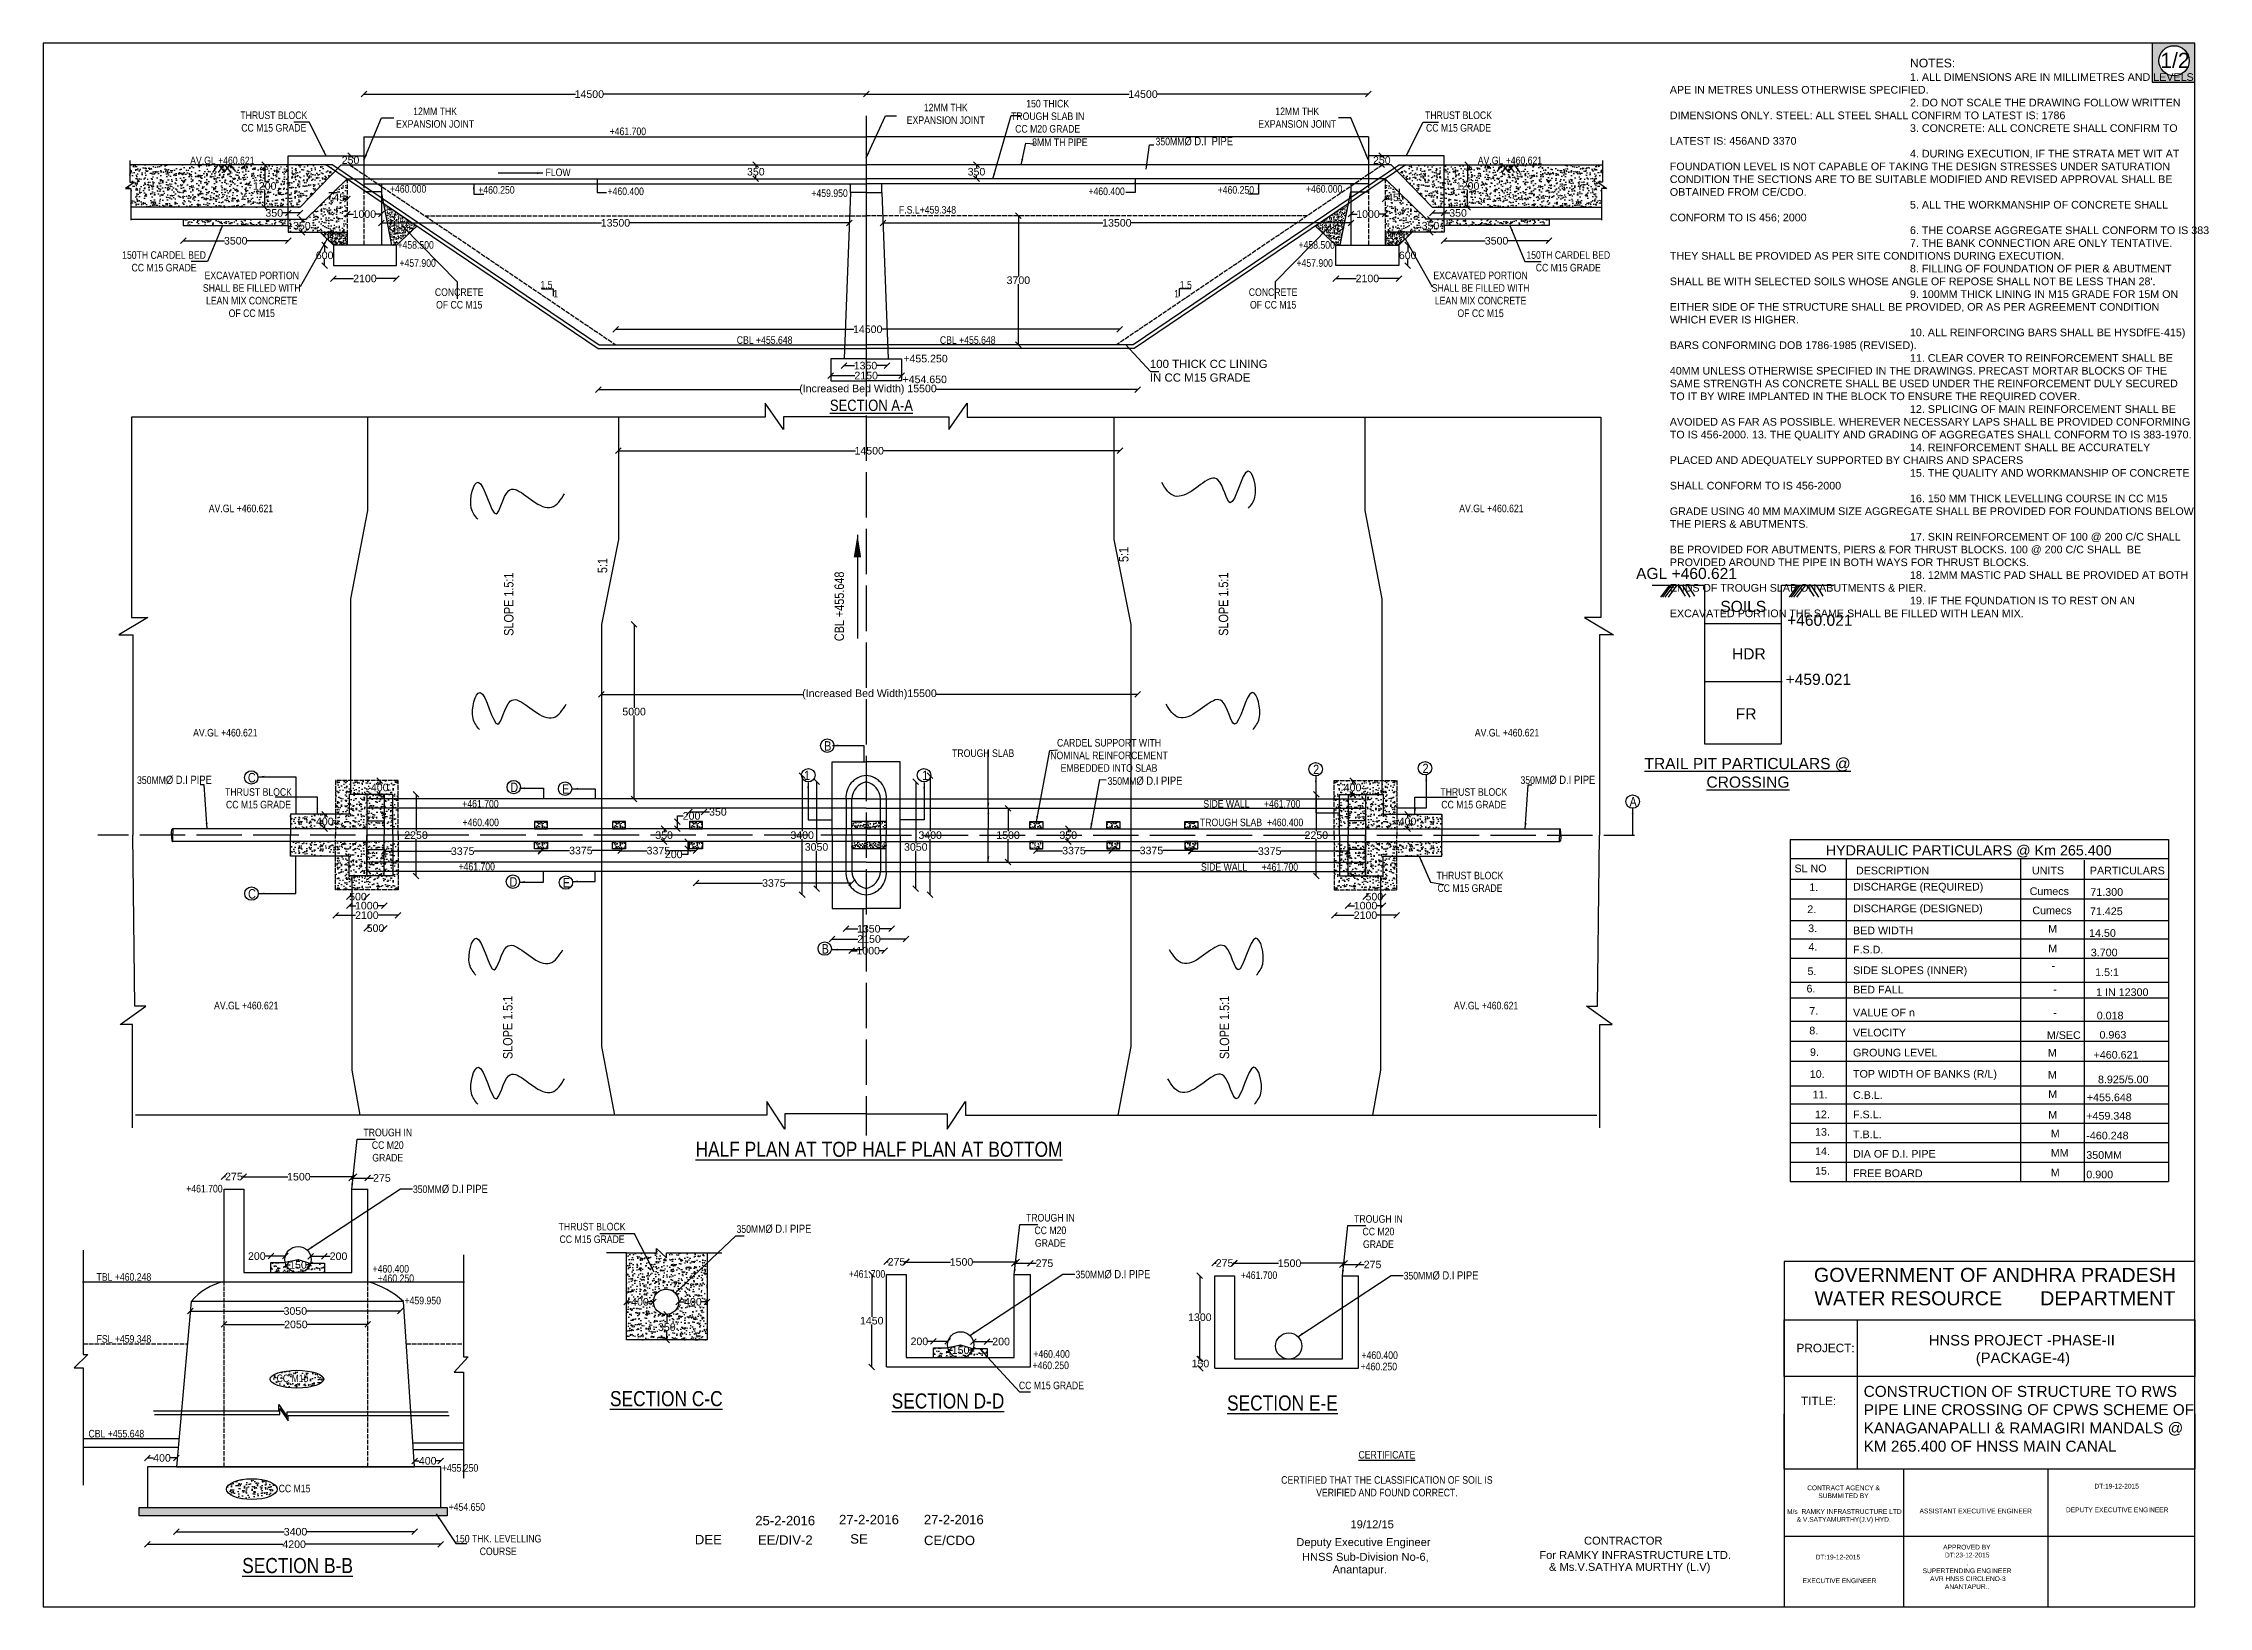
# Model space of a CAD drawing. Header units: millimetres. Extents: x 5124 to 3010519, y 2311 to 45941960.
# Drawn here: x 2833988 to 2891224, y 45900618 to 45941960 of the extents above; entities outside this region: 3.
import ezdxf

# ---------------------------------------------------------------- set-up
doc = ezdxf.new("R2010")
doc.units = ezdxf.units.MM
doc.header["$MEASUREMENT"] = 0
doc.linetypes.add('ACAD_ISO02W100', pattern=[15, 12, -3])
for name, color, linetype in [('DIMENSION', 7, 'Continuous'), ('DRAWING', 7, 'Continuous'), ('TEXT', 7, 'Continuous')]:
    doc.layers.add(name, color=color, linetype=linetype)
doc.styles.add('ARIAL NARROW', font='ARIALN.TTF')
doc.styles.get("Standard").update_dxf_attribs({"font": 'arial.ttf'})
doc.dimstyles.get("Standard").update_dxf_attribs({"dimtxt": 200, "dimasz": 150, "dimexe": 0.18, "dimexo": 0.0625, "dimgap": 0.09, "dimtad": 0, "dimtih": 1, "dimtoh": 1, "dimdec": 0, "dimzin": 0, "dimdsep": 46, "dimtxsty": 'Standard', "dimblk": 'OBLIQUE', "dimcen": 0.09, "dimse1": 1, "dimse2": 1, "dimadec": 0, "dimazin": 0, "dimtfac": 1, "dimtdec": 0, "dimtofl": 0, "dimtmove": 0, "dimatfit": 3, "dimfxl": 1, "dimtolj": 1, "dimtzin": 0, "dimarcsym": 0})
pattern_1 = [(50, (-83492.84, 843.76), (143.45203652, -12.550427), [15, -165]), (355, (-83492.84, 843.76), (-27.7502667, 150.43842674), [12, -132]), (100.4514, (-83480.89, 842.71), (115.70187634, 137.8879084), [12.748038, -140.2284224]), (46.1842, (-83492.84, 883.76), (213.4482097, -33.10380287), [22.5, -247.5]), (96.6356, (-83475.05, 881), (186.9325411, 194.8235742), [19.1220576, -210.3426]), (351.1842, (-83492.84, 883.76), (186.932389, 194.8237202), [18, -198]), (21, (-83472.84, 873.76), (119.38141042, -80.52377813), [15, -165]), (326, (-83472.84, 873.76), (48.6630664, 145.030009), [12, -132]), (71.4514, (-83462.9, 867.05), (168.0445257, 64.50609934), [12.748038, -140.2284224]), (37.5, (-83492.84, 843.76), (2.431971063, 66.578770766), [0, -130.4, 0, -134, 0, -132.5]), (7.5, (-83492.84, 843.76), (52.61390749, 78.88234238), [0, -76.4, 0, -127.4, 0, -50.5]), (327.5, (-83537.44, 843.76), (106.764487234, -4.510974347), [0, -50, 0, -156, 0, -207]), (317.5, (-83557.44, 843.76), (116.63723387, 20.02099647), [0, -65, 0, -103.6, 0, -147])]
pattern_2 = [(130, (5794967.84, 843.76), (-143.45203652, -12.550427), [15, -165]), (185, (5794967.84, 843.76), (27.7502667, 150.43842674), [12, -132]), (79.5486, (5794955.89, 842.71), (-115.70187634, 137.8879084), [12.748038, -140.2284224]), (133.8158, (5794967.84, 883.76), (-213.4482097, -33.10380287), [22.5, -247.5]), (83.3644, (5794950.05, 881), (-186.9325411, 194.8235742), [19.1220576, -210.3426]), (188.8158, (5794967.84, 883.76), (-186.932389, 194.8237202), [18, -198]), (159, (5794947.84, 873.76), (-119.38141042, -80.52377813), [15, -165]), (214, (5794947.84, 873.76), (-48.6630664, 145.030009), [12, -132]), (108.5486, (5794937.9, 867.05), (-168.0445257, 64.50609934), [12.748038, -140.2284224]), (142.5, (5794967.84, 843.76), (-2.431971063, 66.578770766), [0, -130.4, 0, -134, 0, -132.5]), (172.5, (5794967.84, 843.76), (-52.61390749, 78.88234238), [0, -76.4, 0, -127.4, 0, -50.5]), (212.5, (5795012.44, 843.76), (-106.764487234, -4.510974347), [0, -50, 0, -156, 0, -207]), (222.5, (5795032.44, 843.76), (-116.63723387, 20.02099647), [0, -65, 0, -103.6, 0, -147])]
pattern_3 = [(50, (-83492.84, 856.5), (179.31504565, -15.68803375), [18.75, -206.25]), (355, (-83492.84, 856.5), (-34.6878334, 188.0480334), [15, -165]), (100.4514, (-83477.9, 855.2), (144.6273454, 172.3598855), [15.9350475, -175.285528]), (46.1842, (-83492.84, 906.5), (266.8102622, -41.3797536), [28.125, -309.375]), (96.6356, (-83470.6, 903.05), (233.6656764, 243.5294677), [23.902572, -262.92825]), (351.1842, (-83492.84, 906.5), (233.6654863, 243.5296502), [22.5, -247.5]), (21, (-83467.84, 894), (149.22676303, -100.65472267), [18.75, -206.25]), (326, (-83467.84, 894), (60.828833, 181.28751126), [15, -165]), (71.4514, (-83455.4, 885.61), (210.05565715, 80.6326242), [15.9350475, -175.285528]), (37.5, (-83492.84, 856.5), (3.03996383, 83.22346346), [0, -163, 0, -167.5, 0, -165.625]), (7.5, (-83492.84, 856.5), (65.76738436, 98.60292797), [0, -95.5, 0, -159.25, 0, -63.125]), (327.5, (-83548.59, 856.5), (133.45560904, -5.63871793), [0, -62.5, 0, -195, 0, -258.75]), (317.5, (-83573.59, 856.5), (145.79654234, 25.02624558), [0, -81.25, 0, -129.5, 0, -183.75])]
pattern_4 = [(50, (0, 0), (286.904073, -25.100854), [30, -330]), (355, (0, 0), (-55.5005334, 300.8768535), [24, -264]), (100.4514, (23.9, -2.1), (231.4037527, 275.7758168), [25.496076, -280.4568448]), (46.1842, (0, 80), (426.8964195, -66.2076057), [45, -495]), (96.6356, (35.57, 74.5), (373.8650822, 389.6471484), [38.244115, -420.6852]), (351.1842, (0, 80), (373.864778, 389.6474404), [36, -396]), (21, (40, 60), (238.7628208, -161.0475563), [30, -330]), (326, (40, 60), (97.3261328, 290.060018), [24, -264]), (71.4514, (59.9, 46.58), (336.0890514, 129.0121987), [25.496076, -280.4568448]), (37.5, (0, 0), (4.86394213, 133.15754153), [0, -260.8, 0, -268, 0, -265]), (7.5, (0, 0), (105.22781498, 157.76468475), [0, -152.8, 0, -254.8, 0, -101]), (327.5, (-89.2, 0), (213.52897447, -9.0219487), [0, -100, 0, -312, 0, -414]), (317.5, (-129.2, 0), (233.2744677, 40.0419929), [0, -130, 0, -207.2, 0, -294])]

msp = doc.modelspace()

# ---------------------------------------------------------------- texts
at = {"attachment_point": 2, "style": 'ARIAL NARROW'}
for s, insert, char_height, width in [('{\\LSECTION A-A}', (2855876.7, 45932537.1), 300, 2932.786), ('{\\LHALF PLAN AT TOP HALF PLAN AT BOTTOM}', (2856077.4, 45912914.7), 400, 16421.106), ('{\\LSECTION C-C}', (2850454.8, 45906320.5), 400, 4439.007), ('{\\LSECTION D-D}', (2857900.5, 45906259.4), 400, 4439.007), ('{\\LSECTION E-E}', (2866740.5, 45906205.4), 400, 4439.007), ('{\\LSECTION B-B}', (2840708.5, 45901907), 400, 2907.683)]:
    msp.add_mtext(s, dxfattribs=dict(at, insert=insert, char_height=char_height, width=width))
at = {"layer": 'DIMENSION', "char_height": 200, "width": 1508.699, "attachment_point": 1}
for s, insert in [('+455.250', (2856720, 45933722.4)), ('+454.650', (2856699.2, 45933173))]:
    msp.add_mtext(s, dxfattribs=dict(at, insert=insert))
at = {"layer": 'DRAWING'}
for s, p in [('SOILS', (2878314.6, 45926921.7)), ('HDR', (2878623.2, 45925668.6)), ('FR', (2878722.8, 45924082.8))]:
    msp.add_text(s, height=294.76, dxfattribs=at).set_placement(p)
at = {"layer": 'DRAWING', "attachment_point": 1}
for s, insert, char_height, width in [("\\pi6347.5;{\\H1.1355x;NOTES:\\P\\pi0;}1. ALL DIMENSIONS ARE IN MILLIMETRES AND LEVELS APE IN METRES UNLESS OTHERWISE SPECIFIED. \\P2. DO NOT SCALE THE DRAWING FOLLOW WRITTEN DIMENSIONS ONLY. STEEL: ALL STEEL SHALL CONFIRM TO LATEST IS: 1786 \\P3. CONCRETE: ALL CONCRETE SHALL CONFIRM TO LATEST IS: 456AND 3370 \\P4. DURING EXECUTION, IF THE STRATA MET WIT AT FOUNDATION LEVEL IS NOT CAPABLE OF TAKING THE DESIGN STRESSES UNDER SATURATION CONDITION THE SECTIONS ARE TO BE SUITABLE MODIFIED AND REVISED APPROVAL SHALL BE OBTAINED FROM CE/CDO.\\P5. ALL THE WORKMANSHIP OF CONCRETE SHALL CONFORM TO IS 456; 2000 \\P6. THE COARSE AGGREGATE SHALL CONFORM TO IS 383 \\P7. THE BANK CONNECTION ARE ONLY TENTATIVE. THEY SHALL BE PROVIDED AS PER SITE CONDITIONS DURING EXECUTION. \\P8. FILLING OF FOUNDATION OF PIER & ABUTMENT SHALL BE WITH SELECTED SOILS WHOSE ANGLE OF REPOSE SHALL NOT BE LESS THAN 28'.\\P9. 100MM THICK LINING IN M15 GRADE FOR 15M ON EITHER SIDE OF THE STRUCTURE SHALL BE PROVIDED, OR AS PER AGREEMENT CONDITION WHICH EVER IS HIGHER.\\P10. ALL REINFORCING BARS SHALL BE HYSDfFE-415) BARS CONFORMING DOB 1786-1985 (REVISED). \\P11. CLEAR COVER TO REINFORCEMENT SHALL BE 40MM UNLESS OTHERWISE SPECIFIED IN THE DRAWINGS. PRECAST MORTAR BLOCKS OF THE SAME STRENGTH AS CONCRETE SHALL BE USED UNDER THE REINFORCEMENT DULY SECURED TO IT BY WIRE IMPLANTED IN THE BLOCK TO ENSURE THE REQUIRED COVER. \\P12. SPLICING OF MAIN REINFORCEMENT SHALL BE AVOIDED AS FAR AS POSSIBLE. WHEREVER NECESSARY LAPS SHALL BE PROVIDED CONFORMING TO IS 456-2000. 13. THE QUALITY AND GRADING OF AGGREGATES SHALL CONFORM TO IS 383-1970. \\P14. REINFORCEMENT SHALL BE ACCURATELY PLACED AND ADEQUATELY SUPPORTED BY CHAIRS AND SPACERS \\P15. THE QUALITY AND WORKMANSHIP OF CONCRETE SHALL CONFORM TO IS 456-2000 \\P16. 150 MM THICK LEVELLING COURSE IN CC M15 GRADE USING 40 MM MAXIMUM SIZE AGGREGATE SHALL BE PROVIDED FOR FOUNDATIONS BELOW THE PIERS & ABUTMENTS. \\P17. SKIN REINFORCEMENT OF 100 @ 200 C/C SHALL BE PROVIDED FOR ABUTMENTS, PIERS & FOR THRUST BLOCKS. 100 @ 200 C/C SHALL  BE PROVIDED AROUND THE PIPE IN BOTH WAYS FOR THRUST BLOCKS. \\P18. 12MM MASTIC PAD SHALL BE PROVIDED AT BOTH ENDS OF TROUGH SLAB ON ABUTMENTS & PIER. \\P19. IF THE FQUNDATION IS TO REST ON AN EXCAVATED PORTION THE SAME SHALL BE FILLED WITH LEAN MIX.", (2876980, 45941552.8), 202.5621, 13838.628), ('\\pi296.36;{\\H1.4x;AGL +460.621}', (2875791.5, 45928087.9), 210.542, 3184.428), ('\\pi12.513;{\\H1.4x;+460.021}', (2880067.3, 45926852.3), 210.542, 1655.453), ('\\pi12.513;{\\H1.4x;+459.021}', (2880027.8, 45925288.4), 210.542, 1655.453), ('\\pi265.85;{\\H1.4x;\\LTRAIL PIT PARTICULARS @ \\P\\pi1904.4;CROSSING }', (2876043.4, 45923062.2), 210.542, 5959.015), ('Cumecs \\P \\P', (2886563.6, 45919130.9), 202.56, 1063.596), ('M', (2886983.2, 45918124.9), 202.6, 208.918), ('M', (2886974.6, 45914784.5), 202.6, 203.26), ('M \\P', (2886983.2, 45913725.7), 202.56, 203.26)]:
    msp.add_mtext(s, dxfattribs=dict(at, insert=insert, char_height=char_height, width=width))
at = {"layer": 'DRAWING', "char_height": 200, "width": 832.559, "attachment_point": 2, "style": 'ARIAL NARROW'}
for insert in [(2840574.8, 45906757.6), (2840628.5, 45903843.9)]:
    msp.add_mtext('CC M15', dxfattribs=dict(at, insert=insert))
at = {"layer": 'TEXT'}
for s, height, p in [('25-2-2016', 248.6, (2852805.1, 45902771.5)), ('27-2-2016', 248.6, (2855020.8, 45902798.3)), ('27-2-2016', 248.6, (2857262.7, 45902798.3)), ('19/12/15', 210.58, (2868539.3, 45902692.2)), ('DEE', 248.6, (2851209.6, 45902268.9)), ('EE/DIV-2', 248.6, (2852876, 45902256.8)), ('SE ', 248.6, (2855316.2, 45902287.1)), ('CE/CDO ', 248.6, (2857265.2, 45902247.3)), ('Deputy Executive Engineer ', 210.576, (2867107.1, 45902222.3)), (' HNSS Sub-Division No-6,', 210.576, (2867175.5, 45901831.7)), ('For RAMKY INFRASTRUCTURE LTD.', 210.576, (2873531.3, 45901879.8)), ('CONTRACTOR', 210.58, (2874711.8, 45902259.9)), ('Anantapur.', 210.58, (2868065.2, 45901498.7)), ('& Ms.V.SATHYA MURTHY (L.V)', 210.576, (2873786.4, 45901566.8))]:
    msp.add_text(s, height=height, dxfattribs=at).set_placement(p)
at = {"layer": 'TEXT', "color": 5}
msp.add_text('D.L.R.B @ KM 134.402-1', height=230, dxfattribs=at).set_placement((308082.8, 114156.4))
at = {"layer": 'TEXT', "attachment_point": 1}
for s, insert, char_height, width in [('1/2', (2889943.5, 45941709.5), 400, 580.616), ('100 THICK CC LINING IN CC M15 GRADE', (2863236.7, 45933590.6), 216.66, 3227.338), ('\\PHYDRAULIC PARTICULARS @ Km 265.400', (2881103.4, 45921204.2), 270.083, 11486.375), (' SL NO', (2880195.4, 45920243.2), 202.56, 1493.572), ('DISCHARGE (REQUIRED)', (2881822.2, 45919759.7), 202.562, 5648.141), (' DESCRIPTION ', (2881822.2, 45920186), 202.562, 3452.214), ('UNITS', (2886552.8, 45920186), 202.56, 1344.371), ('PARTICULARS', (2888083.3, 45920186), 202.562, 3219.992), ('1.', (2880664.7, 45919742.9), 202.56, 299.029), ('DISCHARGE (DESIGNED)', (2881822.2, 45919186.1), 202.562, 5622.288), (' Cumecs ', (2886413.7, 45919640), 202.56, 1263.673), ('71.300 ', (2888096, 45919618.4), 202.56, 1114.865), ('2.', (2880612.8, 45919163), 202.56, 299.029), ('3.', (2880638.1, 45918659.5), 202.56, 299.029), ('M \\P ', (2886979.9, 45918643.7), 202.56, 238.202), ('\\P71.425', (2888086.3, 45919446.9), 202.56, 1379.338), ('4.', (2880645.4, 45918169.8), 202.56, 299.029), ('BED WIDTH', (2881822.2, 45918601.5), 202.56, 2556.958), ('F.S.D.', (2881822.2, 45918097.6), 202.56, 1248.508), ('14.50', (2888062.4, 45918534.4), 202.56, 737.781), ('5.', (2880618.3, 45917523.2), 202.56, 299.029), ('SIDE SLOPES (INNER)', (2881822.2, 45917548.3), 202.562, 20586.509), ('-', (2887071.6, 45917671.5), 202.6, 238.202), ('3.700 ', (2888107.9, 45918019.6), 202.56, 926.323), ('1.5:1', (2888222.6, 45917498.1), 202.56, 1484.406), ('6.', (2880593.6, 45917063.5), 202.56, 299.029), ('BED FALL', (2881822.2, 45917037.1), 202.56, 2162.524), ('-', (2887115.1, 45917044.2), 202.6, 238.202), ('1 IN 12300', (2888248.1, 45916970), 202.56, 1416.963), ('7.', (2880666.1, 45916476.2), 202.56, 299.029), ('VALUE OF n', (2881822.2, 45916430.3), 202.56, 2673.87), (' 0.018 \\P', (2888185.8, 45916352.3), 202.56, 927.647), ('8.', (2880666.1, 45915955.1), 202.56, 299.029), ('VELOCITY', (2881822.2, 45915900.9), 202.56, 2311.695), ('M/SEC', (2886946.2, 45915834.7), 202.56, 878.65), ('-', (2887115.1, 45916426.5), 202.6, 238.202), ('0.963', (2888337.7, 45915844), 202.56, 927.151), ('9.', (2880685.5, 45915384.5), 202.56, 299.029), ('GROUNG LEVEL', (2881822.2, 45915371.4), 202.562, 2982.737), ('M \\P ', (2886972.2, 45915369.7), 202.56, 238.202), ('+460.621', (2888180, 45915314.4), 202.56, 926.323), ('10.', (2880679.2, 45914805.3), 202.56, 299.029), ('TOP WIDTH OF BANKS (R/L)', (2881822.2, 45914809.6), 202.562, 6271.823), (' 8.925/5.00 ', (2888218, 45914662.5), 202.562, 1680.326), ('11.', (2880754.3, 45914262.9), 202.56, 299.029), ('C.B.L.', (2881822.2, 45914250.6), 202.56, 1237.983), ('M ', (2886982.8, 45914272.7), 202.56, 238.202), ('+455.648', (2888002.8, 45914188.4), 202.56, 1502.213), ('12.', (2880817, 45913739.1), 202.56, 299.029), ('F.S.L.', (2881822.2, 45913735.8), 202.56, 1170.719), ('\\P+459.348', (2887988.6, 45914036.6), 202.56, 1502.213), ('13.', (2880817.9, 45913276.4), 202.56, 299.029), ('T.B.L.', (2881822.2, 45913210), 202.56, 1198.174), ('M ', (2887049.4, 45913232.3), 202.56, 407.432), ('-460.248', (2887988.6, 45913178.9), 202.56, 1502.213), ('14.', (2880817.9, 45912761.7), 202.56, 299.029), ('DIA OF D.I. PIPE', (2881822.2, 45912695.2), 202.562, 3650.339), ('MM ', (2887049.4, 45912717.5), 202.56, 407.432), ('350MM', (2887988.6, 45912664.2), 202.56, 1502.213), ('15.', (2880817.9, 45912247), 202.56, 299.029), ('FREE BOARD', (2881822.2, 45912180.5), 202.56, 3650.339), ('M ', (2887049.4, 45912202.8), 202.56, 407.432), ('0.900', (2887988.6, 45912149.5), 202.56, 1502.213), ('\\pi3047.6;HNSS PROJECT -PHASE-II\\P\\pi4180.4; (PACKAGE-4)\\P\\pi5419; ', (2880779.5, 45907804.8), 279.073, 10946.271), ('PROJECT:', (2880329.3, 45907570.8), 222.3, 2074.171), ('TITLE:', (2880445.7, 45906170.2), 222.3, 1205.467), ('\\pl290;CONSTRUCTION OF STRUCTURE TO RWS PIPE LINE CROSSING OF CPWS SCHEME OF KANAGANAPALLI & RAMAGIRI MANDALS @  KM 265.400 OF HNSS MAIN CANAL', (2881813.7, 45906457.4), 290, 9467.491), ('\\pi2184.6;CONTRACT AGENCY & \\P\\pi2479;SUBMMITED BY\\P\\pi3139.5;\\P\\pi1605.2; M/s  RAMKY INFRASTRUCTURE LTD\\P\\pi1908;& V.SATYAMURTHY(J.V) HYD.', (2878425.9, 45903823.7), 125.096, 6278.962), ('\\pi2562;DT:19-12-2015\\P\\pi3139.5;\\P\\P\\pi1761.7; DEPUTY EXECUTIVE ENGINEER', (2885641, 45903868.3), 125.096, 6278.962), ('\\pi3139.5;\\P\\P\\pi1654.8;ASSISTANT EXECUTIVE ENGINEER', (2881925.7, 45903628.7), 125.096, 6278.962), ('\\pi2513.7;APPROVED BY\\P\\pi2562;DT:23-12-2015 \\P\\pi3130.7;.  \\P\\pi1969.6;SUPERTENDING ENGINEER                \\P\\pi2119; AVR HNSS CIRCLENO-3\\P\\pi2559.6;ANANTAPUR..', (2881691.5, 45902256.4), 125.096, 6278.962), ('\\pi2562;DT:19-12-2015\\P\\pi3139.5;\\P\\P\\pi2116.1;  EXECUTIVE ENGINEER', (2878274.3, 45901992.7), 125.096, 6278.962)]:
    msp.add_mtext(s, dxfattribs=dict(at, insert=insert, char_height=char_height, width=width))
at = {"layer": 'TEXT', "attachment_point": 2, "style": 'ARIAL NARROW'}
for s, insert, char_height, width in [('150 THICK\\PTROUGH SLAB IN CC M20 GRADE', (2860535.7, 45940465), 200, 2186.232), ('THRUST BLOCK\\PCC M15 GRADE', (2840080.2, 45940157.9), 200, 2047.157), ('12MM THK\\PEXPANSION JOINT', (2844343.4, 45940260.7), 200, 2713.258), ('12MM THK\\PEXPANSION JOINT', (2857841.4, 45940361.5), 200, 2435.679), ('12MM THK\\PEXPANSION JOINT', (2867131.6, 45940260.7), 200, 2713.258), ('THRUST BLOCK\\PCC M15 GRADE', (2871394.8, 45940157.9), 200, 2047.157), ('+461.700', (2849439, 45939731.8), 200, 952.75), ('8MM TH PIPE', (2860857.5, 45939443.8), 200, 1453.705), ('350MM{\\H1.0833x;Ø D.I  PIPE\\fMS Shell Dlg 2|b0|i0|c0|p0;\\H0.65385x;\\P }', (2864410.4, 45939480.3), 200, 2035.647), ('AV.GL +460.621', (2838720.2, 45938962.5), 200, 1660.39), ('AV.GL +460.621', (2872754.8, 45938962.5), 200, 1660.39), ('+460.000', (2843630.4, 45938210.7), 200, 952.75), ('+460.250', (2845965, 45938183.8), 200, 952.75), ('FLOW', (2847594, 45938648.3), 200, 661.891), ('+460.400', (2849381.5, 45938146.3), 200, 952.75), ('+459.950', (2854770.5, 45938097.8), 200, 952.75), ('+460.400', (2862093.5, 45938146.3), 200, 952.75), ('+460.250', (2865510, 45938183.8), 200, 952.75), ('+460.000', (2867844.6, 45938210.7), 200, 952.75), ('F.S.L+459.348', (2857359.5, 45937658.1), 200, 1501.318), ('150TH CARDEL BED CC M15 GRADE', (2837179.1, 45936461.2), 200, 2429.161), ('+458.500', (2843829, 45936727.9), 200, 952.75), ('+458.500', (2867646, 45936727.9), 200, 952.75), ('150TH CARDEL BED CC M15 GRADE', (2874295.9, 45936461.2), 200, 2429.161), ('EXCAVATED PORTION \\PSHALL BE FILLED WITH \\PLEAN MIX CONCRETE \\POF CC M15', (2839497.5, 45935922.7), 200, 3463.59), ('+457.900', (2843882.5, 45936249.8), 200, 952.75), ('+457.900', (2867592.5, 45936249.8), 200, 952.75), ('EXCAVATED PORTION \\PSHALL BE FILLED WITH \\PLEAN MIX CONCRETE \\POF CC M15', (2871977.5, 45935922.7), 200, 3463.59), ('CONCRETE \\POF CC M15', (2844980.7, 45935479.4), 200, 1274.988), ('1.5', (2847288, 45935674.3), 200, 311.004), ('1 ', (2847531.3, 45935439.5), 200, 311.004), ('1 ', (2863943.7, 45935439.5), 200, 311.004), ('1.5', (2864187, 45935674.3), 200, 311.004), ('CONCRETE \\POF CC M15', (2866494.3, 45935479.4), 200, 1274.988), ('CBL +455.648', (2853053, 45934212.3), 200, 1462.982), ('CBL +455.648', (2858422, 45934212.3), 200, 1462.982), ('AV.GL +460.621', (2839211.7, 45929760.5), 200, 1660.39), ('AV.GL +460.621', (2872263.3, 45929760.5), 200, 1660.39), ('AV.GL +460.621', (2838798.6, 45923830.4), 200, 1660.39), ('AV.GL +460.621', (2872676.4, 45923830.4), 200, 1660.39), ('B', (2854722.5, 45923506.1), 250, 157.935), ('TROUGH SLAB', (2858830.6, 45923288.4), 200, 1660.39), ('CARDEL SUPPORT WITH \\PNOMINAL REINFORCEMENT\\PEMBEDDED INTO SLAB', (2862156.7, 45923563.4), 200, 3773.144), ('C', (2839498.3, 45922665.9), 250, 157.935), ('1', (2854175, 45922726.1), 250, 157.935), ('1', (2857300, 45922726.1), 250, 157.935), ('2', (2867632, 45922883.6), 250, 157.935), ('2', (2870522.5, 45922910.8), 250, 157.935), ('350MM{\\H1.0833x;Ø D.I PIPE}', (2837453.6, 45922592.9), 200, 1966.629), ('THRUST BLOCK\\PCC M15 GRADE', (2839675.8, 45922261.8), 200, 1966.629), ('D', (2846434.5, 45922409.6), 250, 157.935), ('E', (2847792, 45922368.6), 250, 157.935), ('350MM{\\H1.0833x;Ø D.I PIPE}', (2863107.2, 45922568.9), 200, 1966.629), ('THRUST BLOCK\\PCC M15 GRADE', (2871799.2, 45922261.8), 200, 1966.629), ('350MM{\\H1.0833x;Ø D.I PIPE}', (2874021.4, 45922592.9), 200, 1966.629), ('+461.700', (2845542.6, 45921950.4), 200, 952.75), ('SIDE WALL      +461.700', (2865932.4, 45921950.4), 200, 3234.772), ('A', (2876011, 45922026.8), 250, 157.935), ('+460.400', (2845549.1, 45921458.1), 200, 952.75), ('TROUGH SLAB  +460.400', (2865925.9, 45921458.1), 200, 2878.219), ('+461.700', (2845444.1, 45920290.1), 200, 952.75), ('D', (2846414, 45919909.7), 250, 157.935), ('E', (2847814, 45919885.7), 250, 157.935), ('SIDE WALL      +461.700', (2865870.8, 45920278.1), 200, 3234.772), ('THRUST BLOCK\\PCC M15 GRADE', (2871696.9, 45920053.5), 200, 1966.629), ('C', (2839503.5, 45919594.1), 250, 157.935), ('B', (2854655.5, 45918139.1), 250, 157.935), ('AV.GL +460.621', (2839351.6, 45916614.9), 200, 1660.39), ('AV.GL +460.621', (2872123.4, 45916614.9), 200, 1660.39), ('TROUGH IN CC M20 GRADE', (2843091.8, 45913258.5), 200, 1660.39), ('+461.700', (2838246.4, 45911773.1), 200, 1980.925), ('350MM{\\H1.0833x;Ø D.I PIPE}', (2844746.7, 45911774.9), 200, 1966.629), ('THRUST BLOCK CC M15 GRADE', (2848492.2, 45910768.7), 200, 1932.167), ('350MM{\\H1.0833x;Ø D.I PIPE}', (2853299.2, 45910721.9), 200, 1966.629), ('TROUGH IN CC M20 GRADE', (2860605.3, 45911004), 200, 1660.39), ('TROUGH IN CC M20 GRADE', (2869277.3, 45910971.5), 200, 1660.39), ('+460.400', (2843172.4, 45909653.1), 200, 1980.925), ('+461.700', (2855759.9, 45909518.6), 200, 1980.925), ('350MM{\\H1.0833x;Ø D.I PIPE}', (2862260.2, 45909520.4), 200, 1966.629), ('+461.700', (2866122.4, 45909485.1), 200, 1980.925), ('350MM{\\H1.0833x;Ø D.I PIPE}', (2870932.2, 45909487.9), 200, 1966.629), ('TBL +460.248', (2836117.8, 45909438.3), 200, 1980.925), ('+460.250', (2843305.9, 45909402.6), 200, 952.75), ('+459.950', (2844017.1, 45908814.6), 200, 1980.925), ('FSL +459.348', (2836118.4, 45907799), 200, 1980.925), ('+460.400', (2860638.7, 45907401.9), 200, 1966.629), ('+460.400', (2869310.7, 45907369.4), 200, 1966.629), ('+460.250', (2860616.9, 45907101.6), 200, 1966.629), ('+460.250', (2869288.9, 45907069.1), 200, 1966.629), ('CC M15 GRADE', (2860634.1, 45906569.6), 200, 1966.629), ('CBL +455.648', (2835918, 45905294.3), 200, 1980.925), (' +455.250', (2844971.9, 45904389), 200, 1016.461), ('{\\LCERTIFICATE \\P\\P}CERTIFIED THAT THE CLASSIFICATION OF SOIL IS VERIFIED AND FOUND CORRECT.', (2869501.9, 45904736.6), 200, 5930.658), (' +454.650', (2845150.7, 45903355.1), 200, 1016.461), ('150 THK. LEVELLING COURSE', (2846012.2, 45902516.6), 200, 2700.772)]:
    msp.add_mtext(s, dxfattribs=dict(at, insert=insert, char_height=char_height, width=width))
at = {"layer": 'TEXT', "char_height": 250, "width": 3774.466, "rotation": 90, "style": 'ARIAL NARROW'}
for s, insert, attachment_point in [('5:1', (2862672.9, 45928442.2), 8), ('SLOPE 1.5:1', (2846164.7, 45927129), 2), ('5:1', (2848642.9, 45928148.7), 2), ('CBL +455.648', (2854901.6, 45927070.2), 2), ('SLOPE 1.5:1', (2865310.3, 45927129), 8), ('SLOPE 1.5:1', (2846139.3, 45915936.5), 2), ('SLOPE 1.5:1', (2865335.7, 45915936.5), 8)]:
    msp.add_mtext(s, dxfattribs=dict(at, insert=insert, attachment_point=attachment_point))
at = {"layer": 'TEXT', "color": 7, "insert": (2885573.7, 45909080.6), "char_height": 371.314, "width": 10589.409, "attachment_point": 5}
msp.add_mtext('GOVERNMENT OF ANDHRA PRADESH\\PWATER RESOURCE       DEPARTMENT', dxfattribs=at)

# ---------------------------------------------------------------- blocks, each defined once
blk = doc.blocks.new('_Oblique')
at = {"color": 0, "linetype": 'ByBlock', "lineweight": -2}
blk.add_line((-0.5, -0.5), (0.5, 0.5), dxfattribs=at)
blk = doc.blocks.new('*D18')
at = {"layer": 'Defpoints', "color": 0}
for p in [(2842108, 45938989), (2842287, 45938989), (2842287, 45938747)]:
    blk.add_point(p, dxfattribs=at)
at = {"layer": 'DIMENSION', "color": 0, "lineweight": -2}
for p, q in [((2842108, 45938989), (2842108, 45938970)), ((2842108, 45938747), (2842108, 45938766))]:
    blk.add_line(p, q, dxfattribs=at)
at = {"layer": 'DIMENSION', "color": 0, "lineweight": -2, "xscale": 150, "yscale": 150, "zscale": 150}
for p, rotation in [((2842108, 45938989), 90), ((2842108, 45938747), 270)]:
    blk.add_blockref('_Oblique', p, dxfattribs=dict(at, rotation=rotation))
at = {"layer": 'DIMENSION', "color": 0, "insert": (2842108, 45938868), "char_height": 200, "attachment_point": 5}
blk.add_mtext('\\A1;250', dxfattribs=at)
blk = doc.blocks.new('*D19')
at = {"layer": 'Defpoints', "color": 0}
for p in [(2842020, 45938378), (2842021, 45938378), (2841880, 45937862), (2840925, 45937307), (2842020, 45936963)]:
    blk.add_point(p, dxfattribs=at)
at = {"layer": 'DIMENSION', "color": 0, "lineweight": -2}
for start, end in [(224.3482, 228.3345), (263.6222, 270)]:
    blk.add_arc((2842020, 45938378), 535, start, end, dxfattribs=at)
at = {"layer": 'DIMENSION', "color": 0, "lineweight": -2, "xscale": 150, "yscale": 150, "zscale": 150}
for p, rotation in [((2841638, 45938004), 134.348222208784), ((2842020, 45937843), 3.429256878462184e-11)]:
    blk.add_blockref('_Oblique', p, dxfattribs=dict(at, rotation=rotation))
at = {"layer": 'DIMENSION', "color": 0, "insert": (2841813, 45937885), "char_height": 200, "attachment_point": 5}
blk.add_mtext('\\A1;45', dxfattribs=at)
blk = doc.blocks.new('*D20')
at = {"layer": 'Defpoints', "color": 0}
for p in [(2839840, 45938747), (2839840, 45937625), (2839840, 45937625)]:
    blk.add_point(p, dxfattribs=at)
at = {"layer": 'DIMENSION', "color": 0, "lineweight": -2}
for p, q in [((2839840, 45938747), (2839840, 45938288)), ((2839840, 45937625), (2839840, 45938084))]:
    blk.add_line(p, q, dxfattribs=at)
at = {"layer": 'DIMENSION', "color": 0, "lineweight": -2, "xscale": 150, "yscale": 150, "zscale": 150}
for p, rotation in [((2839840, 45938747), 90), ((2839840, 45937625), 270)]:
    blk.add_blockref('_Oblique', p, dxfattribs=dict(at, rotation=rotation))
at = {"layer": 'DIMENSION', "color": 0, "insert": (2839840, 45938186), "char_height": 200, "attachment_point": 5}
blk.add_mtext('\\A1;1200', dxfattribs=at)
blk = doc.blocks.new('*D21')
at = {"layer": 'Defpoints', "color": 0}
for p in [(2840462, 45937625), (2840774, 45937625), (2840462, 45937473)]:
    blk.add_point(p, dxfattribs=at)
at = {"layer": 'DIMENSION', "color": 0, "lineweight": -2}
for p, q in [((2840462, 45937473), (2840312, 45937473)), ((2840774, 45937473), (2840462, 45937473))]:
    blk.add_line(p, q, dxfattribs=at)
at = {"layer": 'DIMENSION', "color": 0, "lineweight": -2, "xscale": 150, "yscale": 150, "zscale": 150, "rotation": 180}
blk.add_blockref('_Oblique', (2840462, 45937473), dxfattribs=at)
at = {"layer": 'DIMENSION', "color": 0, "lineweight": -2, "xscale": 150, "yscale": 150, "zscale": 150}
blk.add_blockref('_Oblique', (2840774, 45937473), dxfattribs=at)
at = {"layer": 'DIMENSION', "color": 0, "insert": (2840092, 45937473), "char_height": 200, "attachment_point": 5}
blk.add_mtext('\\A1;350', dxfattribs=at)
blk = doc.blocks.new('*D22')
at = {"layer": 'Defpoints', "color": 0}
for p in [(2837687, 45937146), (2840462, 45936963), (2840462, 45936737)]:
    blk.add_point(p, dxfattribs=at)
at = {"layer": 'DIMENSION', "color": 0, "lineweight": -2}
for p, q in [((2837687, 45936737), (2838776, 45936737)), ((2840462, 45936737), (2839373, 45936737))]:
    blk.add_line(p, q, dxfattribs=at)
at = {"layer": 'DIMENSION', "color": 0, "lineweight": -2, "xscale": 150, "yscale": 150, "zscale": 150, "rotation": 180}
blk.add_blockref('_Oblique', (2837687, 45936737), dxfattribs=at)
at = {"layer": 'DIMENSION', "color": 0, "lineweight": -2, "xscale": 150, "yscale": 150, "zscale": 150}
blk.add_blockref('_Oblique', (2840462, 45936737), dxfattribs=at)
at = {"layer": 'DIMENSION', "color": 0, "insert": (2839074, 45936737), "char_height": 200, "attachment_point": 5}
blk.add_mtext('\\A1;3500', dxfattribs=at)
blk = doc.blocks.new('*D23')
at = {"layer": 'Defpoints', "color": 0}
for p in [(2840821, 45937307), (2840821, 45936963), (2840821, 45936963)]:
    blk.add_point(p, dxfattribs=at)
at = {"layer": 'DIMENSION', "color": 0, "lineweight": -2}
for p, q in [((2840821, 45937307), (2840821, 45937237)), ((2840821, 45936963), (2840821, 45937033))]:
    blk.add_line(p, q, dxfattribs=at)
at = {"layer": 'DIMENSION', "color": 0, "lineweight": -2, "xscale": 150, "yscale": 150, "zscale": 150}
for p, rotation in [((2840821, 45937307), 90), ((2840821, 45936963), 270)]:
    blk.add_blockref('_Oblique', p, dxfattribs=dict(at, rotation=rotation))
at = {"layer": 'DIMENSION', "color": 0, "insert": (2840821, 45937135), "char_height": 200, "attachment_point": 5}
blk.add_mtext('\\A1;350', dxfattribs=at)
blk = doc.blocks.new('*D24')
at = {"layer": 'Defpoints', "color": 0}
for p in [(2841655, 45936622), (2841424, 45936081), (2841655, 45936081)]:
    blk.add_point(p, dxfattribs=at)
at = {"layer": 'DIMENSION', "color": 0, "lineweight": -2}
for p, q in [((2841424, 45936622), (2841424, 45936454)), ((2841424, 45936081), (2841424, 45936249))]:
    blk.add_line(p, q, dxfattribs=at)
at = {"layer": 'DIMENSION', "color": 0, "lineweight": -2, "xscale": 150, "yscale": 150, "zscale": 150}
for p, rotation in [((2841424, 45936622), 90), ((2841424, 45936081), 270)]:
    blk.add_blockref('_Oblique', p, dxfattribs=dict(at, rotation=rotation))
at = {"layer": 'DIMENSION', "color": 0, "insert": (2841424, 45936352), "char_height": 200, "attachment_point": 5}
blk.add_mtext('\\A1;600', dxfattribs=at)
blk = doc.blocks.new('*D25')
at = {"layer": 'Defpoints', "color": 0}
for p in [(2841655, 45936081), (2843323, 45936081), (2843323, 45935740)]:
    blk.add_point(p, dxfattribs=at)
at = {"layer": 'DIMENSION', "color": 0, "lineweight": -2}
for p, q in [((2841655, 45935740), (2842189, 45935740)), ((2843323, 45935740), (2842789, 45935740))]:
    blk.add_line(p, q, dxfattribs=at)
at = {"layer": 'DIMENSION', "color": 0, "lineweight": -2, "xscale": 150, "yscale": 150, "zscale": 150, "rotation": 180}
blk.add_blockref('_Oblique', (2841655, 45935740), dxfattribs=at)
at = {"layer": 'DIMENSION', "color": 0, "lineweight": -2, "xscale": 150, "yscale": 150, "zscale": 150}
blk.add_blockref('_Oblique', (2843323, 45935740), dxfattribs=at)
at = {"layer": 'DIMENSION', "color": 0, "insert": (2842489, 45935740), "char_height": 200, "attachment_point": 5}
blk.add_mtext('\\A1;2100', dxfattribs=at)
blk = doc.blocks.new('*D26')
at = {"layer": 'Defpoints', "color": 0}
for p in [(2842020, 45937443), (2842925, 45937443), (2842925, 45937443)]:
    blk.add_point(p, dxfattribs=at)
at = {"layer": 'DIMENSION', "color": 0, "lineweight": -2}
for p, q in [((2842020, 45937443), (2842184, 45937443)), ((2842925, 45937443), (2842762, 45937443))]:
    blk.add_line(p, q, dxfattribs=at)
at = {"layer": 'DIMENSION', "color": 0, "lineweight": -2, "xscale": 150, "yscale": 150, "zscale": 150, "rotation": 180}
blk.add_blockref('_Oblique', (2842020, 45937443), dxfattribs=at)
at = {"layer": 'DIMENSION', "color": 0, "lineweight": -2, "xscale": 150, "yscale": 150, "zscale": 150}
blk.add_blockref('_Oblique', (2842925, 45937443), dxfattribs=at)
at = {"layer": 'DIMENSION', "color": 0, "insert": (2842473, 45937443), "char_height": 200, "attachment_point": 5}
blk.add_mtext('\\A1;1000', dxfattribs=at)
blk = doc.blocks.new('*D27')
at = {"layer": 'Defpoints', "color": 0}
for p in [(2852821, 45938747), (2852821, 45938747), (2852821, 45938378)]:
    blk.add_point(p, dxfattribs=at)
at = {"layer": 'DIMENSION', "color": 0, "lineweight": -2}
for p, q in [((2852821, 45938747), (2852821, 45938665)), ((2852821, 45938378), (2852821, 45938461))]:
    blk.add_line(p, q, dxfattribs=at)
at = {"layer": 'DIMENSION', "color": 0, "lineweight": -2, "xscale": 150, "yscale": 150, "zscale": 150}
for p, rotation in [((2852821, 45938747), 90), ((2852821, 45938378), 270)]:
    blk.add_blockref('_Oblique', p, dxfattribs=dict(at, rotation=rotation))
at = {"layer": 'DIMENSION', "color": 0, "insert": (2852821, 45938563), "char_height": 200, "attachment_point": 5}
blk.add_mtext('\\A1;350', dxfattribs=at)
blk = doc.blocks.new('*D28')
at = {"layer": 'Defpoints', "color": 0}
for p in [(2842460, 45940615), (2855738, 45940040), (2842460, 45939485)]:
    blk.add_point(p, dxfattribs=at)
at = {"layer": 'DIMENSION', "color": 0, "lineweight": -2}
for p, q in [((2842460, 45940615), (2848053, 45940615)), ((2855738, 45940615), (2848786, 45940615))]:
    blk.add_line(p, q, dxfattribs=at)
at = {"layer": 'DIMENSION', "color": 0, "lineweight": -2, "xscale": 150, "yscale": 150, "zscale": 150, "rotation": 180}
blk.add_blockref('_Oblique', (2842460, 45940615), dxfattribs=at)
at = {"layer": 'DIMENSION', "color": 0, "lineweight": -2, "xscale": 150, "yscale": 150, "zscale": 150}
blk.add_blockref('_Oblique', (2855738, 45940615), dxfattribs=at)
at = {"layer": 'DIMENSION', "color": 0, "insert": (2848420, 45940615), "char_height": 200, "attachment_point": 5}
blk.add_mtext('\\A1;14500', dxfattribs=at)
blk = doc.blocks.new('*D29')
at = {"layer": 'Defpoints', "color": 0}
for p in [(2842925, 45937229), (2855296, 45937229), (2855296, 45937211)]:
    blk.add_point(p, dxfattribs=at)
at = {"layer": 'DIMENSION', "color": 0, "lineweight": -2}
for p, q in [((2842925, 45937211), (2848744, 45937211)), ((2855296, 45937211), (2849478, 45937211))]:
    blk.add_line(p, q, dxfattribs=at)
at = {"layer": 'DIMENSION', "color": 0, "lineweight": -2, "xscale": 150, "yscale": 150, "zscale": 150, "rotation": 180}
blk.add_blockref('_Oblique', (2842925, 45937211), dxfattribs=at)
at = {"layer": 'DIMENSION', "color": 0, "lineweight": -2, "xscale": 150, "yscale": 150, "zscale": 150}
blk.add_blockref('_Oblique', (2855296, 45937211), dxfattribs=at)
at = {"layer": 'DIMENSION', "color": 0, "insert": (2849111, 45937211), "char_height": 200, "attachment_point": 5}
blk.add_mtext('\\A1;13500', dxfattribs=at)
blk = doc.blocks.new('*D30')
at = {"layer": 'Defpoints', "color": 0}
for p in [(2862440, 45934397), (2849118, 45933987), (2862440, 45934005)]:
    blk.add_point(p, dxfattribs=at)
at = {"layer": 'DIMENSION', "color": 0, "lineweight": -2}
for p, q in [((2849118, 45934397), (2855412, 45934397)), ((2862440, 45934397), (2856145, 45934397))]:
    blk.add_line(p, q, dxfattribs=at)
at = {"layer": 'DIMENSION', "color": 0, "lineweight": -2, "xscale": 150, "yscale": 150, "zscale": 150, "rotation": 180}
blk.add_blockref('_Oblique', (2849118, 45934397), dxfattribs=at)
at = {"layer": 'DIMENSION', "color": 0, "lineweight": -2, "xscale": 150, "yscale": 150, "zscale": 150}
blk.add_blockref('_Oblique', (2862440, 45934397), dxfattribs=at)
at = {"layer": 'DIMENSION', "color": 0, "insert": (2855779, 45934397), "char_height": 200, "attachment_point": 5}
blk.add_mtext('\\A1;14500', dxfattribs=at)
blk = doc.blocks.new('*D31')
at = {"layer": 'Defpoints', "color": 0}
for p in [(2848656, 45933888), (2862917, 45933907), (2862917, 45932802)]:
    blk.add_point(p, dxfattribs=at)
at = {"layer": 'DIMENSION', "color": 0, "lineweight": -2}
for p, q in [((2848656, 45932802), (2853984, 45932802)), ((2862917, 45932802), (2857589, 45932802))]:
    blk.add_line(p, q, dxfattribs=at)
at = {"layer": 'DIMENSION', "color": 0, "lineweight": -2, "xscale": 150, "yscale": 150, "zscale": 150, "rotation": 180}
blk.add_blockref('_Oblique', (2848656, 45932802), dxfattribs=at)
at = {"layer": 'DIMENSION', "color": 0, "lineweight": -2, "xscale": 150, "yscale": 150, "zscale": 150}
blk.add_blockref('_Oblique', (2862917, 45932802), dxfattribs=at)
at = {"layer": 'DIMENSION', "color": 0, "insert": (2855786, 45932802), "char_height": 200, "attachment_point": 5}
blk.add_mtext('\\A1;(Increased Bed Width) 15500', dxfattribs=at)
blk = doc.blocks.new('*D32')
at = {"layer": 'Defpoints', "color": 0}
for p in [(2869188, 45938989), (2869188, 45938747), (2869367, 45938989)]:
    blk.add_point(p, dxfattribs=at)
at = {"layer": 'DIMENSION', "color": 0, "lineweight": -2}
for p, q in [((2869367, 45938989), (2869367, 45938970)), ((2869367, 45938747), (2869367, 45938766))]:
    blk.add_line(p, q, dxfattribs=at)
at = {"layer": 'DIMENSION', "color": 0, "lineweight": -2, "xscale": 150, "yscale": 150, "zscale": 150}
for p, rotation in [((2869367, 45938989), 90), ((2869367, 45938747), 270)]:
    blk.add_blockref('_Oblique', p, dxfattribs=dict(at, rotation=rotation))
at = {"layer": 'DIMENSION', "color": 0, "insert": (2869367, 45938868), "char_height": 200, "attachment_point": 5}
blk.add_mtext('\\A1;250', dxfattribs=at)
blk = doc.blocks.new('*D33')
at = {"layer": 'Defpoints', "color": 0}
for p in [(2869454, 45938378), (2869455, 45938378), (2869595, 45937862), (2869455, 45936963), (2870550, 45937307)]:
    blk.add_point(p, dxfattribs=at)
at = {"layer": 'DIMENSION', "color": 0, "lineweight": -2}
for start, end in [(270, 276.3778), (311.6655, 315.6518)]:
    blk.add_arc((2869455, 45938378), 535, start, end, dxfattribs=at)
at = {"layer": 'DIMENSION', "color": 0, "lineweight": -2, "xscale": 150, "yscale": 150, "zscale": 150}
for p, rotation in [((2869837, 45938004), 45.65177779115184), ((2869455, 45937843), 180.0000000000352)]:
    blk.add_blockref('_Oblique', p, dxfattribs=dict(at, rotation=rotation))
at = {"layer": 'DIMENSION', "color": 0, "insert": (2869662, 45937885), "char_height": 200, "attachment_point": 5}
blk.add_mtext('\\A1;45', dxfattribs=at)
blk = doc.blocks.new('*D34')
at = {"layer": 'Defpoints', "color": 0}
for p in [(2871635, 45938747), (2871635, 45937625), (2871635, 45937625)]:
    blk.add_point(p, dxfattribs=at)
at = {"layer": 'DIMENSION', "color": 0, "lineweight": -2}
for p, q in [((2871635, 45938747), (2871635, 45938288)), ((2871635, 45937625), (2871635, 45938084))]:
    blk.add_line(p, q, dxfattribs=at)
at = {"layer": 'DIMENSION', "color": 0, "lineweight": -2, "xscale": 150, "yscale": 150, "zscale": 150}
for p, rotation in [((2871635, 45938747), 90), ((2871635, 45937625), 270)]:
    blk.add_blockref('_Oblique', p, dxfattribs=dict(at, rotation=rotation))
at = {"layer": 'DIMENSION', "color": 0, "insert": (2871635, 45938186), "char_height": 200, "attachment_point": 5}
blk.add_mtext('\\A1;1200', dxfattribs=at)
blk = doc.blocks.new('*D35')
at = {"layer": 'Defpoints', "color": 0}
for p in [(2870701, 45937625), (2871013, 45937625), (2871013, 45937473)]:
    blk.add_point(p, dxfattribs=at)
at = {"layer": 'DIMENSION', "color": 0, "lineweight": -2}
for p, q in [((2870701, 45937473), (2871013, 45937473)), ((2871013, 45937473), (2871163, 45937473))]:
    blk.add_line(p, q, dxfattribs=at)
at = {"layer": 'DIMENSION', "color": 0, "lineweight": -2, "xscale": 150, "yscale": 150, "zscale": 150, "rotation": 180}
blk.add_blockref('_Oblique', (2870701, 45937473), dxfattribs=at)
at = {"layer": 'DIMENSION', "color": 0, "lineweight": -2, "xscale": 150, "yscale": 150, "zscale": 150}
blk.add_blockref('_Oblique', (2871013, 45937473), dxfattribs=at)
at = {"layer": 'DIMENSION', "color": 0, "insert": (2871383, 45937473), "char_height": 200, "attachment_point": 5}
blk.add_mtext('\\A1;350', dxfattribs=at)
blk = doc.blocks.new('*D36')
at = {"layer": 'Defpoints', "color": 0}
for p in [(2871013, 45936963), (2873788, 45937146), (2871013, 45936737)]:
    blk.add_point(p, dxfattribs=at)
at = {"layer": 'DIMENSION', "color": 0, "lineweight": -2}
for p, q in [((2871013, 45936737), (2872102, 45936737)), ((2873788, 45936737), (2872699, 45936737))]:
    blk.add_line(p, q, dxfattribs=at)
at = {"layer": 'DIMENSION', "color": 0, "lineweight": -2, "xscale": 150, "yscale": 150, "zscale": 150, "rotation": 180}
blk.add_blockref('_Oblique', (2871013, 45936737), dxfattribs=at)
at = {"layer": 'DIMENSION', "color": 0, "lineweight": -2, "xscale": 150, "yscale": 150, "zscale": 150}
blk.add_blockref('_Oblique', (2873788, 45936737), dxfattribs=at)
at = {"layer": 'DIMENSION', "color": 0, "insert": (2872401, 45936737), "char_height": 200, "attachment_point": 5}
blk.add_mtext('\\A1;3500', dxfattribs=at)
blk = doc.blocks.new('*D37')
at = {"layer": 'Defpoints', "color": 0}
for p in [(2870654, 45937307), (2870654, 45936963), (2870654, 45936963)]:
    blk.add_point(p, dxfattribs=at)
at = {"layer": 'DIMENSION', "color": 0, "lineweight": -2}
for p, q in [((2870654, 45937307), (2870654, 45937237)), ((2870654, 45936963), (2870654, 45937033))]:
    blk.add_line(p, q, dxfattribs=at)
at = {"layer": 'DIMENSION', "color": 0, "lineweight": -2, "xscale": 150, "yscale": 150, "zscale": 150}
for p, rotation in [((2870654, 45937307), 90), ((2870654, 45936963), 270)]:
    blk.add_blockref('_Oblique', p, dxfattribs=dict(at, rotation=rotation))
at = {"layer": 'DIMENSION', "color": 0, "insert": (2870654, 45937135), "char_height": 200, "attachment_point": 5}
blk.add_mtext('\\A1;350', dxfattribs=at)
blk = doc.blocks.new('*D38')
at = {"layer": 'Defpoints', "color": 0}
for p in [(2869820, 45936622), (2869820, 45936081), (2870051, 45936081)]:
    blk.add_point(p, dxfattribs=at)
at = {"layer": 'DIMENSION', "color": 0, "lineweight": -2}
for p, q in [((2870051, 45936622), (2870051, 45936454)), ((2870051, 45936081), (2870051, 45936249))]:
    blk.add_line(p, q, dxfattribs=at)
at = {"layer": 'DIMENSION', "color": 0, "lineweight": -2, "xscale": 150, "yscale": 150, "zscale": 150}
for p, rotation in [((2870051, 45936622), 90), ((2870051, 45936081), 270)]:
    blk.add_blockref('_Oblique', p, dxfattribs=dict(at, rotation=rotation))
at = {"layer": 'DIMENSION', "color": 0, "insert": (2870051, 45936352), "char_height": 200, "attachment_point": 5}
blk.add_mtext('\\A1;600', dxfattribs=at)
blk = doc.blocks.new('*D39')
at = {"layer": 'Defpoints', "color": 0}
for p in [(2868152, 45936081), (2869820, 45936081), (2868152, 45935740)]:
    blk.add_point(p, dxfattribs=at)
at = {"layer": 'DIMENSION', "color": 0, "lineweight": -2}
for p, q in [((2868152, 45935740), (2868686, 45935740)), ((2869820, 45935740), (2869286, 45935740))]:
    blk.add_line(p, q, dxfattribs=at)
at = {"layer": 'DIMENSION', "color": 0, "lineweight": -2, "xscale": 150, "yscale": 150, "zscale": 150, "rotation": 180}
blk.add_blockref('_Oblique', (2868152, 45935740), dxfattribs=at)
at = {"layer": 'DIMENSION', "color": 0, "lineweight": -2, "xscale": 150, "yscale": 150, "zscale": 150}
blk.add_blockref('_Oblique', (2869820, 45935740), dxfattribs=at)
at = {"layer": 'DIMENSION', "color": 0, "insert": (2868986, 45935740), "char_height": 200, "attachment_point": 5}
blk.add_mtext('\\A1;2100', dxfattribs=at)
blk = doc.blocks.new('*D40')
at = {"layer": 'Defpoints', "color": 0}
for p in [(2868550, 45937443), (2868550, 45937443), (2869455, 45937443)]:
    blk.add_point(p, dxfattribs=at)
at = {"layer": 'DIMENSION', "color": 0, "lineweight": -2}
for p, q in [((2868550, 45937443), (2868713, 45937443)), ((2869455, 45937443), (2869291, 45937443))]:
    blk.add_line(p, q, dxfattribs=at)
at = {"layer": 'DIMENSION', "color": 0, "lineweight": -2, "xscale": 150, "yscale": 150, "zscale": 150, "rotation": 180}
blk.add_blockref('_Oblique', (2868550, 45937443), dxfattribs=at)
at = {"layer": 'DIMENSION', "color": 0, "lineweight": -2, "xscale": 150, "yscale": 150, "zscale": 150}
blk.add_blockref('_Oblique', (2869455, 45937443), dxfattribs=at)
at = {"layer": 'DIMENSION', "color": 0, "insert": (2869002, 45937443), "char_height": 200, "attachment_point": 5}
blk.add_mtext('\\A1;1000', dxfattribs=at)
blk = doc.blocks.new('*D41')
at = {"layer": 'Defpoints', "color": 0}
for p in [(2858654, 45938747), (2858654, 45938747), (2858654, 45938378)]:
    blk.add_point(p, dxfattribs=at)
at = {"layer": 'DIMENSION', "color": 0, "lineweight": -2}
for p, q in [((2858654, 45938747), (2858654, 45938665)), ((2858654, 45938378), (2858654, 45938461))]:
    blk.add_line(p, q, dxfattribs=at)
at = {"layer": 'DIMENSION', "color": 0, "lineweight": -2, "xscale": 150, "yscale": 150, "zscale": 150}
for p, rotation in [((2858654, 45938747), 90), ((2858654, 45938378), 270)]:
    blk.add_blockref('_Oblique', p, dxfattribs=dict(at, rotation=rotation))
at = {"layer": 'DIMENSION', "color": 0, "insert": (2858654, 45938563), "char_height": 200, "attachment_point": 5}
blk.add_mtext('\\A1;350', dxfattribs=at)
blk = doc.blocks.new('*D42')
at = {"layer": 'Defpoints', "color": 0}
for p in [(2869015, 45940615), (2855738, 45940040), (2869015, 45939485)]:
    blk.add_point(p, dxfattribs=at)
at = {"layer": 'DIMENSION', "color": 0, "lineweight": -2}
for p, q in [((2855738, 45940615), (2862689, 45940615)), ((2869015, 45940615), (2863422, 45940615))]:
    blk.add_line(p, q, dxfattribs=at)
at = {"layer": 'DIMENSION', "color": 0, "lineweight": -2, "xscale": 150, "yscale": 150, "zscale": 150, "rotation": 180}
blk.add_blockref('_Oblique', (2855738, 45940615), dxfattribs=at)
at = {"layer": 'DIMENSION', "color": 0, "lineweight": -2, "xscale": 150, "yscale": 150, "zscale": 150}
blk.add_blockref('_Oblique', (2869015, 45940615), dxfattribs=at)
at = {"layer": 'DIMENSION', "color": 0, "insert": (2863055, 45940615), "char_height": 200, "attachment_point": 5}
blk.add_mtext('\\A1;14500', dxfattribs=at)
blk = doc.blocks.new('*D43')
at = {"layer": 'Defpoints', "color": 0}
for p in [(2856179, 45937229), (2856179, 45937211), (2868550, 45937229)]:
    blk.add_point(p, dxfattribs=at)
at = {"layer": 'DIMENSION', "color": 0, "lineweight": -2}
for p, q in [((2856179, 45937211), (2861997, 45937211)), ((2868550, 45937211), (2862731, 45937211))]:
    blk.add_line(p, q, dxfattribs=at)
at = {"layer": 'DIMENSION', "color": 0, "lineweight": -2, "xscale": 150, "yscale": 150, "zscale": 150, "rotation": 180}
blk.add_blockref('_Oblique', (2856179, 45937211), dxfattribs=at)
at = {"layer": 'DIMENSION', "color": 0, "lineweight": -2, "xscale": 150, "yscale": 150, "zscale": 150}
blk.add_blockref('_Oblique', (2868550, 45937211), dxfattribs=at)
at = {"layer": 'DIMENSION', "color": 0, "insert": (2862364, 45937211), "char_height": 200, "attachment_point": 5}
blk.add_mtext('\\A1;13500', dxfattribs=at)
blk = doc.blocks.new('*D44')
at = {"layer": 'Defpoints', "color": 0}
for p in [(2859761, 45937401), (2859761, 45933987), (2859761, 45933987)]:
    blk.add_point(p, dxfattribs=at)
at = {"layer": 'DIMENSION', "color": 0, "lineweight": -2}
for p, q in [((2859761, 45937401), (2859761, 45935796)), ((2859761, 45933987), (2859761, 45935592))]:
    blk.add_line(p, q, dxfattribs=at)
at = {"layer": 'DIMENSION', "color": 0, "lineweight": -2, "xscale": 150, "yscale": 150, "zscale": 150}
for p, rotation in [((2859761, 45937401), 90), ((2859761, 45933987), 270)]:
    blk.add_blockref('_Oblique', p, dxfattribs=dict(at, rotation=rotation))
at = {"layer": 'DIMENSION', "color": 0, "insert": (2859761, 45935694), "char_height": 200, "attachment_point": 5}
blk.add_mtext('\\A1;3700', dxfattribs=at)
blk = doc.blocks.new('*D45')
at = {"layer": 'Defpoints', "color": 0}
for p in [(2855153, 45933618), (2856286, 45933618), (2856286, 45933436)]:
    blk.add_point(p, dxfattribs=at)
at = {"layer": 'DIMENSION', "color": 0, "lineweight": -2}
for p, q in [((2855153, 45933436), (2855431, 45933436)), ((2856286, 45933436), (2856009, 45933436))]:
    blk.add_line(p, q, dxfattribs=at)
at = {"layer": 'DIMENSION', "color": 0, "lineweight": -2, "xscale": 150, "yscale": 150, "zscale": 150, "rotation": 180}
blk.add_blockref('_Oblique', (2855153, 45933436), dxfattribs=at)
at = {"layer": 'DIMENSION', "color": 0, "lineweight": -2, "xscale": 150, "yscale": 150, "zscale": 150}
blk.add_blockref('_Oblique', (2856286, 45933436), dxfattribs=at)
at = {"layer": 'DIMENSION', "color": 0, "insert": (2855720, 45933436), "char_height": 200, "attachment_point": 5}
blk.add_mtext('\\A1;1350', dxfattribs=at)
blk = doc.blocks.new('*D46')
at = {"layer": 'Defpoints', "color": 0}
for p in [(2854801, 45933221), (2856674, 45933221), (2856674, 45933173)]:
    blk.add_point(p, dxfattribs=at)
at = {"layer": 'DIMENSION', "color": 0, "lineweight": -2}
for p, q in [((2854801, 45933173), (2855437, 45933173)), ((2856674, 45933173), (2856038, 45933173))]:
    blk.add_line(p, q, dxfattribs=at)
at = {"layer": 'DIMENSION', "color": 0, "lineweight": -2, "xscale": 150, "yscale": 150, "zscale": 150, "rotation": 180}
blk.add_blockref('_Oblique', (2854801, 45933173), dxfattribs=at)
at = {"layer": 'DIMENSION', "color": 0, "lineweight": -2, "xscale": 150, "yscale": 150, "zscale": 150}
blk.add_blockref('_Oblique', (2856674, 45933173), dxfattribs=at)
at = {"layer": 'DIMENSION', "color": 0, "insert": (2855738, 45933173), "char_height": 200, "attachment_point": 5}
blk.add_mtext('\\A1;2150', dxfattribs=at)
blk = doc.blocks.new('*D81')
at = {"layer": 'Defpoints', "color": 0}
for p in [(2849188, 45930945), (2862449, 45931185), (2862449, 45931185)]:
    blk.add_point(p, dxfattribs=at)
at = {"layer": 'DIMENSION', "color": 0, "lineweight": -2}
for p, q in [((2849188, 45931185), (2855452, 45931185)), ((2862449, 45931185), (2856185, 45931185))]:
    blk.add_line(p, q, dxfattribs=at)
at = {"layer": 'DIMENSION', "color": 0, "lineweight": -2, "xscale": 150, "yscale": 150, "zscale": 150, "rotation": 180}
blk.add_blockref('_Oblique', (2849188, 45931185), dxfattribs=at)
at = {"layer": 'DIMENSION', "color": 0, "lineweight": -2, "xscale": 150, "yscale": 150, "zscale": 150}
blk.add_blockref('_Oblique', (2862449, 45931185), dxfattribs=at)
at = {"layer": 'DIMENSION', "color": 0, "insert": (2855818, 45931185), "char_height": 200, "attachment_point": 5}
blk.add_mtext('\\A1;14500', dxfattribs=at)
blk = doc.blocks.new('*D82')
at = {"layer": 'Defpoints', "color": 0}
for p in [(2862912, 45925264), (2848738, 45924753), (2862912, 45924743)]:
    blk.add_point(p, dxfattribs=at)
at = {"layer": 'DIMENSION', "color": 0, "lineweight": -2}
for p, q in [((2848738, 45924743), (2854062, 45924743)), ((2862912, 45924743), (2857588, 45924743))]:
    blk.add_line(p, q, dxfattribs=at)
at = {"layer": 'DIMENSION', "color": 0, "lineweight": -2, "xscale": 150, "yscale": 150, "zscale": 150, "rotation": 180}
blk.add_blockref('_Oblique', (2848738, 45924743), dxfattribs=at)
at = {"layer": 'DIMENSION', "color": 0, "lineweight": -2, "xscale": 150, "yscale": 150, "zscale": 150}
blk.add_blockref('_Oblique', (2862912, 45924743), dxfattribs=at)
at = {"layer": 'DIMENSION', "color": 0, "insert": (2855825, 45924743), "char_height": 200, "attachment_point": 5}
blk.add_mtext('\\A1;(Increased Bed Width)15500', dxfattribs=at)
blk = doc.blocks.new('*D83')
at = {"layer": 'Defpoints', "color": 0}
for p in [(2848738, 45926594), (2848738, 45921980), (2849604, 45921980)]:
    blk.add_point(p, dxfattribs=at)
at = {"layer": 'DIMENSION', "color": 0, "lineweight": -2}
for p, q in [((2849604, 45926594), (2849604, 45924389)), ((2849604, 45921980), (2849604, 45924185))]:
    blk.add_line(p, q, dxfattribs=at)
at = {"layer": 'DIMENSION', "color": 0, "lineweight": -2, "xscale": 150, "yscale": 150, "zscale": 150}
for p, rotation in [((2849604, 45926594), 90), ((2849604, 45921980), 270)]:
    blk.add_blockref('_Oblique', p, dxfattribs=dict(at, rotation=rotation))
at = {"layer": 'DIMENSION', "color": 0, "insert": (2849604, 45924287), "char_height": 200, "attachment_point": 5}
blk.add_mtext('\\A1;5000', dxfattribs=at)
blk = doc.blocks.new('*D84')
at = {"layer": 'Defpoints', "color": 0}
for p in [(2841428, 45921572), (2841428, 45921572), (2841428, 45921190)]:
    blk.add_point(p, dxfattribs=at)
at = {"layer": 'DIMENSION', "color": 0, "lineweight": -2}
for p, q in [((2841428, 45921572), (2841428, 45921484)), ((2841428, 45921190), (2841428, 45921279))]:
    blk.add_line(p, q, dxfattribs=at)
at = {"layer": 'DIMENSION', "color": 0, "lineweight": -2, "xscale": 150, "yscale": 150, "zscale": 150}
for p, rotation in [((2841428, 45921572), 90), ((2841428, 45921190), 270)]:
    blk.add_blockref('_Oblique', p, dxfattribs=dict(at, rotation=rotation))
at = {"layer": 'DIMENSION', "color": 0, "insert": (2841428, 45921382), "char_height": 200, "attachment_point": 5}
blk.add_mtext('\\A1;400', dxfattribs=at)
blk = doc.blocks.new('*D85')
at = {"layer": 'Defpoints', "color": 0}
for p in [(2842880, 45922463), (2842880, 45922463), (2842880, 45922098)]:
    blk.add_point(p, dxfattribs=at)
at = {"layer": 'DIMENSION', "color": 0, "lineweight": -2}
for p, q in [((2842880, 45922463), (2842880, 45922382)), ((2842880, 45922098), (2842880, 45922178))]:
    blk.add_line(p, q, dxfattribs=at)
at = {"layer": 'DIMENSION', "color": 0, "lineweight": -2, "xscale": 150, "yscale": 150, "zscale": 150}
for p, rotation in [((2842880, 45922463), 90), ((2842880, 45922098), 270)]:
    blk.add_blockref('_Oblique', p, dxfattribs=dict(at, rotation=rotation))
at = {"layer": 'DIMENSION', "color": 0, "insert": (2842880, 45922280), "char_height": 200, "attachment_point": 5}
blk.add_mtext('\\A1;400', dxfattribs=at)
blk = doc.blocks.new('*D86')
at = {"layer": 'Defpoints', "color": 0}
for p in [(2843224, 45922098), (2843224, 45919944), (2843839, 45919944)]:
    blk.add_point(p, dxfattribs=at)
at = {"layer": 'DIMENSION', "color": 0, "lineweight": -2}
for p, q in [((2843839, 45922098), (2843839, 45921123)), ((2843839, 45919944), (2843839, 45920918))]:
    blk.add_line(p, q, dxfattribs=at)
at = {"layer": 'DIMENSION', "color": 0, "lineweight": -2, "xscale": 150, "yscale": 150, "zscale": 150}
for p, rotation in [((2843839, 45922098), 90), ((2843839, 45919944), 270)]:
    blk.add_blockref('_Oblique', p, dxfattribs=dict(at, rotation=rotation))
at = {"layer": 'DIMENSION', "color": 0, "insert": (2843839, 45921020), "char_height": 200, "attachment_point": 5}
blk.add_mtext('\\A1;2250', dxfattribs=at)
blk = doc.blocks.new('*D87')
at = {"layer": 'Defpoints', "color": 0}
for p in [(2842074, 45919944), (2842536, 45919940), (2842536, 45919393)]:
    blk.add_point(p, dxfattribs=at)
at = {"layer": 'DIMENSION', "color": 0, "lineweight": -2}
for p, q in [((2842074, 45919393), (2842084, 45919393)), ((2842536, 45919393), (2842526, 45919393))]:
    blk.add_line(p, q, dxfattribs=at)
at = {"layer": 'DIMENSION', "color": 0, "lineweight": -2, "xscale": 150, "yscale": 150, "zscale": 150, "rotation": 180}
blk.add_blockref('_Oblique', (2842074, 45919393), dxfattribs=at)
at = {"layer": 'DIMENSION', "color": 0, "lineweight": -2, "xscale": 150, "yscale": 150, "zscale": 150}
blk.add_blockref('_Oblique', (2842536, 45919393), dxfattribs=at)
at = {"layer": 'DIMENSION', "color": 0, "insert": (2842305, 45919393), "char_height": 200, "attachment_point": 5}
blk.add_mtext('\\A1;500', dxfattribs=at)
blk = doc.blocks.new('*D88')
at = {"layer": 'Defpoints', "color": 0}
for p in [(2842536, 45919940), (2843000, 45919083), (2843000, 45918560)]:
    blk.add_point(p, dxfattribs=at)
at = {"layer": 'DIMENSION', "color": 0, "lineweight": -2}
for p, q in [((2842536, 45918560), (2842547, 45918560)), ((2843000, 45918560), (2842989, 45918560))]:
    blk.add_line(p, q, dxfattribs=at)
at = {"layer": 'DIMENSION', "color": 0, "lineweight": -2, "xscale": 150, "yscale": 150, "zscale": 150, "rotation": 180}
blk.add_blockref('_Oblique', (2842536, 45918560), dxfattribs=at)
at = {"layer": 'DIMENSION', "color": 0, "lineweight": -2, "xscale": 150, "yscale": 150, "zscale": 150}
blk.add_blockref('_Oblique', (2843000, 45918560), dxfattribs=at)
at = {"layer": 'DIMENSION', "color": 0, "insert": (2842768, 45918560), "char_height": 200, "attachment_point": 5}
blk.add_mtext('\\A1;500', dxfattribs=at)
blk = doc.blocks.new('*D75')
at = {"layer": 'Defpoints', "color": 0}
for p in [(2842074, 45919944), (2843000, 45919940), (2843000, 45919156)]:
    blk.add_point(p, dxfattribs=at)
at = {"layer": 'DIMENSION', "color": 0, "lineweight": -2}
for p, q in [((2842074, 45919156), (2842248, 45919156)), ((2843000, 45919156), (2842826, 45919156))]:
    blk.add_line(p, q, dxfattribs=at)
at = {"layer": 'DIMENSION', "color": 0, "lineweight": -2, "xscale": 150, "yscale": 150, "zscale": 150, "rotation": 180}
blk.add_blockref('_Oblique', (2842074, 45919156), dxfattribs=at)
at = {"layer": 'DIMENSION', "color": 0, "lineweight": -2, "xscale": 150, "yscale": 150, "zscale": 150}
blk.add_blockref('_Oblique', (2843000, 45919156), dxfattribs=at)
at = {"layer": 'DIMENSION', "color": 0, "insert": (2842537, 45919156), "char_height": 200, "attachment_point": 5}
blk.add_mtext('\\A1;1000', dxfattribs=at)
blk = doc.blocks.new('*D89')
at = {"layer": 'Defpoints', "color": 0}
for p in [(2841715, 45919578), (2843366, 45919578), (2843366, 45918903)]:
    blk.add_point(p, dxfattribs=at)
at = {"layer": 'DIMENSION', "color": 0, "lineweight": -2}
for p, q in [((2841715, 45918903), (2842240, 45918903)), ((2843366, 45918903), (2842840, 45918903))]:
    blk.add_line(p, q, dxfattribs=at)
at = {"layer": 'DIMENSION', "color": 0, "lineweight": -2, "xscale": 150, "yscale": 150, "zscale": 150, "rotation": 180}
blk.add_blockref('_Oblique', (2841715, 45918903), dxfattribs=at)
at = {"layer": 'DIMENSION', "color": 0, "lineweight": -2, "xscale": 150, "yscale": 150, "zscale": 150}
blk.add_blockref('_Oblique', (2843366, 45918903), dxfattribs=at)
at = {"layer": 'DIMENSION', "color": 0, "insert": (2842540, 45918903), "char_height": 200, "attachment_point": 5}
blk.add_mtext('\\A1;2100', dxfattribs=at)
blk = doc.blocks.new('*D90')
at = {"layer": 'Defpoints', "color": 0}
for p in [(2850396, 45921190), (2850396, 45921190), (2850396, 45920850)]:
    blk.add_point(p, dxfattribs=at)
at = {"layer": 'DIMENSION', "color": 0, "lineweight": -2}
for p, q in [((2850396, 45921190), (2850396, 45921123)), ((2850396, 45920850), (2850396, 45920918))]:
    blk.add_line(p, q, dxfattribs=at)
at = {"layer": 'DIMENSION', "color": 0, "lineweight": -2, "xscale": 150, "yscale": 150, "zscale": 150}
for p, rotation in [((2850396, 45921190), 90), ((2850396, 45920850), 270)]:
    blk.add_blockref('_Oblique', p, dxfattribs=dict(at, rotation=rotation))
at = {"layer": 'DIMENSION', "color": 0, "insert": (2850396, 45921020), "char_height": 200, "attachment_point": 5}
blk.add_mtext('\\A1;350', dxfattribs=at)
blk = doc.blocks.new('*D91')
at = {"layer": 'Defpoints', "color": 0}
for p in [(2850750, 45921379), (2851067, 45921379), (2851067, 45921190)]:
    blk.add_point(p, dxfattribs=at)
at = {"layer": 'DIMENSION', "color": 0, "lineweight": -2}
for p, q in [((2850750, 45921379), (2850750, 45921529)), ((2850750, 45921529), (2850900, 45921529)), ((2850750, 45921190), (2850750, 45921379))]:
    blk.add_line(p, q, dxfattribs=at)
at = {"layer": 'DIMENSION', "color": 0, "lineweight": -2, "xscale": 150, "yscale": 150, "zscale": 150}
for p, rotation in [((2850750, 45921379), 90), ((2850750, 45921190), 270)]:
    blk.add_blockref('_Oblique', p, dxfattribs=dict(at, rotation=rotation))
at = {"layer": 'DIMENSION', "color": 0, "insert": (2851123, 45921529), "char_height": 200, "attachment_point": 5}
blk.add_mtext('\\A1;200', dxfattribs=at)
blk = doc.blocks.new('*D92')
at = {"layer": 'Defpoints', "color": 0}
for p in [(2851023, 45920662), (2851067, 45920850), (2851067, 45920662)]:
    blk.add_point(p, dxfattribs=at)
at = {"layer": 'DIMENSION', "color": 0, "lineweight": -2}
for p, q in [((2851023, 45920512), (2850873, 45920512)), ((2851023, 45920850), (2851023, 45920662)), ((2851023, 45920662), (2851023, 45920512))]:
    blk.add_line(p, q, dxfattribs=at)
at = {"layer": 'DIMENSION', "color": 0, "lineweight": -2, "xscale": 150, "yscale": 150, "zscale": 150}
for p, rotation in [((2851023, 45920850), 90), ((2851023, 45920662), 270)]:
    blk.add_blockref('_Oblique', p, dxfattribs=dict(at, rotation=rotation))
at = {"layer": 'DIMENSION', "color": 0, "insert": (2850651, 45920512), "char_height": 200, "attachment_point": 5}
blk.add_mtext('\\A1;200', dxfattribs=at)
blk = doc.blocks.new('*D76')
at = {"layer": 'Defpoints', "color": 0}
for p in [(2851448, 45921636), (2851067, 45921379), (2851448, 45921362)]:
    blk.add_point(p, dxfattribs=at)
at = {"layer": 'DIMENSION', "color": 0, "lineweight": -2}
for p, q in [((2851067, 45921636), (2851448, 45921636)), ((2851448, 45921636), (2851598, 45921636))]:
    blk.add_line(p, q, dxfattribs=at)
at = {"layer": 'DIMENSION', "color": 0, "lineweight": -2, "xscale": 150, "yscale": 150, "zscale": 150, "rotation": 180}
blk.add_blockref('_Oblique', (2851067, 45921636), dxfattribs=at)
at = {"layer": 'DIMENSION', "color": 0, "lineweight": -2, "xscale": 150, "yscale": 150, "zscale": 150}
blk.add_blockref('_Oblique', (2851448, 45921636), dxfattribs=at)
at = {"layer": 'DIMENSION', "color": 0, "insert": (2851818, 45921636), "char_height": 200, "attachment_point": 5}
blk.add_mtext('\\A1;350', dxfattribs=at)
blk = doc.blocks.new('*D93')
at = {"layer": 'Defpoints', "color": 0}
for p in [(2843000, 45920643), (2847144, 45920662), (2847144, 45920597)]:
    blk.add_point(p, dxfattribs=at)
at = {"layer": 'DIMENSION', "color": 0, "lineweight": -2}
for p, q in [((2843000, 45920597), (2844773, 45920597)), ((2847144, 45920597), (2845372, 45920597))]:
    blk.add_line(p, q, dxfattribs=at)
at = {"layer": 'DIMENSION', "color": 0, "lineweight": -2, "xscale": 150, "yscale": 150, "zscale": 150, "rotation": 180}
blk.add_blockref('_Oblique', (2843000, 45920597), dxfattribs=at)
at = {"layer": 'DIMENSION', "color": 0, "lineweight": -2, "xscale": 150, "yscale": 150, "zscale": 150}
blk.add_blockref('_Oblique', (2847144, 45920597), dxfattribs=at)
at = {"layer": 'DIMENSION', "color": 0, "insert": (2845072, 45920597), "char_height": 200, "attachment_point": 5}
blk.add_mtext('\\A1;3375', dxfattribs=at)
blk = doc.blocks.new('*D77')
at = {"layer": 'Defpoints', "color": 0}
for p in [(2847144, 45920597), (2849250, 45920614), (2849250, 45920614)]:
    blk.add_point(p, dxfattribs=at)
at = {"layer": 'DIMENSION', "color": 0, "lineweight": -2}
for p, q in [((2847144, 45920614), (2847898, 45920614)), ((2849250, 45920614), (2848497, 45920614))]:
    blk.add_line(p, q, dxfattribs=at)
at = {"layer": 'DIMENSION', "color": 0, "lineweight": -2, "xscale": 150, "yscale": 150, "zscale": 150, "rotation": 180}
blk.add_blockref('_Oblique', (2847144, 45920614), dxfattribs=at)
at = {"layer": 'DIMENSION', "color": 0, "lineweight": -2, "xscale": 150, "yscale": 150, "zscale": 150}
blk.add_blockref('_Oblique', (2849250, 45920614), dxfattribs=at)
at = {"layer": 'DIMENSION', "color": 0, "insert": (2848197, 45920614), "char_height": 200, "attachment_point": 5}
blk.add_mtext('\\A1;3375', dxfattribs=at)
blk = doc.blocks.new('*D94')
at = {"layer": 'Defpoints', "color": 0}
for p in [(2849250, 45920614), (2851239, 45920662), (2851239, 45920610)]:
    blk.add_point(p, dxfattribs=at)
at = {"layer": 'DIMENSION', "color": 0, "lineweight": -2}
for p, q in [((2849250, 45920610), (2849945, 45920610)), ((2851239, 45920610), (2850544, 45920610))]:
    blk.add_line(p, q, dxfattribs=at)
at = {"layer": 'DIMENSION', "color": 0, "lineweight": -2, "xscale": 150, "yscale": 150, "zscale": 150, "rotation": 180}
blk.add_blockref('_Oblique', (2849250, 45920610), dxfattribs=at)
at = {"layer": 'DIMENSION', "color": 0, "lineweight": -2, "xscale": 150, "yscale": 150, "zscale": 150}
blk.add_blockref('_Oblique', (2851239, 45920610), dxfattribs=at)
at = {"layer": 'DIMENSION', "color": 0, "insert": (2850245, 45920610), "char_height": 200, "attachment_point": 5}
blk.add_mtext('\\A1;3375', dxfattribs=at)
blk = doc.blocks.new('*D95')
at = {"layer": 'Defpoints', "color": 0}
for p in [(2851239, 45920610), (2851239, 45919754), (2855356, 45919754)]:
    blk.add_point(p, dxfattribs=at)
at = {"layer": 'DIMENSION', "color": 0, "lineweight": -2}
for p, q in [((2851239, 45919754), (2852998, 45919754)), ((2855356, 45919754), (2853597, 45919754))]:
    blk.add_line(p, q, dxfattribs=at)
at = {"layer": 'DIMENSION', "color": 0, "lineweight": -2, "xscale": 150, "yscale": 150, "zscale": 150, "rotation": 180}
blk.add_blockref('_Oblique', (2851239, 45919754), dxfattribs=at)
at = {"layer": 'DIMENSION', "color": 0, "lineweight": -2, "xscale": 150, "yscale": 150, "zscale": 150}
blk.add_blockref('_Oblique', (2855356, 45919754), dxfattribs=at)
at = {"layer": 'DIMENSION', "color": 0, "insert": (2853298, 45919754), "char_height": 200, "attachment_point": 5}
blk.add_mtext('\\A1;3375', dxfattribs=at)
blk = doc.blocks.new('*D96')
at = {"layer": 'Defpoints', "color": 0}
for p in [(2855737, 45922598), (2854046, 45919443), (2855737, 45919443)]:
    blk.add_point(p, dxfattribs=at)
at = {"layer": 'DIMENSION', "color": 0, "lineweight": -2}
for p, q in [((2854046, 45922598), (2854046, 45921123)), ((2854046, 45919443), (2854046, 45920918))]:
    blk.add_line(p, q, dxfattribs=at)
at = {"layer": 'DIMENSION', "color": 0, "lineweight": -2, "xscale": 150, "yscale": 150, "zscale": 150}
for p, rotation in [((2854046, 45922598), 90), ((2854046, 45919443), 270)]:
    blk.add_blockref('_Oblique', p, dxfattribs=dict(at, rotation=rotation))
at = {"layer": 'DIMENSION', "color": 0, "insert": (2854046, 45921020), "char_height": 200, "attachment_point": 5}
blk.add_mtext('\\A1;3400', dxfattribs=at)
blk = doc.blocks.new('*D97')
at = {"layer": 'Defpoints', "color": 0}
for p in [(2855737, 45922434), (2854425, 45919608), (2855737, 45919608)]:
    blk.add_point(p, dxfattribs=at)
at = {"layer": 'DIMENSION', "color": 0, "lineweight": -2}
for p, q in [((2854425, 45922434), (2854425, 45920810)), ((2854425, 45919608), (2854425, 45920605))]:
    blk.add_line(p, q, dxfattribs=at)
at = {"layer": 'DIMENSION', "color": 0, "lineweight": -2, "xscale": 150, "yscale": 150, "zscale": 150}
for p, rotation in [((2854425, 45922434), 90), ((2854425, 45919608), 270)]:
    blk.add_blockref('_Oblique', p, dxfattribs=dict(at, rotation=rotation))
at = {"layer": 'DIMENSION', "color": 0, "insert": (2854425, 45920708), "char_height": 200, "attachment_point": 5}
blk.add_mtext('\\A1;3050', dxfattribs=at)
blk = doc.blocks.new('*D98')
at = {"layer": 'Defpoints', "color": 0}
for p in [(2856226, 45919966), (2855356, 45919124), (2856226, 45917964)]:
    blk.add_point(p, dxfattribs=at)
at = {"layer": 'DIMENSION', "color": 0, "lineweight": -2}
for p, q in [((2855356, 45917964), (2855502, 45917964)), ((2856226, 45917964), (2856080, 45917964))]:
    blk.add_line(p, q, dxfattribs=at)
at = {"layer": 'DIMENSION', "color": 0, "lineweight": -2, "xscale": 150, "yscale": 150, "zscale": 150, "rotation": 180}
blk.add_blockref('_Oblique', (2855356, 45917964), dxfattribs=at)
at = {"layer": 'DIMENSION', "color": 0, "lineweight": -2, "xscale": 150, "yscale": 150, "zscale": 150}
blk.add_blockref('_Oblique', (2856226, 45917964), dxfattribs=at)
at = {"layer": 'DIMENSION', "color": 0, "insert": (2855791, 45917964), "char_height": 200, "attachment_point": 5}
blk.add_mtext('\\A1;1000', dxfattribs=at)
blk = doc.blocks.new('*D78')
at = {"layer": 'Defpoints', "color": 0}
for p in [(2855204, 45920011), (2856408, 45920036), (2856408, 45918544)]:
    blk.add_point(p, dxfattribs=at)
at = {"layer": 'DIMENSION', "color": 0, "lineweight": -2}
for p, q in [((2855204, 45918544), (2855517, 45918544)), ((2856408, 45918544), (2856095, 45918544))]:
    blk.add_line(p, q, dxfattribs=at)
at = {"layer": 'DIMENSION', "color": 0, "lineweight": -2, "xscale": 150, "yscale": 150, "zscale": 150, "rotation": 180}
blk.add_blockref('_Oblique', (2855204, 45918544), dxfattribs=at)
at = {"layer": 'DIMENSION', "color": 0, "lineweight": -2, "xscale": 150, "yscale": 150, "zscale": 150}
blk.add_blockref('_Oblique', (2856408, 45918544), dxfattribs=at)
at = {"layer": 'DIMENSION', "color": 0, "insert": (2855806, 45918544), "char_height": 200, "attachment_point": 5}
blk.add_mtext('\\A1;1350', dxfattribs=at)
blk = doc.blocks.new('*D99')
at = {"layer": 'Defpoints', "color": 0}
for p in [(2854837, 45919080), (2856790, 45919091), (2856790, 45918273)]:
    blk.add_point(p, dxfattribs=at)
at = {"layer": 'DIMENSION', "color": 0, "lineweight": -2}
for p, q in [((2854837, 45918273), (2855514, 45918273)), ((2856790, 45918273), (2856114, 45918273))]:
    blk.add_line(p, q, dxfattribs=at)
at = {"layer": 'DIMENSION', "color": 0, "lineweight": -2, "xscale": 150, "yscale": 150, "zscale": 150, "rotation": 180}
blk.add_blockref('_Oblique', (2854837, 45918273), dxfattribs=at)
at = {"layer": 'DIMENSION', "color": 0, "lineweight": -2, "xscale": 150, "yscale": 150, "zscale": 150}
blk.add_blockref('_Oblique', (2856790, 45918273), dxfattribs=at)
at = {"layer": 'DIMENSION', "color": 0, "insert": (2855814, 45918273), "char_height": 200, "attachment_point": 5}
blk.add_mtext('\\A1;2150', dxfattribs=at)
blk = doc.blocks.new('*D101')
at = {"layer": 'Defpoints', "color": 0}
for p in [(2870047, 45921572), (2870047, 45921572), (2870047, 45921190)]:
    blk.add_point(p, dxfattribs=at)
at = {"layer": 'DIMENSION', "color": 0, "lineweight": -2}
for p, q in [((2870047, 45921572), (2870047, 45921484)), ((2870047, 45921190), (2870047, 45921279))]:
    blk.add_line(p, q, dxfattribs=at)
at = {"layer": 'DIMENSION', "color": 0, "lineweight": -2, "xscale": 150, "yscale": 150, "zscale": 150}
for p, rotation in [((2870047, 45921572), 90), ((2870047, 45921190), 270)]:
    blk.add_blockref('_Oblique', p, dxfattribs=dict(at, rotation=rotation))
at = {"layer": 'DIMENSION', "color": 0, "insert": (2870047, 45921382), "char_height": 200, "attachment_point": 5}
blk.add_mtext('\\A1;400', dxfattribs=at)
blk = doc.blocks.new('*D102')
at = {"layer": 'Defpoints', "color": 0}
for p in [(2868595, 45922463), (2868595, 45922463), (2868595, 45922098)]:
    blk.add_point(p, dxfattribs=at)
at = {"layer": 'DIMENSION', "color": 0, "lineweight": -2}
for p, q in [((2868595, 45922463), (2868595, 45922382)), ((2868595, 45922098), (2868595, 45922178))]:
    blk.add_line(p, q, dxfattribs=at)
at = {"layer": 'DIMENSION', "color": 0, "lineweight": -2, "xscale": 150, "yscale": 150, "zscale": 150}
for p, rotation in [((2868595, 45922463), 90), ((2868595, 45922098), 270)]:
    blk.add_blockref('_Oblique', p, dxfattribs=dict(at, rotation=rotation))
at = {"layer": 'DIMENSION', "color": 0, "insert": (2868595, 45922280), "char_height": 200, "attachment_point": 5}
blk.add_mtext('\\A1;400', dxfattribs=at)
blk = doc.blocks.new('*D103')
at = {"layer": 'Defpoints', "color": 0}
for p in [(2868251, 45922098), (2867636, 45919944), (2868251, 45919944)]:
    blk.add_point(p, dxfattribs=at)
at = {"layer": 'DIMENSION', "color": 0, "lineweight": -2}
for p, q in [((2867636, 45922098), (2867636, 45921123)), ((2867636, 45919944), (2867636, 45920918))]:
    blk.add_line(p, q, dxfattribs=at)
at = {"layer": 'DIMENSION', "color": 0, "lineweight": -2, "xscale": 150, "yscale": 150, "zscale": 150}
for p, rotation in [((2867636, 45922098), 90), ((2867636, 45919944), 270)]:
    blk.add_blockref('_Oblique', p, dxfattribs=dict(at, rotation=rotation))
at = {"layer": 'DIMENSION', "color": 0, "insert": (2867636, 45921020), "char_height": 200, "attachment_point": 5}
blk.add_mtext('\\A1;2250', dxfattribs=at)
blk = doc.blocks.new('*D104')
at = {"layer": 'Defpoints', "color": 0}
for p in [(2868939, 45919940), (2869401, 45919944), (2868939, 45919393)]:
    blk.add_point(p, dxfattribs=at)
at = {"layer": 'DIMENSION', "color": 0, "lineweight": -2}
for p, q in [((2868939, 45919393), (2868949, 45919393)), ((2869401, 45919393), (2869391, 45919393))]:
    blk.add_line(p, q, dxfattribs=at)
at = {"layer": 'DIMENSION', "color": 0, "lineweight": -2, "xscale": 150, "yscale": 150, "zscale": 150, "rotation": 180}
blk.add_blockref('_Oblique', (2868939, 45919393), dxfattribs=at)
at = {"layer": 'DIMENSION', "color": 0, "lineweight": -2, "xscale": 150, "yscale": 150, "zscale": 150}
blk.add_blockref('_Oblique', (2869401, 45919393), dxfattribs=at)
at = {"layer": 'DIMENSION', "color": 0, "insert": (2869170, 45919393), "char_height": 200, "attachment_point": 5}
blk.add_mtext('\\A1;500', dxfattribs=at)
blk = doc.blocks.new('*D79')
at = {"layer": 'Defpoints', "color": 0}
for p in [(2868475, 45919940), (2869401, 45919944), (2868475, 45919156)]:
    blk.add_point(p, dxfattribs=at)
at = {"layer": 'DIMENSION', "color": 0, "lineweight": -2}
for p, q in [((2868475, 45919156), (2868649, 45919156)), ((2869401, 45919156), (2869227, 45919156))]:
    blk.add_line(p, q, dxfattribs=at)
at = {"layer": 'DIMENSION', "color": 0, "lineweight": -2, "xscale": 150, "yscale": 150, "zscale": 150, "rotation": 180}
blk.add_blockref('_Oblique', (2868475, 45919156), dxfattribs=at)
at = {"layer": 'DIMENSION', "color": 0, "lineweight": -2, "xscale": 150, "yscale": 150, "zscale": 150}
blk.add_blockref('_Oblique', (2869401, 45919156), dxfattribs=at)
at = {"layer": 'DIMENSION', "color": 0, "insert": (2868938, 45919156), "char_height": 200, "attachment_point": 5}
blk.add_mtext('\\A1;1000', dxfattribs=at)
blk = doc.blocks.new('*D105')
at = {"layer": 'Defpoints', "color": 0}
for p in [(2868109, 45919578), (2869760, 45919578), (2868109, 45918903)]:
    blk.add_point(p, dxfattribs=at)
at = {"layer": 'DIMENSION', "color": 0, "lineweight": -2}
for p, q in [((2868109, 45918903), (2868635, 45918903)), ((2869760, 45918903), (2869235, 45918903))]:
    blk.add_line(p, q, dxfattribs=at)
at = {"layer": 'DIMENSION', "color": 0, "lineweight": -2, "xscale": 150, "yscale": 150, "zscale": 150, "rotation": 180}
blk.add_blockref('_Oblique', (2868109, 45918903), dxfattribs=at)
at = {"layer": 'DIMENSION', "color": 0, "lineweight": -2, "xscale": 150, "yscale": 150, "zscale": 150}
blk.add_blockref('_Oblique', (2869760, 45918903), dxfattribs=at)
at = {"layer": 'DIMENSION', "color": 0, "insert": (2868935, 45918903), "char_height": 200, "attachment_point": 5}
blk.add_mtext('\\A1;2100', dxfattribs=at)
blk = doc.blocks.new('*D106')
at = {"layer": 'Defpoints', "color": 0}
for p in [(2861079, 45921190), (2861079, 45921190), (2861079, 45920850)]:
    blk.add_point(p, dxfattribs=at)
at = {"layer": 'DIMENSION', "color": 0, "lineweight": -2}
for p, q in [((2861079, 45921190), (2861079, 45921123)), ((2861079, 45920850), (2861079, 45920918))]:
    blk.add_line(p, q, dxfattribs=at)
at = {"layer": 'DIMENSION', "color": 0, "lineweight": -2, "xscale": 150, "yscale": 150, "zscale": 150}
for p, rotation in [((2861079, 45921190), 90), ((2861079, 45920850), 270)]:
    blk.add_blockref('_Oblique', p, dxfattribs=dict(at, rotation=rotation))
at = {"layer": 'DIMENSION', "color": 0, "insert": (2861079, 45921020), "char_height": 200, "attachment_point": 5}
blk.add_mtext('\\A1;350', dxfattribs=at)
blk = doc.blocks.new('*D107')
at = {"layer": 'Defpoints', "color": 0}
for p in [(2864331, 45920662), (2864331, 45920597), (2868475, 45920643)]:
    blk.add_point(p, dxfattribs=at)
at = {"layer": 'DIMENSION', "color": 0, "lineweight": -2}
for p, q in [((2864331, 45920597), (2866103, 45920597)), ((2868475, 45920597), (2866702, 45920597))]:
    blk.add_line(p, q, dxfattribs=at)
at = {"layer": 'DIMENSION', "color": 0, "lineweight": -2, "xscale": 150, "yscale": 150, "zscale": 150, "rotation": 180}
blk.add_blockref('_Oblique', (2864331, 45920597), dxfattribs=at)
at = {"layer": 'DIMENSION', "color": 0, "lineweight": -2, "xscale": 150, "yscale": 150, "zscale": 150}
blk.add_blockref('_Oblique', (2868475, 45920597), dxfattribs=at)
at = {"layer": 'DIMENSION', "color": 0, "insert": (2866403, 45920597), "char_height": 200, "attachment_point": 5}
blk.add_mtext('\\A1;3375', dxfattribs=at)
blk = doc.blocks.new('*D80')
at = {"layer": 'Defpoints', "color": 0}
for p in [(2862225, 45920614), (2862225, 45920614), (2864331, 45920597)]:
    blk.add_point(p, dxfattribs=at)
at = {"layer": 'DIMENSION', "color": 0, "lineweight": -2}
for p, q in [((2862225, 45920614), (2862978, 45920614)), ((2864331, 45920614), (2863577, 45920614))]:
    blk.add_line(p, q, dxfattribs=at)
at = {"layer": 'DIMENSION', "color": 0, "lineweight": -2, "xscale": 150, "yscale": 150, "zscale": 150, "rotation": 180}
blk.add_blockref('_Oblique', (2862225, 45920614), dxfattribs=at)
at = {"layer": 'DIMENSION', "color": 0, "lineweight": -2, "xscale": 150, "yscale": 150, "zscale": 150}
blk.add_blockref('_Oblique', (2864331, 45920614), dxfattribs=at)
at = {"layer": 'DIMENSION', "color": 0, "insert": (2863278, 45920614), "char_height": 200, "attachment_point": 5}
blk.add_mtext('\\A1;3375', dxfattribs=at)
blk = doc.blocks.new('*D108')
at = {"layer": 'Defpoints', "color": 0}
for p in [(2860236, 45920662), (2860236, 45920610), (2862225, 45920614)]:
    blk.add_point(p, dxfattribs=at)
at = {"layer": 'DIMENSION', "color": 0, "lineweight": -2}
for p, q in [((2860236, 45920610), (2860931, 45920610)), ((2862225, 45920610), (2861530, 45920610))]:
    blk.add_line(p, q, dxfattribs=at)
at = {"layer": 'DIMENSION', "color": 0, "lineweight": -2, "xscale": 150, "yscale": 150, "zscale": 150, "rotation": 180}
blk.add_blockref('_Oblique', (2860236, 45920610), dxfattribs=at)
at = {"layer": 'DIMENSION', "color": 0, "lineweight": -2, "xscale": 150, "yscale": 150, "zscale": 150}
blk.add_blockref('_Oblique', (2862225, 45920610), dxfattribs=at)
at = {"layer": 'DIMENSION', "color": 0, "insert": (2861230, 45920610), "char_height": 200, "attachment_point": 5}
blk.add_mtext('\\A1;3375', dxfattribs=at)
blk = doc.blocks.new('*D109')
at = {"layer": 'Defpoints', "color": 0}
for p in [(2855738, 45922598), (2855738, 45919443), (2857429, 45919443)]:
    blk.add_point(p, dxfattribs=at)
at = {"layer": 'DIMENSION', "color": 0, "lineweight": -2}
for p, q in [((2857429, 45922598), (2857429, 45921123)), ((2857429, 45919443), (2857429, 45920918))]:
    blk.add_line(p, q, dxfattribs=at)
at = {"layer": 'DIMENSION', "color": 0, "lineweight": -2, "xscale": 150, "yscale": 150, "zscale": 150}
for p, rotation in [((2857429, 45922598), 90), ((2857429, 45919443), 270)]:
    blk.add_blockref('_Oblique', p, dxfattribs=dict(at, rotation=rotation))
at = {"layer": 'DIMENSION', "color": 0, "insert": (2857429, 45921020), "char_height": 200, "attachment_point": 5}
blk.add_mtext('\\A1;3400', dxfattribs=at)
blk = doc.blocks.new('*D110')
at = {"layer": 'Defpoints', "color": 0}
for p in [(2855738, 45922433), (2855738, 45919608), (2857050, 45919608)]:
    blk.add_point(p, dxfattribs=at)
at = {"layer": 'DIMENSION', "color": 0, "lineweight": -2}
for p, q in [((2857050, 45922433), (2857050, 45920810)), ((2857050, 45919608), (2857050, 45920605))]:
    blk.add_line(p, q, dxfattribs=at)
at = {"layer": 'DIMENSION', "color": 0, "lineweight": -2, "xscale": 150, "yscale": 150, "zscale": 150}
for p, rotation in [((2857050, 45922433), 90), ((2857050, 45919608), 270)]:
    blk.add_blockref('_Oblique', p, dxfattribs=dict(at, rotation=rotation))
at = {"layer": 'DIMENSION', "color": 0, "insert": (2857050, 45920707), "char_height": 200, "attachment_point": 5}
blk.add_mtext('\\A1;3050', dxfattribs=at)
blk = doc.blocks.new('*D100')
at = {"layer": 'Defpoints', "color": 0}
for p in [(2859487, 45921732), (2859487, 45920310), (2859487, 45920310)]:
    blk.add_point(p, dxfattribs=at)
at = {"layer": 'DIMENSION', "color": 0, "lineweight": -2}
for p, q in [((2859487, 45921732), (2859487, 45921123)), ((2859487, 45920310), (2859487, 45920918))]:
    blk.add_line(p, q, dxfattribs=at)
at = {"layer": 'DIMENSION', "color": 0, "lineweight": -2, "xscale": 150, "yscale": 150, "zscale": 150}
for p, rotation in [((2859487, 45921732), 90), ((2859487, 45920310), 270)]:
    blk.add_blockref('_Oblique', p, dxfattribs=dict(at, rotation=rotation))
at = {"layer": 'DIMENSION', "color": 0, "insert": (2859487, 45921020), "char_height": 200, "attachment_point": 5}
blk.add_mtext('\\A1;1500', dxfattribs=at)
blk = doc.blocks.new('*D114')
at = {"layer": 'Defpoints', "color": 0}
for p in [(2839285.5, 45911993), (2838765, 45911659), (2839285.5, 45911659)]:
    blk.add_point(p, dxfattribs=at)
at = {"layer": 'DIMENSION', "color": 0, "lineweight": -2}
for p, q in [((2838765, 45911993), (2838801.763, 45911993)), ((2839285.5, 45911993), (2839248.737, 45911993))]:
    blk.add_line(p, q, dxfattribs=at)
at = {"layer": 'DIMENSION', "color": 0, "lineweight": -2, "xscale": 150, "yscale": 150, "zscale": 150, "rotation": 180}
blk.add_blockref('_Oblique', (2838765, 45911993), dxfattribs=at)
at = {"layer": 'DIMENSION', "color": 0, "lineweight": -2, "xscale": 150, "yscale": 150, "zscale": 150}
blk.add_blockref('_Oblique', (2839285.5, 45911993), dxfattribs=at)
at = {"layer": 'DIMENSION', "color": 0, "insert": (2839025.25, 45911993), "char_height": 200, "attachment_point": 5}
blk.add_mtext('\\A1;275', dxfattribs=at)
blk = doc.blocks.new('*D115')
at = {"layer": 'Defpoints', "color": 0}
for p in [(2842203, 45911988), (2839284, 45911659), (2842203, 45911659)]:
    blk.add_point(p, dxfattribs=at)
at = {"layer": 'DIMENSION', "color": 0, "lineweight": -2}
for p, q in [((2839284, 45911988), (2840454, 45911988)), ((2842203, 45911988), (2841032, 45911988))]:
    blk.add_line(p, q, dxfattribs=at)
at = {"layer": 'DIMENSION', "color": 0, "lineweight": -2, "xscale": 150, "yscale": 150, "zscale": 150, "rotation": 180}
blk.add_blockref('_Oblique', (2839284, 45911988), dxfattribs=at)
at = {"layer": 'DIMENSION', "color": 0, "lineweight": -2, "xscale": 150, "yscale": 150, "zscale": 150}
blk.add_blockref('_Oblique', (2842203, 45911988), dxfattribs=at)
at = {"layer": 'DIMENSION', "color": 0, "insert": (2840743, 45911988), "char_height": 200, "attachment_point": 5}
blk.add_mtext('\\A1;1500', dxfattribs=at)
blk = doc.blocks.new('*D116')
at = {"layer": 'Defpoints', "color": 0}
for p in [(2842563.5, 45911954), (2842140.5, 45911659), (2842563.5, 45911659)]:
    blk.add_point(p, dxfattribs=at)
at = {"layer": 'DIMENSION', "color": 0, "lineweight": -2}
for p, q in [((2842140.5, 45911954), (2842563.5, 45911954)), ((2842563.5, 45911954), (2842713.5, 45911954))]:
    blk.add_line(p, q, dxfattribs=at)
at = {"layer": 'DIMENSION', "color": 0, "lineweight": -2, "xscale": 150, "yscale": 150, "zscale": 150, "rotation": 180}
blk.add_blockref('_Oblique', (2842140.5, 45911954), dxfattribs=at)
at = {"layer": 'DIMENSION', "color": 0, "lineweight": -2, "xscale": 150, "yscale": 150, "zscale": 150}
blk.add_blockref('_Oblique', (2842563.5, 45911954), dxfattribs=at)
at = {"layer": 'DIMENSION', "color": 0, "insert": (2842936.987, 45911954), "char_height": 200, "attachment_point": 5}
blk.add_mtext('\\A1;275', dxfattribs=at)
blk = doc.blocks.new('*D117')
at = {"layer": 'Defpoints', "color": 0}
for p in [(2840003, 45909889), (2840003, 45909722), (2840381, 45909729)]:
    blk.add_point(p, dxfattribs=at)
at = {"layer": 'DIMENSION', "color": 0, "lineweight": -2}
for p, q in [((2840003, 45909889), (2839853, 45909889)), ((2840381, 45909889), (2840003, 45909889))]:
    blk.add_line(p, q, dxfattribs=at)
at = {"layer": 'DIMENSION', "color": 0, "lineweight": -2, "xscale": 150, "yscale": 150, "zscale": 150, "rotation": 180}
blk.add_blockref('_Oblique', (2840003, 45909889), dxfattribs=at)
at = {"layer": 'DIMENSION', "color": 0, "lineweight": -2, "xscale": 150, "yscale": 150, "zscale": 150}
blk.add_blockref('_Oblique', (2840381, 45909889), dxfattribs=at)
at = {"layer": 'DIMENSION', "color": 0, "insert": (2839631, 45909889), "char_height": 200, "attachment_point": 5}
blk.add_mtext('\\A1;200', dxfattribs=at)
blk = doc.blocks.new('*D118')
at = {"layer": 'Defpoints', "color": 0}
for p in [(2841056, 45909704), (2841418, 45909885), (2841418, 45909704)]:
    blk.add_point(p, dxfattribs=at)
at = {"layer": 'DIMENSION', "color": 0, "lineweight": -2}
for p, q in [((2841056, 45909885), (2841418, 45909885)), ((2841418, 45909885), (2841568, 45909885))]:
    blk.add_line(p, q, dxfattribs=at)
at = {"layer": 'DIMENSION', "color": 0, "lineweight": -2, "xscale": 150, "yscale": 150, "zscale": 150, "rotation": 180}
blk.add_blockref('_Oblique', (2841056, 45909885), dxfattribs=at)
at = {"layer": 'DIMENSION', "color": 0, "lineweight": -2, "xscale": 150, "yscale": 150, "zscale": 150}
blk.add_blockref('_Oblique', (2841418, 45909885), dxfattribs=at)
at = {"layer": 'DIMENSION', "color": 0, "insert": (2841791, 45909885), "char_height": 200, "attachment_point": 5}
blk.add_mtext('\\A1;200', dxfattribs=at)
blk = doc.blocks.new('*D119')
at = {"layer": 'Defpoints', "color": 0}
for p in [(2837875, 45908446), (2843422, 45908446), (2843422, 45908436)]:
    blk.add_point(p, dxfattribs=at)
at = {"layer": 'DIMENSION', "color": 0, "lineweight": -2}
for p, q in [((2837875, 45908436), (2840350, 45908436)), ((2843422, 45908436), (2840947, 45908436))]:
    blk.add_line(p, q, dxfattribs=at)
at = {"layer": 'DIMENSION', "color": 0, "lineweight": -2, "xscale": 150, "yscale": 150, "zscale": 150, "rotation": 180}
blk.add_blockref('_Oblique', (2837875, 45908436), dxfattribs=at)
at = {"layer": 'DIMENSION', "color": 0, "lineweight": -2, "xscale": 150, "yscale": 150, "zscale": 150}
blk.add_blockref('_Oblique', (2843422, 45908436), dxfattribs=at)
at = {"layer": 'DIMENSION', "color": 0, "insert": (2840649, 45908436), "char_height": 200, "attachment_point": 5}
blk.add_mtext('\\A1;3050', dxfattribs=at)
blk = doc.blocks.new('*D120')
at = {"layer": 'Defpoints', "color": 0}
for p in [(2838765, 45908081.5), (2842563.5, 45908081.5), (2842563.5, 45908081.5)]:
    blk.add_point(p, dxfattribs=at)
at = {"layer": 'DIMENSION', "color": 0, "lineweight": -2}
for p, q in [((2838765, 45908081.5), (2840364.16, 45908081.5)), ((2842563.5, 45908081.5), (2840964.34, 45908081.5))]:
    blk.add_line(p, q, dxfattribs=at)
at = {"layer": 'DIMENSION', "color": 0, "lineweight": -2, "xscale": 150, "yscale": 150, "zscale": 150, "rotation": 180}
blk.add_blockref('_Oblique', (2838765, 45908081.5), dxfattribs=at)
at = {"layer": 'DIMENSION', "color": 0, "lineweight": -2, "xscale": 150, "yscale": 150, "zscale": 150}
blk.add_blockref('_Oblique', (2842563.5, 45908081.5), dxfattribs=at)
at = {"layer": 'DIMENSION', "color": 0, "insert": (2840664.25, 45908081.5), "char_height": 200, "attachment_point": 5}
blk.add_mtext('\\A1;2050', dxfattribs=at)
blk = doc.blocks.new('*D121')
at = {"layer": 'Defpoints', "color": 0}
for p in [(2840412, 45909642), (2841029, 45909656), (2841029, 45909637)]:
    blk.add_point(p, dxfattribs=at)
at = {"layer": 'DIMENSION', "color": 0, "lineweight": -2}
for p, q in [((2840412, 45909656), (2840509, 45909656)), ((2841029, 45909656), (2840931, 45909656))]:
    blk.add_line(p, q, dxfattribs=at)
at = {"layer": 'DIMENSION', "color": 0, "lineweight": -2, "xscale": 150, "yscale": 150, "zscale": 150, "rotation": 180}
blk.add_blockref('_Oblique', (2840412, 45909656), dxfattribs=at)
at = {"layer": 'DIMENSION', "color": 0, "lineweight": -2, "xscale": 150, "yscale": 150, "zscale": 150}
blk.add_blockref('_Oblique', (2841029, 45909656), dxfattribs=at)
at = {"layer": 'DIMENSION', "color": 0, "insert": (2840720, 45909656), "char_height": 200, "attachment_point": 5}
blk.add_mtext('\\A1;150', dxfattribs=at)
blk = doc.blocks.new('*D122')
at = {"layer": 'Defpoints', "color": 0}
for p in [(2836741, 45904315), (2837508, 45904552), (2837508, 45904315)]:
    blk.add_point(p, dxfattribs=at)
at = {"layer": 'DIMENSION', "color": 0, "lineweight": -2}
for p, q in [((2836741, 45904552), (2836900, 45904552)), ((2837508, 45904552), (2837349, 45904552))]:
    blk.add_line(p, q, dxfattribs=at)
at = {"layer": 'DIMENSION', "color": 0, "lineweight": -2, "xscale": 150, "yscale": 150, "zscale": 150, "rotation": 180}
blk.add_blockref('_Oblique', (2836741, 45904552), dxfattribs=at)
at = {"layer": 'DIMENSION', "color": 0, "lineweight": -2, "xscale": 150, "yscale": 150, "zscale": 150}
blk.add_blockref('_Oblique', (2837508, 45904552), dxfattribs=at)
at = {"layer": 'DIMENSION', "color": 0, "insert": (2837125, 45904552), "char_height": 200, "attachment_point": 5}
blk.add_mtext('\\A1;400', dxfattribs=at)
blk = doc.blocks.new('*D123')
at = {"layer": 'Defpoints', "color": 0}
for p in [(2843800, 45904475), (2843800, 45904315), (2844495, 45904315)]:
    blk.add_point(p, dxfattribs=at)
at = {"layer": 'DIMENSION', "color": 0, "lineweight": -2}
for p, q in [((2843800, 45904475), (2843923, 45904475)), ((2844495, 45904475), (2844372, 45904475))]:
    blk.add_line(p, q, dxfattribs=at)
at = {"layer": 'DIMENSION', "color": 0, "lineweight": -2, "xscale": 150, "yscale": 150, "zscale": 150, "rotation": 180}
blk.add_blockref('_Oblique', (2843800, 45904475), dxfattribs=at)
at = {"layer": 'DIMENSION', "color": 0, "lineweight": -2, "xscale": 150, "yscale": 150, "zscale": 150}
blk.add_blockref('_Oblique', (2844495, 45904475), dxfattribs=at)
at = {"layer": 'DIMENSION', "color": 0, "insert": (2844148, 45904475), "char_height": 200, "attachment_point": 5}
blk.add_mtext('\\A1;400', dxfattribs=at)
blk = doc.blocks.new('*D124')
at = {"layer": 'Defpoints', "color": 0}
for p in [(2837508, 45904315), (2843800, 45904315), (2843800, 45902600)]:
    blk.add_point(p, dxfattribs=at)
at = {"layer": 'DIMENSION', "color": 0, "lineweight": -2}
for p, q in [((2837508, 45902600), (2840356, 45902600)), ((2843800, 45902600), (2840953, 45902600))]:
    blk.add_line(p, q, dxfattribs=at)
at = {"layer": 'DIMENSION', "color": 0, "lineweight": -2, "xscale": 150, "yscale": 150, "zscale": 150, "rotation": 180}
blk.add_blockref('_Oblique', (2837508, 45902600), dxfattribs=at)
at = {"layer": 'DIMENSION', "color": 0, "lineweight": -2, "xscale": 150, "yscale": 150, "zscale": 150}
blk.add_blockref('_Oblique', (2843800, 45902600), dxfattribs=at)
at = {"layer": 'DIMENSION', "color": 0, "insert": (2840654, 45902600), "char_height": 200, "attachment_point": 5}
blk.add_mtext('\\A1;3400', dxfattribs=at)
blk = doc.blocks.new('*D125')
at = {"layer": 'Defpoints', "color": 0}
for p in [(2836741, 45903245.5), (2844495, 45903245.5), (2844495, 45902268.5)]:
    blk.add_point(p, dxfattribs=at)
at = {"layer": 'DIMENSION', "color": 0, "lineweight": -2}
for p, q in [((2836741, 45902268.5), (2840315.590764, 45902268.5)), ((2844495, 45902268.5), (2840920.409236, 45902268.5))]:
    blk.add_line(p, q, dxfattribs=at)
at = {"layer": 'DIMENSION', "color": 0, "lineweight": -2, "xscale": 150, "yscale": 150, "zscale": 150, "rotation": 180}
blk.add_blockref('_Oblique', (2836741, 45902268.5), dxfattribs=at)
at = {"layer": 'DIMENSION', "color": 0, "lineweight": -2, "xscale": 150, "yscale": 150, "zscale": 150}
blk.add_blockref('_Oblique', (2844495, 45902268.5), dxfattribs=at)
at = {"layer": 'DIMENSION', "color": 0, "insert": (2840618, 45902268.5), "char_height": 200, "attachment_point": 5}
blk.add_mtext('\\A1;4200', dxfattribs=at)
blk = doc.blocks.new('*D126')
at = {"layer": 'Defpoints', "color": 0}
for p in [(2849404, 45908680), (2849404, 45908680), (2850115, 45908680)]:
    blk.add_point(p, dxfattribs=at)
at = {"layer": 'DIMENSION', "color": 0, "lineweight": -2}
for p, q in [((2849404, 45908680), (2849535, 45908680)), ((2850115, 45908680), (2849984, 45908680))]:
    blk.add_line(p, q, dxfattribs=at)
at = {"layer": 'DIMENSION', "color": 0, "lineweight": -2, "xscale": 150, "yscale": 150, "zscale": 150, "rotation": 180}
blk.add_blockref('_Oblique', (2849404, 45908680), dxfattribs=at)
at = {"layer": 'DIMENSION', "color": 0, "lineweight": -2, "xscale": 150, "yscale": 150, "zscale": 150}
blk.add_blockref('_Oblique', (2850115, 45908680), dxfattribs=at)
at = {"layer": 'DIMENSION', "color": 0, "insert": (2849759, 45908680), "char_height": 200, "attachment_point": 5}
blk.add_mtext('\\A1;400', dxfattribs=at)
blk = doc.blocks.new('*D127')
at = {"layer": 'Defpoints', "color": 0}
for p in [(2850784, 45908680), (2851532, 45908680), (2851532, 45908680)]:
    blk.add_point(p, dxfattribs=at)
at = {"layer": 'DIMENSION', "color": 0, "lineweight": -2}
for p, q in [((2850784, 45908680), (2850933, 45908680)), ((2851532, 45908680), (2851383, 45908680))]:
    blk.add_line(p, q, dxfattribs=at)
at = {"layer": 'DIMENSION', "color": 0, "lineweight": -2, "xscale": 150, "yscale": 150, "zscale": 150, "rotation": 180}
blk.add_blockref('_Oblique', (2850784, 45908680), dxfattribs=at)
at = {"layer": 'DIMENSION', "color": 0, "lineweight": -2, "xscale": 150, "yscale": 150, "zscale": 150}
blk.add_blockref('_Oblique', (2851532, 45908680), dxfattribs=at)
at = {"layer": 'DIMENSION', "color": 0, "insert": (2851158, 45908680), "char_height": 200, "attachment_point": 5}
blk.add_mtext('\\A1;400', dxfattribs=at)
blk = doc.blocks.new('*D128')
at = {"layer": 'Defpoints', "color": 0}
for p in [(2850450, 45908346), (2850450, 45907674), (2850468, 45907674)]:
    blk.add_point(p, dxfattribs=at)
at = {"layer": 'DIMENSION', "color": 0, "lineweight": -2}
for p, q in [((2850468, 45908346), (2850468, 45908112)), ((2850468, 45907674), (2850468, 45907908))]:
    blk.add_line(p, q, dxfattribs=at)
at = {"layer": 'DIMENSION', "color": 0, "lineweight": -2, "xscale": 150, "yscale": 150, "zscale": 150}
for p, rotation in [((2850468, 45908346), 90), ((2850468, 45907674), 270)]:
    blk.add_blockref('_Oblique', p, dxfattribs=dict(at, rotation=rotation))
at = {"layer": 'DIMENSION', "color": 0, "insert": (2850468, 45908010), "char_height": 200, "attachment_point": 5}
blk.add_mtext('\\A1;350', dxfattribs=at)
blk = doc.blocks.new('*D129')
at = {"layer": 'Defpoints', "color": 0}
for p in [(2856799, 45909738.5), (2856278.5, 45909404.5), (2856799, 45909404.5)]:
    blk.add_point(p, dxfattribs=at)
at = {"layer": 'DIMENSION', "color": 0, "lineweight": -2}
for p, q in [((2856278.5, 45909738.5), (2856315.263, 45909738.5)), ((2856799, 45909738.5), (2856762.237, 45909738.5))]:
    blk.add_line(p, q, dxfattribs=at)
at = {"layer": 'DIMENSION', "color": 0, "lineweight": -2, "xscale": 150, "yscale": 150, "zscale": 150, "rotation": 180}
blk.add_blockref('_Oblique', (2856278.5, 45909738.5), dxfattribs=at)
at = {"layer": 'DIMENSION', "color": 0, "lineweight": -2, "xscale": 150, "yscale": 150, "zscale": 150}
blk.add_blockref('_Oblique', (2856799, 45909738.5), dxfattribs=at)
at = {"layer": 'DIMENSION', "color": 0, "insert": (2856538.75, 45909738.5), "char_height": 200, "attachment_point": 5}
blk.add_mtext('\\A1;275', dxfattribs=at)
blk = doc.blocks.new('*D130')
at = {"layer": 'Defpoints', "color": 0}
for p in [(2859716, 45909733), (2856797, 45909404), (2859716, 45909404)]:
    blk.add_point(p, dxfattribs=at)
at = {"layer": 'DIMENSION', "color": 0, "lineweight": -2}
for p, q in [((2856797, 45909733), (2857968, 45909733)), ((2859716, 45909733), (2858546, 45909733))]:
    blk.add_line(p, q, dxfattribs=at)
at = {"layer": 'DIMENSION', "color": 0, "lineweight": -2, "xscale": 150, "yscale": 150, "zscale": 150, "rotation": 180}
blk.add_blockref('_Oblique', (2856797, 45909733), dxfattribs=at)
at = {"layer": 'DIMENSION', "color": 0, "lineweight": -2, "xscale": 150, "yscale": 150, "zscale": 150}
blk.add_blockref('_Oblique', (2859716, 45909733), dxfattribs=at)
at = {"layer": 'DIMENSION', "color": 0, "insert": (2858257, 45909733), "char_height": 200, "attachment_point": 5}
blk.add_mtext('\\A1;1500', dxfattribs=at)
blk = doc.blocks.new('*D131')
at = {"layer": 'Defpoints', "color": 0}
for p in [(2860077, 45909699.5), (2859654, 45909404.5), (2860077, 45909404.5)]:
    blk.add_point(p, dxfattribs=at)
at = {"layer": 'DIMENSION', "color": 0, "lineweight": -2}
for p, q in [((2859654, 45909699.5), (2860077, 45909699.5)), ((2860077, 45909699.5), (2860227, 45909699.5))]:
    blk.add_line(p, q, dxfattribs=at)
at = {"layer": 'DIMENSION', "color": 0, "lineweight": -2, "xscale": 150, "yscale": 150, "zscale": 150, "rotation": 180}
blk.add_blockref('_Oblique', (2859654, 45909699.5), dxfattribs=at)
at = {"layer": 'DIMENSION', "color": 0, "lineweight": -2, "xscale": 150, "yscale": 150, "zscale": 150}
blk.add_blockref('_Oblique', (2860077, 45909699.5), dxfattribs=at)
at = {"layer": 'DIMENSION', "color": 0, "insert": (2860450.487, 45909699.5), "char_height": 200, "attachment_point": 5}
blk.add_mtext('\\A1;275', dxfattribs=at)
blk = doc.blocks.new('*D132')
at = {"layer": 'Defpoints', "color": 0}
for p in [(2857516, 45907634), (2857516, 45907468), (2857895, 45907475)]:
    blk.add_point(p, dxfattribs=at)
at = {"layer": 'DIMENSION', "color": 0, "lineweight": -2}
for p, q in [((2857516, 45907634), (2857366, 45907634)), ((2857895, 45907634), (2857516, 45907634))]:
    blk.add_line(p, q, dxfattribs=at)
at = {"layer": 'DIMENSION', "color": 0, "lineweight": -2, "xscale": 150, "yscale": 150, "zscale": 150, "rotation": 180}
blk.add_blockref('_Oblique', (2857516, 45907634), dxfattribs=at)
at = {"layer": 'DIMENSION', "color": 0, "lineweight": -2, "xscale": 150, "yscale": 150, "zscale": 150}
blk.add_blockref('_Oblique', (2857895, 45907634), dxfattribs=at)
at = {"layer": 'DIMENSION', "color": 0, "insert": (2857144, 45907634), "char_height": 200, "attachment_point": 5}
blk.add_mtext('\\A1;200', dxfattribs=at)
blk = doc.blocks.new('*D133')
at = {"layer": 'Defpoints', "color": 0}
for p in [(2858569, 45907450), (2858932, 45907630), (2858932, 45907450)]:
    blk.add_point(p, dxfattribs=at)
at = {"layer": 'DIMENSION', "color": 0, "lineweight": -2}
for p, q in [((2858569, 45907630), (2858932, 45907630)), ((2858932, 45907630), (2859082, 45907630))]:
    blk.add_line(p, q, dxfattribs=at)
at = {"layer": 'DIMENSION', "color": 0, "lineweight": -2, "xscale": 150, "yscale": 150, "zscale": 150, "rotation": 180}
blk.add_blockref('_Oblique', (2858569, 45907630), dxfattribs=at)
at = {"layer": 'DIMENSION', "color": 0, "lineweight": -2, "xscale": 150, "yscale": 150, "zscale": 150}
blk.add_blockref('_Oblique', (2858932, 45907630), dxfattribs=at)
at = {"layer": 'DIMENSION', "color": 0, "insert": (2859304, 45907630), "char_height": 200, "attachment_point": 5}
blk.add_mtext('\\A1;200', dxfattribs=at)
blk = doc.blocks.new('*D134')
at = {"layer": 'Defpoints', "color": 0}
for p in [(2857925, 45907388), (2858542, 45907401), (2858542, 45907382)]:
    blk.add_point(p, dxfattribs=at)
at = {"layer": 'DIMENSION', "color": 0, "lineweight": -2}
for p, q in [((2857925, 45907401), (2858022, 45907401)), ((2858542, 45907401), (2858445, 45907401))]:
    blk.add_line(p, q, dxfattribs=at)
at = {"layer": 'DIMENSION', "color": 0, "lineweight": -2, "xscale": 150, "yscale": 150, "zscale": 150, "rotation": 180}
blk.add_blockref('_Oblique', (2857925, 45907401), dxfattribs=at)
at = {"layer": 'DIMENSION', "color": 0, "lineweight": -2, "xscale": 150, "yscale": 150, "zscale": 150}
blk.add_blockref('_Oblique', (2858542, 45907401), dxfattribs=at)
at = {"layer": 'DIMENSION', "color": 0, "insert": (2858234, 45907401), "char_height": 200, "attachment_point": 5}
blk.add_mtext('\\A1;150', dxfattribs=at)
blk = doc.blocks.new('*D135')
at = {"layer": 'Defpoints', "color": 0}
for p in [(2856278, 45909404), (2855885, 45906957), (2856278, 45906957)]:
    blk.add_point(p, dxfattribs=at)
at = {"layer": 'DIMENSION', "color": 0, "lineweight": -2}
for p, q in [((2855885, 45909404), (2855885, 45908283)), ((2855885, 45906957), (2855885, 45908079))]:
    blk.add_line(p, q, dxfattribs=at)
at = {"layer": 'DIMENSION', "color": 0, "lineweight": -2, "xscale": 150, "yscale": 150, "zscale": 150}
for p, rotation in [((2855885, 45909404), 90), ((2855885, 45906957), 270)]:
    blk.add_blockref('_Oblique', p, dxfattribs=dict(at, rotation=rotation))
at = {"layer": 'DIMENSION', "color": 0, "insert": (2855885, 45908181), "char_height": 200, "attachment_point": 5}
blk.add_mtext('\\A1;1450', dxfattribs=at)
blk = doc.blocks.new('*D136')
at = {"layer": 'Defpoints', "color": 0}
for p in [(2865471, 45909706), (2864950.5, 45909372), (2865471, 45909372)]:
    blk.add_point(p, dxfattribs=at)
at = {"layer": 'DIMENSION', "color": 0, "lineweight": -2}
for p, q in [((2864950.5, 45909706), (2864987.263, 45909706)), ((2865471, 45909706), (2865434.237, 45909706))]:
    blk.add_line(p, q, dxfattribs=at)
at = {"layer": 'DIMENSION', "color": 0, "lineweight": -2, "xscale": 150, "yscale": 150, "zscale": 150, "rotation": 180}
blk.add_blockref('_Oblique', (2864950.5, 45909706), dxfattribs=at)
at = {"layer": 'DIMENSION', "color": 0, "lineweight": -2, "xscale": 150, "yscale": 150, "zscale": 150}
blk.add_blockref('_Oblique', (2865471, 45909706), dxfattribs=at)
at = {"layer": 'DIMENSION', "color": 0, "insert": (2865210.75, 45909706), "char_height": 200, "attachment_point": 5}
blk.add_mtext('\\A1;275', dxfattribs=at)
blk = doc.blocks.new('*D137')
at = {"layer": 'Defpoints', "color": 0}
for p in [(2868388, 45909700), (2865469, 45909372), (2868388, 45909372)]:
    blk.add_point(p, dxfattribs=at)
at = {"layer": 'DIMENSION', "color": 0, "lineweight": -2}
for p, q in [((2865469, 45909700), (2866640, 45909700)), ((2868388, 45909700), (2867218, 45909700))]:
    blk.add_line(p, q, dxfattribs=at)
at = {"layer": 'DIMENSION', "color": 0, "lineweight": -2, "xscale": 150, "yscale": 150, "zscale": 150, "rotation": 180}
blk.add_blockref('_Oblique', (2865469, 45909700), dxfattribs=at)
at = {"layer": 'DIMENSION', "color": 0, "lineweight": -2, "xscale": 150, "yscale": 150, "zscale": 150}
blk.add_blockref('_Oblique', (2868388, 45909700), dxfattribs=at)
at = {"layer": 'DIMENSION', "color": 0, "insert": (2866929, 45909700), "char_height": 200, "attachment_point": 5}
blk.add_mtext('\\A1;1500', dxfattribs=at)
blk = doc.blocks.new('*D138')
at = {"layer": 'Defpoints', "color": 0}
for p in [(2868749, 45909667), (2868326, 45909372), (2868749, 45909372)]:
    blk.add_point(p, dxfattribs=at)
at = {"layer": 'DIMENSION', "color": 0, "lineweight": -2}
for p, q in [((2868326, 45909667), (2868749, 45909667)), ((2868749, 45909667), (2868899, 45909667))]:
    blk.add_line(p, q, dxfattribs=at)
at = {"layer": 'DIMENSION', "color": 0, "lineweight": -2, "xscale": 150, "yscale": 150, "zscale": 150, "rotation": 180}
blk.add_blockref('_Oblique', (2868326, 45909667), dxfattribs=at)
at = {"layer": 'DIMENSION', "color": 0, "lineweight": -2, "xscale": 150, "yscale": 150, "zscale": 150}
blk.add_blockref('_Oblique', (2868749, 45909667), dxfattribs=at)
at = {"layer": 'DIMENSION', "color": 0, "insert": (2869122.487, 45909667), "char_height": 200, "attachment_point": 5}
blk.add_mtext('\\A1;275', dxfattribs=at)
blk = doc.blocks.new('*D139')
at = {"layer": 'Defpoints', "color": 0}
for p in [(2864950, 45909372), (2864557, 45907172), (2865471, 45907172)]:
    blk.add_point(p, dxfattribs=at)
at = {"layer": 'DIMENSION', "color": 0, "lineweight": -2}
for p, q in [((2864557, 45909372), (2864557, 45908374)), ((2864557, 45907172), (2864557, 45908170))]:
    blk.add_line(p, q, dxfattribs=at)
at = {"layer": 'DIMENSION', "color": 0, "lineweight": -2, "xscale": 150, "yscale": 150, "zscale": 150}
for p, rotation in [((2864557, 45909372), 90), ((2864557, 45907172), 270)]:
    blk.add_blockref('_Oblique', p, dxfattribs=dict(at, rotation=rotation))
at = {"layer": 'DIMENSION', "color": 0, "insert": (2864557, 45908272), "char_height": 200, "attachment_point": 5}
blk.add_mtext('\\A1;1300', dxfattribs=at)
blk = doc.blocks.new('*D140')
at = {"layer": 'Defpoints', "color": 0}
for p in [(2864573, 45906924), (2865471, 45907172), (2865471, 45906924)]:
    blk.add_point(p, dxfattribs=at)
at = {"layer": 'DIMENSION', "color": 0, "lineweight": -2}
for p, q in [((2864573, 45907172), (2864573, 45907150)), ((2864573, 45906924), (2864573, 45906946))]:
    blk.add_line(p, q, dxfattribs=at)
at = {"layer": 'DIMENSION', "color": 0, "lineweight": -2, "xscale": 150, "yscale": 150, "zscale": 150}
for p, rotation in [((2864573, 45907172), 90), ((2864573, 45906924), 270)]:
    blk.add_blockref('_Oblique', p, dxfattribs=dict(at, rotation=rotation))
at = {"layer": 'DIMENSION', "color": 0, "insert": (2864573, 45907048), "char_height": 200, "attachment_point": 5}
blk.add_mtext('\\A1;150', dxfattribs=at)

# ---------------------------------------------------------------- dimensions: what is measured, and where the dimension line sits
at = {"layer": 'DIMENSION'}
dim = msp.add_linear_dim(base=(2842460.3, 45940615.3), p1=(2855737.5, 45940040.4), p2=(2842460.3, 45939485), text='14500', dimstyle='Standard', dxfattribs=at)
dim.commit()
dim.dimension.update_dxf_attribs({"geometry": '*D28', "text_midpoint": (2848419.7, 45940615.3), "dimtype": 160})
for base, p1, p2, angle, text, picture, middle in [((2869014.7, 45940615.3), (2855737.5, 45940040.4), (2869014.7, 45939485), 180, '14500', '*D42', (2863055.3, 45940615.3)), ((2854425.2, 45919607.5), (2855737.5, 45922433.5), (2855737.5, 45919607.5), 90, '3050', '*D97', (2854425.2, 45920707.5)), ((2857049.8, 45919607.5), (2855737.5, 45922433.5), (2855737.5, 45919607.5), 90, '3050', '*D110', (2857049.8, 45920707.5))]:
    dim = msp.add_linear_dim(base=base, p1=p1, p2=p2, angle=angle, text=text, dimstyle='Standard', dxfattribs=at)
    dim.commit()
    dim.dimension.update_dxf_attribs({"geometry": picture, "text_midpoint": middle, "dimtype": 160})
for base, p1, p2, angle, text, picture, middle in [((2839839.7, 45937624.9), (2839839.7, 45938747.3), (2839839.7, 45937624.9), 90, '1200', '*D20', (2839839.7, 45938186.1)), ((2842107.7, 45938988.5), (2842286.7, 45938747.3), (2842286.7, 45938988.5), 90, '250', '*D18', (2842107.7, 45938867.9)), ((2852820.7, 45938747.3), (2852820.7, 45938378.5), (2852820.7, 45938747.3), 90, '350', '*D27', (2852820.7, 45938562.9)), ((2858654.3, 45938747.3), (2858654.3, 45938378.5), (2858654.3, 45938747.3), 90, '350', '*D41', (2858654.3, 45938562.9)), ((2869367.3, 45938988.5), (2869188.3, 45938747.3), (2869188.3, 45938988.5), 90, '250', '*D32', (2869367.3, 45938867.9)), ((2871635.3, 45937624.9), (2871635.3, 45938747.3), (2871635.3, 45937624.9), 90, '1200', '*D34', (2871635.3, 45938186.1)), ((2868549.7, 45937442.8), (2869454.5, 45937442.8), (2868549.7, 45937442.8), 180, '1000', '*D40', (2869002.1, 45937442.8)), ((2871012.9, 45937472.8), (2870700.8, 45937624.9), (2871012.9, 45937624.9), 180, '350', '*D35', (2871383.5, 45937472.8)), ((2840820.7, 45936962.9), (2840820.7, 45937307), (2840820.7, 45936962.9), 90, '350', '*D23', (2840820.7, 45937134.9)), ((2856178.6, 45937211.3), (2868549.7, 45937229.3), (2856178.6, 45937228.7), 180, '13500', '*D43', (2862364.2, 45937211.3)), ((2859761.2, 45933986.5), (2859761.2, 45937401), (2859761.2, 45933986.5), 90, '3700', '*D44', (2859761.2, 45935693.8)), ((2870654.3, 45936962.9), (2870654.3, 45937307), (2870654.3, 45936962.9), 90, '350', '*D37', (2870654.3, 45937134.9)), ((2871012.9, 45936736.8), (2873788.2, 45937146.3), (2871012.9, 45936962.9), 180, '3500', '*D36', (2872400.5, 45936736.8)), ((2841424.2, 45936080.9), (2841655.5, 45936622.5), (2841655.5, 45936080.9), 90, '600', '*D24', (2841424.2, 45936351.7)), ((2870050.8, 45936080.9), (2869819.5, 45936622.5), (2869819.5, 45936080.9), 90, '600', '*D38', (2870050.8, 45936351.7)), ((2868152.1, 45935740.3), (2869819.5, 45936080.9), (2868152.1, 45936080.9), 180, '2100', '*D39', (2868985.8, 45935740.3)), ((2849604.2, 45921980), (2848738.2, 45926593.5), (2848738.2, 45921980), 90, '5000', '*D83', (2849604.2, 45924286.8)), ((2854046.2, 45919442.5), (2855737.5, 45922598.2), (2855737.5, 45919442.5), 90, '3400', '*D96', (2854046.2, 45921020.4)), ((2857428.8, 45919442.5), (2855737.5, 45922598.2), (2855737.5, 45919442.5), 90, '3400', '*D109', (2857428.8, 45921020.4)), ((2842879.9, 45922463), (2842879.9, 45922097.5), (2842879.9, 45922463), 90, '400', '*D85', (2842879.9, 45922280.2)), ((2843838.7, 45919943.5), (2843223.7, 45922097.5), (2843223.7, 45919943.5), 90, '2250', '*D86', (2843838.7, 45921020.5)), ((2867636.3, 45919943.5), (2868251.3, 45922097.5), (2868251.3, 45919943.5), 90, '2250', '*D103', (2867636.3, 45921020.5)), ((2868595.1, 45922463), (2868595.1, 45922097.5), (2868595.1, 45922463), 90, '400', '*D102', (2868595.1, 45922280.2)), ((2841427.7, 45921572.5), (2841427.7, 45921190.5), (2841427.7, 45921572.5), 90, '400', '*D84', (2841427.7, 45921381.5)), ((2850750.2, 45921379), (2851066.7, 45921190.5), (2851066.7, 45921379), 90, '200', '*D91', (2851122.6, 45921529)), ((2859487.2, 45920309.5), (2859487.2, 45921731.5), (2859487.2, 45920309.5), 90, '1500', '*D100', (2859487.2, 45921020.5)), ((2870047.3, 45921572.5), (2870047.3, 45921190.5), (2870047.3, 45921572.5), 90, '400', '*D101', (2870047.3, 45921381.5)), ((2850396.2, 45921190.5), (2850396.2, 45920850.5), (2850396.2, 45921190.5), 90, '350', '*D90', (2850396.2, 45921020.5)), ((2851023.2, 45920662), (2851066.7, 45920850.5), (2851066.7, 45920662), 90, '200', '*D92', (2850650.8, 45920512)), ((2861078.8, 45921190.5), (2861078.8, 45920850.5), (2861078.8, 45921190.5), 90, '350', '*D106', (2861078.8, 45921020.5)), ((2860235.6, 45920610), (2862224.8, 45920613.5), (2860235.6, 45920662), 180, '3375', '*D108', (2861230.2, 45920610)), ((2862224.8, 45920613.5), (2864330.6, 45920597), (2862224.8, 45920613.5), 180, '3375', '*D80', (2863277.7, 45920613.5)), ((2864330.6, 45920597), (2868474.8, 45920643), (2864330.6, 45920662), 180, '3375', '*D107', (2866402.7, 45920597)), ((2868474.8, 45919155.5), (2869401.3, 45919943.5), (2868474.8, 45919939.5), 180, '1000', '*D79', (2868938.1, 45919155.5)), ((2868938.8, 45919393), (2869401.3, 45919943.5), (2868938.8, 45919939.5), 180, '500', '*D104', (2869170.1, 45919393)), ((2868109.3, 45918903), (2869760.3, 45919578), (2868109.3, 45919578), 180, '2100', '*D105', (2868934.8, 45918903)), ((2855885.5, 45906957), (2856278.5, 45909404.5), (2856278.5, 45906957), 90, '1450', '*D135', (2855885.5, 45908180.8)), ((2864557.5, 45907171.5), (2864950.5, 45909372), (2865471, 45907171.5), 90, '1300', '*D139', (2864557.5, 45908271.8)), ((2850468, 45907673.5), (2850449.5, 45908346), (2850449.5, 45907673.5), 90, '350', '*D128', (2850468, 45908009.7)), ((2864573, 45906924.5), (2865471, 45907171.5), (2865471, 45906924.5), 90, '150', '*D140', (2864573, 45907048))]:
    dim = msp.add_linear_dim(base=base, p1=p1, p2=p2, angle=angle, text=text, dimstyle='Standard', dxfattribs=at)
    dim.commit()
    dim.dimension.update_dxf_attribs({"geometry": picture, "text_midpoint": middle})
for base, line1, line2, picture, middle in [((2841880.1, 45937861.7), ((2840924.9, 45937307), (2842021, 45938378.5)), ((2842020.5, 45938378.5), (2842020.5, 45936962.9)), '*D19', (2841812.9, 45937884.9)), ((2869594.9, 45937861.7), ((2870550.1, 45937307), (2869454, 45938378.5)), ((2869454.5, 45938378.5), (2869454.5, 45936962.9)), '*D33', (2869662.1, 45937884.9))]:
    dim = msp.add_angular_dim_2l(base=base, line1=line1, line2=line2, text='45', dimstyle='Standard', dxfattribs=at)
    dim.commit()
    dim.dimension.update_dxf_attribs({"geometry": picture, "text_midpoint": middle})
for base, p1, p2, text, picture, middle in [((2840462.1, 45937472.8), (2840774.2, 45937624.9), (2840462.1, 45937624.9), '350', '*D21', (2840091.5, 45937472.8)), ((2842925.3, 45937442.8), (2842020.5, 45937442.8), (2842925.3, 45937442.8), '1000', '*D26', (2842472.9, 45937442.8)), ((2840462.1, 45936736.8), (2837686.8, 45937146.3), (2840462.1, 45936962.9), '3500', '*D22', (2839074.5, 45936736.8)), ((2855296.4, 45937211.3), (2842925.3, 45937229.3), (2855296.4, 45937228.7), '13500', '*D29', (2849110.8, 45937211.3)), ((2843322.9, 45935740.3), (2841655.5, 45936080.9), (2843322.9, 45936080.9), '2100', '*D25', (2842489.2, 45935740.3)), ((2862439.7, 45934396.8), (2849118, 45933986.5), (2862439.7, 45934004.8), '14500', '*D30', (2855778.8, 45934396.8)), ((2862916.7, 45932802.3), (2848656.3, 45933888), (2862916.7, 45933906.8), '(Increased Bed Width) 15500', '*D31', (2855786.5, 45932802.3)), ((2856286.2, 45933435.8), (2855153, 45933618.5), (2856286.2, 45933618.5), '1350', '*D45', (2855719.6, 45933435.8)), ((2856674, 45933173), (2854801, 45933221.3), (2856674, 45933221.3), '2150', '*D46', (2855737.5, 45933173)), ((2862449.2, 45931185), (2849187.7, 45930944.9), (2862449.2, 45931185), '14500', '*D81', (2855818.4, 45931185)), ((2862911.7, 45924742.8), (2848738.2, 45924752.8), (2862911.7, 45925264), '(Increased Bed Width)15500', '*D82', (2855824.9, 45924742.8)), ((2851447.7, 45921635.5), (2851066.7, 45921379), (2851447.7, 45921362), '350', '*D76', (2851818.3, 45921635.5)), ((2847144.4, 45920597), (2843000.2, 45920643), (2847144.4, 45920662), '3375', '*D93', (2845072.3, 45920597)), ((2849250.2, 45920613.5), (2847144.4, 45920597), (2849250.2, 45920613.5), '3375', '*D77', (2848197.3, 45920613.5)), ((2851239.4, 45920610), (2849250.2, 45920613.5), (2851239.4, 45920662), '3375', '*D94', (2850244.8, 45920610)), ((2851239.4, 45919753.5), (2855355.7, 45919753.5), (2851239.4, 45920610), '3375', '*D95', (2853297.5, 45919753.5)), ((2842536.2, 45919393), (2842073.7, 45919943.5), (2842536.2, 45919939.5), '500', '*D87', (2842304.9, 45919393)), ((2843000.2, 45919155.5), (2842073.7, 45919943.5), (2843000.2, 45919939.5), '1000', '*D75', (2842536.9, 45919155.5)), ((2843000.2, 45918559.5), (2842536.2, 45919939.5), (2843000.2, 45919083), '500', '*D88', (2842768.2, 45918559.5)), ((2856408.2, 45918544), (2855204, 45920011.2), (2856408.2, 45920035.5), '1350', '*D78', (2855806.1, 45918544)), ((2856225.7, 45917963.5), (2855355.7, 45919124), (2856225.7, 45919966.5), '1000', '*D98', (2855790.7, 45917963.5)), ((2843365.7, 45918903), (2841714.7, 45919578), (2843365.7, 45919578), '2100', '*D89', (2842540.2, 45918903)), ((2856790.2, 45918273), (2854837.2, 45919080.5), (2856790.2, 45919091), '2150', '*D99', (2855813.7, 45918273)), ((2839285.5, 45911993), (2838765, 45911659), (2839285.5, 45911659), '275', '*D114', (2839025.2, 45911993)), ((2842203, 45911987.5), (2839283.5, 45911659), (2842203, 45911659), '1500', '*D115', (2840743.2, 45911987.5)), ((2842563.5, 45911954), (2842140.5, 45911659), (2842563.5, 45911659), '275', '*D116', (2842937, 45911954)), ((2840003, 45909889), (2840381.4, 45909729.1), (2840003, 45909722), '200', '*D117', (2839630.6, 45909889)), ((2841028.7, 45909655.5), (2840411.5, 45909642), (2841028.7, 45909636.6), '150', '*D121', (2840720.1, 45909655.5)), ((2841418.5, 45909885), (2841055.7, 45909704.5), (2841418.5, 45909704.5), '200', '*D118', (2841790.9, 45909885)), ((2856799, 45909738.5), (2856278.5, 45909404.5), (2856799, 45909404.5), '275', '*D129', (2856538.8, 45909738.5)), ((2859716.5, 45909733), (2856797, 45909404.5), (2859716.5, 45909404.5), '1500', '*D130', (2858256.8, 45909733)), ((2860077, 45909699.5), (2859654, 45909404.5), (2860077, 45909404.5), '275', '*D131', (2860450.5, 45909699.5)), ((2865471, 45909706), (2864950.5, 45909372), (2865471, 45909372), '275', '*D136', (2865210.8, 45909706)), ((2868388.5, 45909700.5), (2865469, 45909372), (2868388.5, 45909372), '1500', '*D137', (2866928.8, 45909700.5)), ((2868749, 45909667), (2868326, 45909372), (2868749, 45909372), '275', '*D138', (2869122.5, 45909667)), ((2843422.5, 45908436.5), (2837875.1, 45908445.9), (2843422.5, 45908445.9), '3050', '*D119', (2840648.8, 45908436.5)), ((2849404, 45908680.5), (2850115, 45908680.5), (2849404, 45908680.5), '400', '*D126', (2849759.5, 45908680.5)), ((2851532, 45908680.5), (2850784, 45908680.5), (2851532, 45908680.5), '400', '*D127', (2851158, 45908680.5)), ((2842563.5, 45908081.5), (2838765, 45908081.5), (2842563.5, 45908081.5), '2050', '*D120', (2840664.2, 45908081.5)), ((2857516.5, 45907634.5), (2857894.9, 45907474.6), (2857516.5, 45907467.5), '200', '*D132', (2857144.1, 45907634.5)), ((2858932, 45907630.5), (2858569.2, 45907450), (2858932, 45907450), '200', '*D133', (2859304.4, 45907630.5)), ((2858542.2, 45907401), (2857925, 45907387.5), (2858542.2, 45907382.1), '150', '*D134', (2858233.6, 45907401)), ((2837508.5, 45904552), (2836741, 45904315), (2837508.5, 45904315), '400', '*D122', (2837124.8, 45904552)), ((2843800, 45902599.5), (2837508.5, 45904315), (2843800, 45904315), '3400', '*D124', (2840654.2, 45902599.5)), ((2843800, 45904474.7), (2844495, 45904315), (2843800, 45904315), '400', '*D123', (2844147.5, 45904474.7)), ((2844495, 45902268.5), (2836741, 45903245.5), (2844495, 45903245.5), '4200', '*D125', (2840618, 45902268.5))]:
    dim = msp.add_linear_dim(base=base, p1=p1, p2=p2, text=text, dimstyle='Standard', dxfattribs=at)
    dim.commit()
    dim.dimension.update_dxf_attribs({"geometry": picture, "text_midpoint": middle})

# ---------------------------------------------------------------- hatches: boundary and pattern name
at = {"layer": 'DIMENSION'}
h = msp.add_hatch(dxfattribs=at)
h.set_pattern_fill('AR-CONC', color=256, scale=25, style=0)
h.set_pattern_definition(pattern_3)
h.paths.add_polyline_path([(2855737.5, 45921190.5), (2855737.5, 45921386.5), (2855355.7, 45921386.5), (2855355.7, 45921190.5)])
h.paths.add_polyline_path([(2856119.3, 45921190.5), (2856119.3, 45921386.5), (2855737.5, 45921386.5), (2855737.5, 45921190.5)])
h.paths.add_polyline_path([(2856268.8, 45921386.5), (2856119.3, 45921386.5), (2856119.3, 45921190.5), (2856268.8, 45921190.5)])
h.paths.add_polyline_path([(2855737.5, 45920664), (2855737.5, 45920850.5), (2855355.7, 45920850.5), (2855355.7, 45920664)])
h.paths.add_polyline_path([(2856119.3, 45920664), (2856119.3, 45920850.5), (2855737.5, 45920850.5), (2855737.5, 45920664)])
h.paths.add_polyline_path([(2856268.8, 45920664), (2856268.8, 45920850.5), (2856119.3, 45920850.5), (2856119.3, 45920664)])
at = {"layer": 'DRAWING'}
h = msp.add_hatch(color=256, dxfattribs=at)
h.paths.add_polyline_path([(2890857.3, 45941960.3), (2889727.5, 45941960.3), (2889727.5, 45940932), (2890857.3, 45940932)])
h.paths.add_polyline_path([(2890708.8, 45941497.7, -1), (2889909.6, 45941497.7, -1)], flags=16)
h.paths.add_polyline_path([(2889843.5, 45941809.5), (2890730, 45941809.5), (2890730, 45941195.8), (2889843.5, 45941195.8)], flags=24)
h = msp.add_hatch(color=256, dxfattribs=at)
h.paths.add_polyline_path([(2890857.3, 45941960.3), (2889727.5, 45941960.3), (2889727.5, 45940932), (2890857.3, 45940932)])
h.paths.add_polyline_path([(2890708.8, 45941497.7, -1), (2889909.6, 45941497.7, -1)], flags=16)
h.paths.add_polyline_path([(2889843.5, 45941809.5), (2890730, 45941809.5), (2890730, 45941195.8), (2889843.5, 45941195.8)], flags=24)
h = msp.add_hatch(dxfattribs=at)
h.set_pattern_fill('AR-CONC', color=256, scale=40, style=0)
h.set_pattern_definition([(50, (-83492.84, 843.76), (286.904073, -25.100854), [30, -330]), (355, (-83492.84, 843.76), (-55.5005334, 300.8768535), [24, -264]), (100.4514, (-83468.93, 841.67), (231.4037527, 275.7758168), [25.496076, -280.4568448]), (46.1842, (-83492.84, 923.76), (426.8964195, -66.2076057), [45, -495]), (96.6356, (-83457.27, 918.24), (373.8650822, 389.6471484), [38.244115, -420.6852]), (351.1842, (-83492.84, 923.76), (373.864778, 389.6474404), [36, -396]), (21, (-83452.84, 903.76), (238.7628208, -161.0475563), [30, -330]), (326, (-83452.84, 903.76), (97.3261328, 290.060018), [24, -264]), (71.4514, (-83432.95, 890.34), (336.0890514, 129.0121987), [25.496076, -280.4568448]), (37.5, (-83492.84, 843.76), (4.86394213, 133.15754153), [0, -260.8, 0, -268, 0, -265]), (7.5, (-83492.84, 843.76), (105.22781498, 157.76468475), [0, -152.8, 0, -254.8, 0, -101]), (327.5, (-83582.04, 843.76), (213.52897447, -9.0219487), [0, -100, 0, -312, 0, -414]), (317.5, (-83622.04, 843.76), (233.2744677, 40.0419929), [0, -130, 0, -207.2, 0, -294])])
h.paths.add_polyline_path([(2840462.1, 45938747.3), (2836276.5, 45938747.3), (2836276.5, 45938284.5), (2836402.1, 45938284.5), (2836159.7, 45938118.6), (2836297.2, 45938118.6), (2836297.2, 45937624.9), (2840462.1, 45937624.9)])
h.paths.add_polyline_path([(2840462.1, 45937307), (2837686.8, 45937307), (2837686.8, 45937146.3), (2840462.1, 45937146.3)])
h.paths.add_polyline_path([(2841707.5, 45938590.7), (2841476.1, 45938747.3), (2840462.1, 45938747.3), (2840462.1, 45937624.9), (2840774.2, 45937624.9)])
h.paths.add_polyline_path([(2842020.5, 45938377.9), (2840924.9, 45937307), (2840462.1, 45937307), (2840462.1, 45937146.3), (2840462.1, 45936962.9), (2842020.5, 45936962.9)])
h = msp.add_hatch(dxfattribs=at)
h.set_pattern_fill('AR-CONC', color=256, scale=40, style=0)
h.set_pattern_definition([(130, (5794967.84, 843.76), (-286.904073, -25.100854), [30, -330]), (185, (5794967.84, 843.76), (55.5005334, 300.8768535), [24, -264]), (79.5486, (5794943.93, 841.67), (-231.4037527, 275.7758168), [25.496076, -280.4568448]), (133.8158, (5794967.84, 923.76), (-426.8964195, -66.2076057), [45, -495]), (83.3644, (5794932.27, 918.24), (-373.8650822, 389.6471484), [38.244115, -420.6852]), (188.8158, (5794967.84, 923.76), (-373.864778, 389.6474404), [36, -396]), (159, (5794927.84, 903.76), (-238.7628208, -161.0475563), [30, -330]), (214, (5794927.84, 903.76), (-97.3261328, 290.060018), [24, -264]), (108.5486, (5794907.95, 890.34), (-336.0890514, 129.0121987), [25.496076, -280.4568448]), (142.5, (5794967.84, 843.76), (-4.86394213, 133.15754153), [0, -260.8, 0, -268, 0, -265]), (172.5, (5794967.84, 843.76), (-105.22781498, 157.76468475), [0, -152.8, 0, -254.8, 0, -101]), (212.5, (5795057.04, 843.76), (-213.52897447, -9.0219487), [0, -100, 0, -312, 0, -414]), (222.5, (5795097.04, 843.76), (-233.2744677, 40.0419929), [0, -130, 0, -207.2, 0, -294])])
h.paths.add_polyline_path([(2875177.8, 45937624.9), (2875177.8, 45938118.6), (2875315.3, 45938118.6), (2875072.9, 45938284.5), (2875198.5, 45938284.5), (2875198.5, 45938747.3), (2871012.9, 45938747.3), (2871012.9, 45937624.9)])
h.paths.add_polyline_path([(2873788.2, 45937146.3), (2873788.2, 45937307), (2871012.9, 45937307), (2871012.9, 45937146.3)])
h.paths.add_polyline_path([(2870700.8, 45937624.9), (2871012.9, 45937624.9), (2871012.9, 45938747.3), (2869998.9, 45938747.3), (2869767.5, 45938590.7)])
h.paths.add_polyline_path([(2871012.9, 45936962.9), (2871012.9, 45937146.3), (2871012.9, 45937307), (2870550.1, 45937307), (2869454.5, 45938377.9), (2869454.5, 45936962.9)])
h = msp.add_hatch(dxfattribs=at)
h.set_pattern_fill('AR-CONC', color=256, scale=20, style=0)
h.set_pattern_definition(pattern_1)
h.paths.add_polyline_path([(2843465.4, 45937401), (2843049.8, 45937401), (2843204.2, 45936622.5), (2843322.9, 45936622.5), (2843866.6, 45937129.5)])
h.paths.add_polyline_path([(2842985.3, 45937725.9), (2843049.8, 45937401), (2843465.4, 45937401)])
h = msp.add_hatch(dxfattribs=at)
h.set_pattern_fill('AR-CONC', color=256, scale=20, style=0)
h.set_pattern_definition(pattern_2)
h.paths.add_polyline_path([(2868009.6, 45937401), (2868425.2, 45937401), (2868270.8, 45936622.5), (2868152.1, 45936622.5), (2867608.4, 45937129.5)])
h.paths.add_polyline_path([(2868489.7, 45937725.9), (2868425.2, 45937401), (2868009.6, 45937401)])
h = msp.add_hatch(dxfattribs=at)
h.set_pattern_fill('AR-CONC', color=256, scale=20, style=0)
h.set_pattern_definition(pattern_1)
h.paths.add_polyline_path([(2842020.5, 45936962.9), (2841309.6, 45936962.9), (2841655.5, 45936622.5), (2842020.5, 45936622.5)])
h = msp.add_hatch(dxfattribs=at)
h.set_pattern_fill('AR-CONC', color=256, scale=20, style=0)
h.set_pattern_definition(pattern_2)
h.paths.add_polyline_path([(2870165.4, 45936962.9), (2869454.5, 45936962.9), (2869454.5, 45936622.5), (2869819.5, 45936622.5)])
h = msp.add_hatch(dxfattribs=at)
h.set_pattern_fill('AR-CONC', color=256, scale=40, style=0)
h.set_pattern_definition([(50, (-83492.84, 856.5), (286.904073, -25.100854), [30, -330]), (355, (-83492.84, 856.5), (-55.5005334, 300.8768535), [24, -264]), (100.4514, (-83468.93, 854.4), (231.4037527, 275.7758168), [25.496076, -280.4568448]), (46.1842, (-83492.84, 936.5), (426.8964195, -66.2076057), [45, -495]), (96.6356, (-83457.27, 931), (373.8650822, 389.6471484), [38.244115, -420.6852]), (351.1842, (-83492.84, 936.5), (373.864778, 389.6474404), [36, -396]), (21, (-83452.84, 916.5), (238.7628208, -161.0475563), [30, -330]), (326, (-83452.84, 916.5), (97.3261328, 290.060018), [24, -264]), (71.4514, (-83432.95, 903.08), (336.0890514, 129.0121987), [25.496076, -280.4568448]), (37.5, (-83492.84, 856.5), (4.86394213, 133.15754153), [0, -260.8, 0, -268, 0, -265]), (7.5, (-83492.84, 856.5), (105.22781498, 157.76468475), [0, -152.8, 0, -254.8, 0, -101]), (327.5, (-83582.04, 856.5), (213.52897447, -9.0219487), [0, -100, 0, -312, 0, -414]), (317.5, (-83622.04, 856.5), (233.2744677, 40.0419929), [0, -130, 0, -207.2, 0, -294])])
h.paths.add_polyline_path([(2841714.7, 45922463), (2841714.7, 45921572.5), (2842073.7, 45921572.5), (2842073.7, 45922097.5), (2842536.2, 45922097.5), (2843223.7, 45922097.5), (2843223.7, 45921980), (2843365.7, 45921980), (2843365.7, 45922463)])
h.paths.add_polyline_path([(2842073.7, 45921572.5), (2841714.7, 45921572.5), (2841714.7, 45921190.5), (2842536.2, 45921190.5), (2842536.2, 45922097.5), (2842073.7, 45922097.5)])
h.paths.add_polyline_path([(2843000.2, 45921980), (2843000.2, 45922097.5), (2842536.2, 45922097.5), (2842536.2, 45921980)], flags=16)
h.paths.add_polyline_path([(2843000.2, 45921731.5), (2843000.2, 45921980), (2842536.2, 45921980), (2842536.2, 45921731.5)], flags=17)
h.paths.add_polyline_path([(2843000.2, 45921398), (2843000.2, 45921731.5), (2842536.2, 45921731.5), (2842536.2, 45921398)])
h.paths.add_polyline_path([(2842536.2, 45921398), (2842536.2, 45921190.5), (2843000.2, 45921190.5), (2843000.2, 45921398)])
h.paths.add_polyline_path([(2843223.7, 45921190.5), (2843223.7, 45921731.5), (2843000.2, 45921731.5), (2843000.2, 45921190.5)])
h.paths.add_polyline_path([(2843365.7, 45921731.5), (2843223.7, 45921731.5), (2843223.7, 45921190.5), (2843365.7, 45921190.5)])
h.paths.add_polyline_path([(2843365.7, 45921980), (2843223.7, 45921980), (2843223.7, 45921731.5), (2843365.7, 45921731.5)], flags=17)
h.paths.add_polyline_path([(2843223.7, 45921731.5), (2843223.7, 45921980), (2843000.2, 45921980), (2843000.2, 45921731.5)], flags=17)
h.paths.add_polyline_path([(2841714.7, 45921190.5), (2841714.7, 45921572.5), (2840518.2, 45921572.5), (2840518.2, 45921190.5)])
h = msp.add_hatch(dxfattribs=at)
h.set_pattern_fill('AR-CONC', color=256, scale=40, style=0)
h.set_pattern_definition([(130, (5794967.84, 856.5), (-286.904073, -25.100854), [30, -330]), (185, (5794967.84, 856.5), (55.5005334, 300.8768535), [24, -264]), (79.5486, (5794943.93, 854.4), (-231.4037527, 275.7758168), [25.496076, -280.4568448]), (133.8158, (5794967.84, 936.5), (-426.8964195, -66.2076057), [45, -495]), (83.3644, (5794932.27, 931), (-373.8650822, 389.6471484), [38.244115, -420.6852]), (188.8158, (5794967.84, 936.5), (-373.864778, 389.6474404), [36, -396]), (159, (5794927.84, 916.5), (-238.7628208, -161.0475563), [30, -330]), (214, (5794927.84, 916.5), (-97.3261328, 290.060018), [24, -264]), (108.5486, (5794907.95, 903.08), (-336.0890514, 129.0121987), [25.496076, -280.4568448]), (142.5, (5794967.84, 856.5), (-4.86394213, 133.15754153), [0, -260.8, 0, -268, 0, -265]), (172.5, (5794967.84, 856.5), (-105.22781498, 157.76468475), [0, -152.8, 0, -254.8, 0, -101]), (212.5, (5795057.04, 856.5), (-213.52897447, -9.0219487), [0, -100, 0, -312, 0, -414]), (222.5, (5795097.04, 856.5), (-233.2744677, 40.0419929), [0, -130, 0, -207.2, 0, -294])])
h.paths.add_polyline_path([(2868109.3, 45922463), (2868109.3, 45921980), (2868251.3, 45921980), (2868251.3, 45922097.5), (2868938.8, 45922097.5), (2869401.3, 45922097.5), (2869401.3, 45921572.5), (2869760.3, 45921572.5), (2869760.3, 45922463)])
h.paths.add_polyline_path([(2869401.3, 45921572.5), (2869401.3, 45922097.5), (2868938.8, 45922097.5), (2868938.8, 45921190.5), (2869760.3, 45921190.5), (2869760.3, 45921572.5)])
h.paths.add_polyline_path([(2868938.8, 45921980), (2868938.8, 45922097.5), (2868474.8, 45922097.5), (2868474.8, 45921980)], flags=17)
h.paths.add_polyline_path([(2868938.8, 45921731.5), (2868938.8, 45921980), (2868474.8, 45921980), (2868474.8, 45921731.5)], flags=17)
h.paths.add_polyline_path([(2868938.8, 45921398), (2868938.8, 45921731.5), (2868474.8, 45921731.5), (2868474.8, 45921398)])
h.paths.add_polyline_path([(2868474.8, 45921398), (2868474.8, 45921190.5), (2868938.8, 45921190.5), (2868938.8, 45921398)])
h.paths.add_polyline_path([(2868474.8, 45921190.5), (2868474.8, 45921731.5), (2868251.3, 45921731.5), (2868251.3, 45921190.5)])
h.paths.add_polyline_path([(2868109.3, 45921190.5), (2868251.3, 45921190.5), (2868251.3, 45921731.5), (2868109.3, 45921731.5)])
h.paths.add_polyline_path([(2868109.3, 45921731.5), (2868251.3, 45921731.5), (2868251.3, 45921980), (2868109.3, 45921980)], flags=16)
h.paths.add_polyline_path([(2868474.8, 45921731.5), (2868474.8, 45921980), (2868251.3, 45921980), (2868251.3, 45921731.5)], flags=17)
h.paths.add_polyline_path([(2870956.8, 45921190.5), (2870956.8, 45921572.5), (2869760.3, 45921572.5), (2869760.3, 45921190.5)])
h = msp.add_hatch(dxfattribs=at)
h.set_pattern_fill('AR-CONC', color=256, scale=25, style=0)
h.set_pattern_definition(pattern_3)
h.paths.add_polyline_path([(2846971.7, 45921379), (2846971.7, 45921190.5), (2847317.2, 45921190.5), (2847317.2, 45921379)])
h = msp.add_hatch(dxfattribs=at)
h.set_pattern_fill('AR-CONC', color=256, scale=25, style=0)
h.set_pattern_definition([(50, (-81432.34, 856.5), (179.31504565, -15.68803375), [18.75, -206.25]), (355, (-81432.34, 856.5), (-34.6878334, 188.0480334), [15, -165]), (100.4514, (-81417.4, 855.2), (144.6273454, 172.3598855), [15.9350475, -175.285528]), (46.1842, (-81432.34, 906.5), (266.8102622, -41.3797536), [28.125, -309.375]), (96.6356, (-81410.1, 903.05), (233.6656764, 243.5294677), [23.902572, -262.92825]), (351.1842, (-81432.34, 906.5), (233.6654863, 243.5296502), [22.5, -247.5]), (21, (-81407.34, 894), (149.22676303, -100.65472267), [18.75, -206.25]), (326, (-81407.34, 894), (60.828833, 181.28751126), [15, -165]), (71.4514, (-81394.9, 885.61), (210.05565715, 80.6326242), [15.9350475, -175.285528]), (37.5, (-81432.34, 856.5), (3.03996383, 83.22346346), [0, -163, 0, -167.5, 0, -165.625]), (7.5, (-81432.34, 856.5), (65.76738436, 98.60292797), [0, -95.5, 0, -159.25, 0, -63.125]), (327.5, (-81488.09, 856.5), (133.45560904, -5.63871793), [0, -62.5, 0, -195, 0, -258.75]), (317.5, (-81513.09, 856.5), (145.79654234, 25.02624558), [0, -81.25, 0, -129.5, 0, -183.75])])
h.paths.add_polyline_path([(2849032.2, 45921379), (2849032.2, 45921190.5), (2849377.7, 45921190.5), (2849377.7, 45921379)])
h = msp.add_hatch(dxfattribs=at)
h.set_pattern_fill('AR-CONC', color=256, scale=25, style=0)
h.set_pattern_definition([(50, (-79397.84, 856.5), (179.31504565, -15.68803375), [18.75, -206.25]), (355, (-79397.84, 856.5), (-34.6878334, 188.0480334), [15, -165]), (100.4514, (-79382.9, 855.2), (144.6273454, 172.3598855), [15.9350475, -175.285528]), (46.1842, (-79397.84, 906.5), (266.8102622, -41.3797536), [28.125, -309.375]), (96.6356, (-79375.6, 903.05), (233.6656764, 243.5294677), [23.902572, -262.92825]), (351.1842, (-79397.84, 906.5), (233.6654863, 243.5296502), [22.5, -247.5]), (21, (-79372.84, 894), (149.22676303, -100.65472267), [18.75, -206.25]), (326, (-79372.84, 894), (60.828833, 181.28751126), [15, -165]), (71.4514, (-79360.4, 885.61), (210.05565715, 80.6326242), [15.9350475, -175.285528]), (37.5, (-79397.84, 856.5), (3.03996383, 83.22346346), [0, -163, 0, -167.5, 0, -165.625]), (7.5, (-79397.84, 856.5), (65.76738436, 98.60292797), [0, -95.5, 0, -159.25, 0, -63.125]), (327.5, (-79453.59, 856.5), (133.45560904, -5.63871793), [0, -62.5, 0, -195, 0, -258.75]), (317.5, (-79478.59, 856.5), (145.79654234, 25.02624558), [0, -81.25, 0, -129.5, 0, -183.75])])
h.paths.add_polyline_path([(2851066.7, 45921379), (2851066.7, 45921190.5), (2851412.2, 45921190.5), (2851412.2, 45921379)])
h = msp.add_hatch(dxfattribs=at)
h.set_pattern_fill('AR-CONC', color=256, scale=25, style=0)
h.set_pattern_definition([(130, (5790872.84, 856.5), (-179.31504565, -15.68803375), [18.75, -206.25]), (185, (5790872.84, 856.5), (34.6878334, 188.0480334), [15, -165]), (79.5486, (5790857.9, 855.2), (-144.6273454, 172.3598855), [15.9350475, -175.285528]), (133.8158, (5790872.84, 906.5), (-266.8102622, -41.3797536), [28.125, -309.375]), (83.3644, (5790850.6, 903.05), (-233.6656764, 243.5294677), [23.902572, -262.92825]), (188.8158, (5790872.84, 906.5), (-233.6654863, 243.5296502), [22.5, -247.5]), (159, (5790847.84, 894), (-149.22676303, -100.65472267), [18.75, -206.25]), (214, (5790847.84, 894), (-60.828833, 181.28751126), [15, -165]), (108.5486, (5790835.4, 885.61), (-210.05565715, 80.6326242), [15.9350475, -175.285528]), (142.5, (5790872.84, 856.5), (-3.03996383, 83.22346346), [0, -163, 0, -167.5, 0, -165.625]), (172.5, (5790872.84, 856.5), (-65.76738436, 98.60292797), [0, -95.5, 0, -159.25, 0, -63.125]), (212.5, (5790928.59, 856.5), (-133.45560904, -5.63871793), [0, -62.5, 0, -195, 0, -258.75]), (222.5, (5790953.59, 856.5), (-145.79654234, 25.02624558), [0, -81.25, 0, -129.5, 0, -183.75])])
h.paths.add_polyline_path([(2860062.8, 45921379), (2860062.8, 45921190.5), (2860408.3, 45921190.5), (2860408.3, 45921379)])
h = msp.add_hatch(dxfattribs=at)
h.set_pattern_fill('AR-CONC', color=256, scale=25, style=0)
h.set_pattern_definition([(130, (5792907.34, 856.5), (-179.31504565, -15.68803375), [18.75, -206.25]), (185, (5792907.34, 856.5), (34.6878334, 188.0480334), [15, -165]), (79.5486, (5792892.4, 855.2), (-144.6273454, 172.3598855), [15.9350475, -175.285528]), (133.8158, (5792907.34, 906.5), (-266.8102622, -41.3797536), [28.125, -309.375]), (83.3644, (5792885.1, 903.05), (-233.6656764, 243.5294677), [23.902572, -262.92825]), (188.8158, (5792907.34, 906.5), (-233.6654863, 243.5296502), [22.5, -247.5]), (159, (5792882.34, 894), (-149.22676303, -100.65472267), [18.75, -206.25]), (214, (5792882.34, 894), (-60.828833, 181.28751126), [15, -165]), (108.5486, (5792869.9, 885.61), (-210.05565715, 80.6326242), [15.9350475, -175.285528]), (142.5, (5792907.34, 856.5), (-3.03996383, 83.22346346), [0, -163, 0, -167.5, 0, -165.625]), (172.5, (5792907.34, 856.5), (-65.76738436, 98.60292797), [0, -95.5, 0, -159.25, 0, -63.125]), (212.5, (5792963.09, 856.5), (-133.45560904, -5.63871793), [0, -62.5, 0, -195, 0, -258.75]), (222.5, (5792988.09, 856.5), (-145.79654234, 25.02624558), [0, -81.25, 0, -129.5, 0, -183.75])])
h.paths.add_polyline_path([(2862097.3, 45921379), (2862097.3, 45921190.5), (2862442.8, 45921190.5), (2862442.8, 45921379)])
h = msp.add_hatch(dxfattribs=at)
h.set_pattern_fill('AR-CONC', color=256, scale=25, style=0)
h.set_pattern_definition([(130, (5794967.84, 856.5), (-179.31504565, -15.68803375), [18.75, -206.25]), (185, (5794967.84, 856.5), (34.6878334, 188.0480334), [15, -165]), (79.5486, (5794952.9, 855.2), (-144.6273454, 172.3598855), [15.9350475, -175.285528]), (133.8158, (5794967.84, 906.5), (-266.8102622, -41.3797536), [28.125, -309.375]), (83.3644, (5794945.6, 903.05), (-233.6656764, 243.5294677), [23.902572, -262.92825]), (188.8158, (5794967.84, 906.5), (-233.6654863, 243.5296502), [22.5, -247.5]), (159, (5794942.84, 894), (-149.22676303, -100.65472267), [18.75, -206.25]), (214, (5794942.84, 894), (-60.828833, 181.28751126), [15, -165]), (108.5486, (5794930.4, 885.61), (-210.05565715, 80.6326242), [15.9350475, -175.285528]), (142.5, (5794967.84, 856.5), (-3.03996383, 83.22346346), [0, -163, 0, -167.5, 0, -165.625]), (172.5, (5794967.84, 856.5), (-65.76738436, 98.60292797), [0, -95.5, 0, -159.25, 0, -63.125]), (212.5, (5795023.59, 856.5), (-133.45560904, -5.63871793), [0, -62.5, 0, -195, 0, -258.75]), (222.5, (5795048.59, 856.5), (-145.79654234, 25.02624558), [0, -81.25, 0, -129.5, 0, -183.75])])
h.paths.add_polyline_path([(2864157.8, 45921379), (2864157.8, 45921190.5), (2864503.3, 45921190.5), (2864503.3, 45921379)])
h = msp.add_hatch(dxfattribs=at)
h.set_pattern_fill('AR-CONC', color=256, scale=40, style=0)
h.set_pattern_definition([(310, (-83492.84, 91841184.5), (286.904073, 25.100854), [30, -330]), (5, (-83492.84, 91841184.5), (-55.5005334, -300.8768535), [24, -264]), (259.5486, (-83468.93, 91841186.6), (231.4037527, -275.7758168), [25.496076, -280.4568448]), (313.8158, (-83492.84, 91841104.5), (426.8964195, 66.2076057), [45, -495]), (263.3644, (-83457.27, 91841110), (373.8650822, -389.6471484), [38.244115, -420.6852]), (8.8158, (-83492.84, 91841104.5), (373.864778, -389.6474404), [36, -396]), (339, (-83452.84, 91841124.5), (238.7628208, 161.0475563), [30, -330]), (34, (-83452.84, 91841124.5), (97.3261328, -290.060018), [24, -264]), (288.5486, (-83432.95, 91841137.92), (336.0890514, -129.0121987), [25.496076, -280.4568448]), (322.5, (-83492.84, 91841184.5), (4.86394213, -133.15754153), [0, -260.8, 0, -268, 0, -265]), (352.5, (-83492.84, 91841184.5), (105.22781498, -157.76468475), [0, -152.8, 0, -254.8, 0, -101]), (32.5, (-83582.04, 91841184.5), (213.52897447, 9.0219487), [0, -100, 0, -312, 0, -414]), (42.5, (-83622.04, 91841184.5), (233.2744677, -40.0419929), [0, -130, 0, -207.2, 0, -294])])
h.paths.add_polyline_path([(2843365.7, 45919578), (2843365.7, 45920061), (2843223.7, 45920061), (2843223.7, 45919943.5), (2842536.2, 45919943.5), (2842073.7, 45919943.5), (2842073.7, 45920468.5), (2841714.7, 45920468.5), (2841714.7, 45919578)])
h.paths.add_polyline_path([(2842073.7, 45920468.5), (2842073.7, 45919943.5), (2842536.2, 45919943.5), (2842536.2, 45920850.5), (2841714.7, 45920850.5), (2841714.7, 45920468.5)])
h.paths.add_polyline_path([(2842536.2, 45920061), (2842536.2, 45919943.5), (2843000.2, 45919943.5), (2843000.2, 45920061)], flags=16)
h.paths.add_polyline_path([(2842536.2, 45920309.5), (2842536.2, 45920061), (2843000.2, 45920061), (2843000.2, 45920309.5)], flags=17)
h.paths.add_polyline_path([(2842536.2, 45920643), (2842536.2, 45920309.5), (2843000.2, 45920309.5), (2843000.2, 45920643)])
h.paths.add_polyline_path([(2843000.2, 45920643), (2843000.2, 45920850.5), (2842536.2, 45920850.5), (2842536.2, 45920643)])
h.paths.add_polyline_path([(2843000.2, 45920850.5), (2843000.2, 45920309.5), (2843223.7, 45920309.5), (2843223.7, 45920850.5)])
h.paths.add_polyline_path([(2843365.7, 45920850.5), (2843223.7, 45920850.5), (2843223.7, 45920309.5), (2843365.7, 45920309.5)])
h.paths.add_polyline_path([(2843365.7, 45920309.5), (2843223.7, 45920309.5), (2843223.7, 45920061), (2843365.7, 45920061)], flags=16)
h.paths.add_polyline_path([(2843000.2, 45920309.5), (2843000.2, 45920061), (2843223.7, 45920061), (2843223.7, 45920309.5)], flags=17)
h.paths.add_polyline_path([(2840518.2, 45920850.5), (2840518.2, 45920468.5), (2841714.7, 45920468.5), (2841714.7, 45920850.5)])
h = msp.add_hatch(dxfattribs=at)
h.set_pattern_fill('AR-CONC', color=256, scale=25, style=0)
h.set_pattern_definition([(310, (-83492.84, 91841184.5), (179.31504565, 15.68803375), [18.75, -206.25]), (5, (-83492.84, 91841184.5), (-34.6878334, -188.0480334), [15, -165]), (259.5486, (-83477.9, 91841185.8), (144.6273454, -172.3598855), [15.9350475, -175.285528]), (313.8158, (-83492.84, 91841134.5), (266.8102622, 41.3797536), [28.125, -309.375]), (263.3644, (-83470.6, 91841137.95), (233.6656764, -243.5294677), [23.902572, -262.92825]), (8.8158, (-83492.84, 91841134.5), (233.6654863, -243.5296502), [22.5, -247.5]), (339, (-83467.84, 91841147), (149.22676303, 100.65472267), [18.75, -206.25]), (34, (-83467.84, 91841147), (60.828833, -181.28751126), [15, -165]), (288.5486, (-83455.4, 91841155.39), (210.05565715, -80.6326242), [15.9350475, -175.285528]), (322.5, (-83492.84, 91841184.5), (3.03996383, -83.22346346), [0, -163, 0, -167.5, 0, -165.625]), (352.5, (-83492.84, 91841184.5), (65.76738436, -98.60292797), [0, -95.5, 0, -159.25, 0, -63.125]), (32.5, (-83548.59, 91841184.5), (133.45560904, 5.63871793), [0, -62.5, 0, -195, 0, -258.75]), (42.5, (-83573.59, 91841184.5), (145.79654234, -25.02624558), [0, -81.25, 0, -129.5, 0, -183.75])])
h.paths.add_polyline_path([(2847317.2, 45920662), (2847317.2, 45920850.5), (2846971.7, 45920850.5), (2846971.7, 45920662)])
h = msp.add_hatch(dxfattribs=at)
h.set_pattern_fill('AR-CONC', color=256, scale=25, style=0)
h.set_pattern_definition([(310, (-81432.34, 91841184.5), (179.31504565, 15.68803375), [18.75, -206.25]), (5, (-81432.34, 91841184.5), (-34.6878334, -188.0480334), [15, -165]), (259.5486, (-81417.4, 91841185.8), (144.6273454, -172.3598855), [15.9350475, -175.285528]), (313.8158, (-81432.34, 91841134.5), (266.8102622, 41.3797536), [28.125, -309.375]), (263.3644, (-81410.1, 91841137.95), (233.6656764, -243.5294677), [23.902572, -262.92825]), (8.8158, (-81432.34, 91841134.5), (233.6654863, -243.5296502), [22.5, -247.5]), (339, (-81407.34, 91841147), (149.22676303, 100.65472267), [18.75, -206.25]), (34, (-81407.34, 91841147), (60.828833, -181.28751126), [15, -165]), (288.5486, (-81394.9, 91841155.39), (210.05565715, -80.6326242), [15.9350475, -175.285528]), (322.5, (-81432.34, 91841184.5), (3.03996383, -83.22346346), [0, -163, 0, -167.5, 0, -165.625]), (352.5, (-81432.34, 91841184.5), (65.76738436, -98.60292797), [0, -95.5, 0, -159.25, 0, -63.125]), (32.5, (-81488.09, 91841184.5), (133.45560904, 5.63871793), [0, -62.5, 0, -195, 0, -258.75]), (42.5, (-81513.09, 91841184.5), (145.79654234, -25.02624558), [0, -81.25, 0, -129.5, 0, -183.75])])
h.paths.add_polyline_path([(2849377.7, 45920662), (2849377.7, 45920850.5), (2849032.2, 45920850.5), (2849032.2, 45920662)])
h = msp.add_hatch(dxfattribs=at)
h.set_pattern_fill('AR-CONC', color=256, scale=25, style=0)
h.set_pattern_definition([(310, (-79397.84, 91841184.5), (179.31504565, 15.68803375), [18.75, -206.25]), (5, (-79397.84, 91841184.5), (-34.6878334, -188.0480334), [15, -165]), (259.5486, (-79382.9, 91841185.8), (144.6273454, -172.3598855), [15.9350475, -175.285528]), (313.8158, (-79397.84, 91841134.5), (266.8102622, 41.3797536), [28.125, -309.375]), (263.3644, (-79375.6, 91841137.95), (233.6656764, -243.5294677), [23.902572, -262.92825]), (8.8158, (-79397.84, 91841134.5), (233.6654863, -243.5296502), [22.5, -247.5]), (339, (-79372.84, 91841147), (149.22676303, 100.65472267), [18.75, -206.25]), (34, (-79372.84, 91841147), (60.828833, -181.28751126), [15, -165]), (288.5486, (-79360.4, 91841155.39), (210.05565715, -80.6326242), [15.9350475, -175.285528]), (322.5, (-79397.84, 91841184.5), (3.03996383, -83.22346346), [0, -163, 0, -167.5, 0, -165.625]), (352.5, (-79397.84, 91841184.5), (65.76738436, -98.60292797), [0, -95.5, 0, -159.25, 0, -63.125]), (32.5, (-79453.59, 91841184.5), (133.45560904, 5.63871793), [0, -62.5, 0, -195, 0, -258.75]), (42.5, (-79478.59, 91841184.5), (145.79654234, -25.02624558), [0, -81.25, 0, -129.5, 0, -183.75])])
h.paths.add_polyline_path([(2851412.2, 45920662), (2851412.2, 45920850.5), (2851066.7, 45920850.5), (2851066.7, 45920662)])
h = msp.add_hatch(dxfattribs=at)
h.set_pattern_fill('AR-CONC', color=256, scale=25, style=0)
h.set_pattern_definition([(230, (5790872.84, 91841184.5), (-179.31504565, 15.68803375), [18.75, -206.25]), (175, (5790872.84, 91841184.5), (34.6878334, -188.0480334), [15, -165]), (280.4514, (5790857.9, 91841185.8), (-144.6273454, -172.3598855), [15.9350475, -175.285528]), (226.1842, (5790872.84, 91841134.5), (-266.8102622, 41.3797536), [28.125, -309.375]), (276.6356, (5790850.6, 91841137.95), (-233.6656764, -243.5294677), [23.902572, -262.92825]), (171.1842, (5790872.84, 91841134.5), (-233.6654863, -243.5296502), [22.5, -247.5]), (201, (5790847.84, 91841147), (-149.22676303, 100.65472267), [18.75, -206.25]), (146, (5790847.84, 91841147), (-60.828833, -181.28751126), [15, -165]), (251.4514, (5790835.4, 91841155.39), (-210.05565715, -80.6326242), [15.9350475, -175.285528]), (217.5, (5790872.84, 91841184.5), (-3.03996383, -83.22346346), [0, -163, 0, -167.5, 0, -165.625]), (187.5, (5790872.84, 91841184.5), (-65.76738436, -98.60292797), [0, -95.5, 0, -159.25, 0, -63.125]), (147.5, (5790928.59, 91841184.5), (-133.45560904, 5.63871793), [0, -62.5, 0, -195, 0, -258.75]), (137.5, (5790953.59, 91841184.5), (-145.79654234, -25.02624558), [0, -81.25, 0, -129.5, 0, -183.75])])
h.paths.add_polyline_path([(2860408.3, 45920662), (2860408.3, 45920850.5), (2860062.8, 45920850.5), (2860062.8, 45920662)])
h = msp.add_hatch(dxfattribs=at)
h.set_pattern_fill('AR-CONC', color=256, scale=25, style=0)
h.set_pattern_definition([(230, (5792907.34, 91841184.5), (-179.31504565, 15.68803375), [18.75, -206.25]), (175, (5792907.34, 91841184.5), (34.6878334, -188.0480334), [15, -165]), (280.4514, (5792892.4, 91841185.8), (-144.6273454, -172.3598855), [15.9350475, -175.285528]), (226.1842, (5792907.34, 91841134.5), (-266.8102622, 41.3797536), [28.125, -309.375]), (276.6356, (5792885.1, 91841137.95), (-233.6656764, -243.5294677), [23.902572, -262.92825]), (171.1842, (5792907.34, 91841134.5), (-233.6654863, -243.5296502), [22.5, -247.5]), (201, (5792882.34, 91841147), (-149.22676303, 100.65472267), [18.75, -206.25]), (146, (5792882.34, 91841147), (-60.828833, -181.28751126), [15, -165]), (251.4514, (5792869.9, 91841155.39), (-210.05565715, -80.6326242), [15.9350475, -175.285528]), (217.5, (5792907.34, 91841184.5), (-3.03996383, -83.22346346), [0, -163, 0, -167.5, 0, -165.625]), (187.5, (5792907.34, 91841184.5), (-65.76738436, -98.60292797), [0, -95.5, 0, -159.25, 0, -63.125]), (147.5, (5792963.09, 91841184.5), (-133.45560904, 5.63871793), [0, -62.5, 0, -195, 0, -258.75]), (137.5, (5792988.09, 91841184.5), (-145.79654234, -25.02624558), [0, -81.25, 0, -129.5, 0, -183.75])])
h.paths.add_polyline_path([(2862442.8, 45920662), (2862442.8, 45920850.5), (2862097.3, 45920850.5), (2862097.3, 45920662)])
h = msp.add_hatch(dxfattribs=at)
h.set_pattern_fill('AR-CONC', color=256, scale=25, style=0)
h.set_pattern_definition([(230, (5794967.84, 91841184.5), (-179.31504565, 15.68803375), [18.75, -206.25]), (175, (5794967.84, 91841184.5), (34.6878334, -188.0480334), [15, -165]), (280.4514, (5794952.9, 91841185.8), (-144.6273454, -172.3598855), [15.9350475, -175.285528]), (226.1842, (5794967.84, 91841134.5), (-266.8102622, 41.3797536), [28.125, -309.375]), (276.6356, (5794945.6, 91841137.95), (-233.6656764, -243.5294677), [23.902572, -262.92825]), (171.1842, (5794967.84, 91841134.5), (-233.6654863, -243.5296502), [22.5, -247.5]), (201, (5794942.84, 91841147), (-149.22676303, 100.65472267), [18.75, -206.25]), (146, (5794942.84, 91841147), (-60.828833, -181.28751126), [15, -165]), (251.4514, (5794930.4, 91841155.39), (-210.05565715, -80.6326242), [15.9350475, -175.285528]), (217.5, (5794967.84, 91841184.5), (-3.03996383, -83.22346346), [0, -163, 0, -167.5, 0, -165.625]), (187.5, (5794967.84, 91841184.5), (-65.76738436, -98.60292797), [0, -95.5, 0, -159.25, 0, -63.125]), (147.5, (5795023.59, 91841184.5), (-133.45560904, 5.63871793), [0, -62.5, 0, -195, 0, -258.75]), (137.5, (5795048.59, 91841184.5), (-145.79654234, -25.02624558), [0, -81.25, 0, -129.5, 0, -183.75])])
h.paths.add_polyline_path([(2864503.3, 45920662), (2864503.3, 45920850.5), (2864157.8, 45920850.5), (2864157.8, 45920662)])
h = msp.add_hatch(dxfattribs=at)
h.set_pattern_fill('AR-CONC', color=256, scale=40, style=0)
h.set_pattern_definition([(230, (5794967.84, 91841184.5), (-286.904073, 25.100854), [30, -330]), (175, (5794967.84, 91841184.5), (55.5005334, -300.8768535), [24, -264]), (280.4514, (5794943.93, 91841186.6), (-231.4037527, -275.7758168), [25.496076, -280.4568448]), (226.1842, (5794967.84, 91841104.5), (-426.8964195, 66.2076057), [45, -495]), (276.6356, (5794932.27, 91841110), (-373.8650822, -389.6471484), [38.244115, -420.6852]), (171.1842, (5794967.84, 91841104.5), (-373.864778, -389.6474404), [36, -396]), (201, (5794927.84, 91841124.5), (-238.7628208, 161.0475563), [30, -330]), (146, (5794927.84, 91841124.5), (-97.3261328, -290.060018), [24, -264]), (251.4514, (5794907.95, 91841137.92), (-336.0890514, -129.0121987), [25.496076, -280.4568448]), (217.5, (5794967.84, 91841184.5), (-4.86394213, -133.15754153), [0, -260.8, 0, -268, 0, -265]), (187.5, (5794967.84, 91841184.5), (-105.22781498, -157.76468475), [0, -152.8, 0, -254.8, 0, -101]), (147.5, (5795057.04, 91841184.5), (-213.52897447, 9.0219487), [0, -100, 0, -312, 0, -414]), (137.5, (5795097.04, 91841184.5), (-233.2744677, -40.0419929), [0, -130, 0, -207.2, 0, -294])])
h.paths.add_polyline_path([(2869760.3, 45919578), (2869760.3, 45920468.5), (2869401.3, 45920468.5), (2869401.3, 45919943.5), (2868938.8, 45919943.5), (2868251.3, 45919943.5), (2868251.3, 45920061), (2868109.3, 45920061), (2868109.3, 45919578)])
h.paths.add_polyline_path([(2869401.3, 45920468.5), (2869760.3, 45920468.5), (2869760.3, 45920850.5), (2868938.8, 45920850.5), (2868938.8, 45919943.5), (2869401.3, 45919943.5)])
h.paths.add_polyline_path([(2868474.8, 45920061), (2868474.8, 45919943.5), (2868938.8, 45919943.5), (2868938.8, 45920061)], flags=17)
h.paths.add_polyline_path([(2868474.8, 45920309.5), (2868474.8, 45920061), (2868938.8, 45920061), (2868938.8, 45920309.5)], flags=17)
h.paths.add_polyline_path([(2868474.8, 45920643), (2868474.8, 45920309.5), (2868938.8, 45920309.5), (2868938.8, 45920643)])
h.paths.add_polyline_path([(2868938.8, 45920643), (2868938.8, 45920850.5), (2868474.8, 45920850.5), (2868474.8, 45920643)])
h.paths.add_polyline_path([(2868251.3, 45920850.5), (2868251.3, 45920309.5), (2868474.8, 45920309.5), (2868474.8, 45920850.5)])
h.paths.add_polyline_path([(2868109.3, 45920309.5), (2868251.3, 45920309.5), (2868251.3, 45920850.5), (2868109.3, 45920850.5)])
h.paths.add_polyline_path([(2868109.3, 45920061), (2868251.3, 45920061), (2868251.3, 45920309.5), (2868109.3, 45920309.5)], flags=17)
h.paths.add_polyline_path([(2868251.3, 45920309.5), (2868251.3, 45920061), (2868474.8, 45920061), (2868474.8, 45920309.5)], flags=17)
h.paths.add_polyline_path([(2869760.3, 45920850.5), (2869760.3, 45920468.5), (2870956.8, 45920468.5), (2870956.8, 45920850.5)])
h = msp.add_hatch(dxfattribs=at)
h.set_pattern_fill('AR-CONC', color=256, scale=40, style=0)
h.set_pattern_definition(pattern_4)
h.paths.add_polyline_path([(2851532, 45909979), (2850458, 45909979), (2850458, 45909844), (2850193, 45910087.5), (2850193, 45909979), (2849404, 45909979), (2849404, 45907673.5), (2851532, 45907673.5)])
h.paths.add_polyline_path([(2850784, 45908680.5, -1), (2850115, 45908680.5, -1)], flags=16)
h = msp.add_hatch(dxfattribs=at)
h.set_pattern_fill('AR-CONC', color=256, scale=40, style=0)
h.set_pattern_definition(pattern_4)
h.paths.add_polyline_path([(2841055.7, 45909704.5), (2841026.5, 45909704.5), (2840721.5, 45909798), (2840381.4, 45909729.1, 0.2991069), (2840649.7, 45909458.5), (2840793.3, 45909458.5, 0.279366)])
h.paths.add_polyline_path([(2840381.4, 45909729.1), (2840346.5, 45909722), (2840003, 45909722), (2840003, 45909458.5), (2840649.7, 45909458.5, -0.2991069)])
h.paths.add_polyline_path([(2841418.5, 45909704.5), (2841055.7, 45909704.5, -0.279366), (2840793.3, 45909458.5), (2841418.5, 45909458.5)])
h = msp.add_hatch(dxfattribs=at)
h.set_pattern_fill('AR-CONC', color=256, scale=40, style=0)
h.set_pattern_definition([(50, (17513.5, -2254.5), (286.904073, -25.100854), [30, -330]), (355, (17513.5, -2254.5), (-55.5005334, 300.8768535), [24, -264]), (100.4514, (17537.4, -2256.6), (231.4037527, 275.7758168), [25.496076, -280.4568448]), (46.1842, (17513.5, -2174.5), (426.8964195, -66.2076057), [45, -495]), (96.6356, (17549.07, -2180), (373.8650822, 389.6471484), [38.244115, -420.6852]), (351.1842, (17513.5, -2174.5), (373.864778, 389.6474404), [36, -396]), (21, (17553.5, -2194.5), (238.7628208, -161.0475563), [30, -330]), (326, (17553.5, -2194.5), (97.3261328, 290.060018), [24, -264]), (71.4514, (17573.4, -2207.92), (336.0890514, 129.0121987), [25.496076, -280.4568448]), (37.5, (17513.5, -2254.5), (4.86394213, 133.15754153), [0, -260.8, 0, -268, 0, -265]), (7.5, (17513.5, -2254.5), (105.22781498, 157.76468475), [0, -152.8, 0, -254.8, 0, -101]), (327.5, (17424.3, -2254.5), (213.52897447, -9.0219487), [0, -100, 0, -312, 0, -414]), (317.5, (17384.3, -2254.5), (233.2744677, 40.0419929), [0, -130, 0, -207.2, 0, -294])])
h.paths.add_polyline_path([(2858569.2, 45907450), (2858540, 45907450), (2858235, 45907543.5), (2857894.9, 45907474.6, 0.2991069), (2858163.2, 45907204), (2858306.8, 45907204, 0.279366)])
h.paths.add_polyline_path([(2857894.9, 45907474.6), (2857860, 45907467.5), (2857516.5, 45907467.5), (2857516.5, 45907204), (2858163.2, 45907204, -0.2991069)])
h.paths.add_polyline_path([(2858932, 45907450), (2858569.2, 45907450, -0.279366), (2858306.8, 45907204), (2858932, 45907204)])
h = msp.add_hatch(dxfattribs=at)
h.set_pattern_fill('AR-CONC', color=256, scale=40, style=0)
h.set_pattern_definition(pattern_4)
edge = h.paths.add_edge_path()
edge.add_ellipse((2840691.5, 45906634.5), major_axis=(-709, 0), ratio=0.3307475, start_angle=0, end_angle=360)
h = msp.add_hatch(dxfattribs=at)
h.set_pattern_fill('AR-CONC', color=256, scale=40, style=0)
h.set_pattern_definition(pattern_4)
edge = h.paths.add_edge_path()
edge.add_ellipse((2839499.2, 45903727.5), major_axis=(-670.8, 0), ratio=0.4081252, start_angle=0, end_angle=360)
h = msp.add_hatch(dxfattribs=at)
h.set_pattern_fill('AR-CONC', color=256, scale=40, style=0)
h.set_pattern_definition(pattern_4)
h.paths.add_polyline_path([(2844661, 45903245.5), (2836520, 45903245.5), (2836520, 45903022.5), (2844661, 45903022.5)])
at = {"layer": 'TEXT'}
h = msp.add_hatch(dxfattribs=at)
h.set_pattern_fill('HONEY', color=256, scale=10, style=0)
h.set_pattern_definition([(0, (0, 0), (1.875, 1.08253175), [1.25, -2.5]), (120, (0, 0), (-1.874999995903, 1.082531757096), [1.25, -2.5]), (60, (0, 0), (4.097e-09, 2.165063507096), [-2.5, 1.25])])
h.paths.add_polyline_path([(3010519.4, 45785978.3), (2997903.9, 45785978.3), (2997903.9, 45785329.8), (3010468, 45785329.8, -0.000441), (3010519.4, 45785327.4)])
h = msp.add_hatch(dxfattribs=at)
h.set_pattern_fill('HEX', color=256, scale=10, style=0)
h.set_pattern_definition([(0, (0, 0), (0, 2.16506351), [1.25, -2.5]), (120, (0, 0), (-1.87500000047, -1.082531755), [1.25, -2.5]), (60, (1.25, 0), (-1.87500000047, 1.082531755), [1.25, -2.5])])
h.paths.add_polyline_path([(3010519.4, 45785978.3), (2997903.9, 45785978.3), (2997903.9, 45785329.8), (3010468, 45785329.8, -0.000441), (3010519.4, 45785327.4)])

# ---------------------------------------------------------------- linework, layer by layer
at = {"layer": 'DIMENSION'}
for points in [[(2876967.9, 45927630.3), (2876735.8, 45927315.9)], [(2877017.2, 45927630.3), (2876785.1, 45927315.9)], [(2877084, 45927630.3), (2876851.9, 45927315.9)], [(2877165.1, 45927630.3), (2876933, 45927315.9)], [(2877204.2, 45927630.3), (2877386.7, 45927337)], [(2877309.5, 45927630.3), (2877510, 45927312.3)], [(2877446, 45927630.3), (2877628.5, 45927337)], [(2880366.7, 45927630.3), (2880134.6, 45927315.9)], [(2880415.9, 45927630.3), (2880183.8, 45927315.9)], [(2880482.8, 45927630.3), (2880250.7, 45927315.9)], [(2880563.8, 45927630.3), (2880331.7, 45927315.9)], [(2880602.9, 45927630.3), (2880785.4, 45927337)], [(2880708.3, 45927630.3), (2880908.8, 45927312.3)], [(2880844.8, 45927630.3), (2881027.3, 45927337)], [(2836346.2, 45913284.5), (2836346.2, 45916010), (2836019.7, 45916010), (2836694.7, 45916495), (2836406.7, 45916495), (2836353.7, 45921020.5)], [(2848738.2, 45921020.5), (2848738.2, 45915428.5), (2849087.2, 45913616)], [(2855355.7, 45921386.5), (2856268.8, 45921386.5)], [(2862736.8, 45921020.5), (2862736.8, 45915428.5), (2862387.8, 45913616)], [(2875128.8, 45913284.5), (2875128.8, 45916010), (2875455.3, 45916010), (2874780.3, 45916495), (2875068.3, 45916495), (2875121.3, 45921020.5)], [(2855355.7, 45920664), (2856268.8, 45920664)], [(2842145.2, 45919943.5), (2842145.2, 45914802.5), (2842357.2, 45913616)], [(2869329.8, 45919943.5), (2869329.8, 45914802.5), (2869117.8, 45913616)], [(2855737.5, 45913650), (2853592.2, 45913650), (2853592.2, 45913245.5), (2853111.7, 45913980), (2853111.7, 45913616), (2849087.2, 45913616), (2842357.2, 45913616), (2836422.2, 45913616)], [(2855737.5, 45913650), (2857882.8, 45913650), (2857882.8, 45913245.5), (2858363.3, 45913980), (2858363.3, 45913616), (2862387.8, 45913616), (2869117.8, 45913616), (2875052.8, 45913616)], [(2835045, 45910042.5), (2835045, 45907290.5), (2835161.5, 45907290.5), (2834803, 45906933), (2835039, 45906933), (2835039, 45903832.5)], [(2850193, 45909979), (2850193, 45910087.5), (2850458, 45909844), (2850458, 45909979)], [(2849404, 45909979), (2848871, 45909979)], [(2851532, 45909979), (2851927, 45909979)], [(2856278.5, 45906957), (2860077, 45906957)], [(2864950.5, 45906924.5), (2868749, 45906924.5)]]:
    msp.add_lwpolyline(points, dxfattribs=at)
for centre, radius, start, end in [((2839096.3, 45907672.1), 1574.6, 102.14483, 139.60779), ((2841960.2, 45906997.6), 2294.6, 47.61527, 74.75615)]:
    msp.add_arc(centre, radius, start, end, dxfattribs=at)
at = {"layer": 'DRAWING'}
for p, q in [((2855737.5, 45933618.5), (2854801, 45933618.5)), ((2854801, 45933618.5), (2854801, 45933032.2)), ((2855737.5, 45933618.5), (2856674, 45933618.5)), ((2856674, 45933618.5), (2856674, 45933032.2)), ((2854801, 45933032.2), (2855737.5, 45933032.2)), ((2856674, 45933032.2), (2855737.5, 45933032.2))]:
    msp.add_line(p, q, dxfattribs=at)
for points in [[(2890857.3, 45941960.3), (2833987.7, 45941960.3), (2833987.7, 45900618.2), (2890857.3, 45900618.2)], [(2890857.3, 45941960.3), (2889727.5, 45941960.3), (2889727.5, 45940932), (2890857.3, 45940932)], [(2846971.7, 45921190.5), (2847317.2, 45921190.5), (2847317.2, 45921379), (2846971.7, 45921379)], [(2849032.2, 45921190.5), (2849377.7, 45921190.5), (2849377.7, 45921379), (2849032.2, 45921379)], [(2851066.7, 45921190.5), (2851412.2, 45921190.5), (2851412.2, 45921379), (2851066.7, 45921379)], [(2860408.3, 45921190.5), (2860062.8, 45921190.5), (2860062.8, 45921379), (2860408.3, 45921379)], [(2862442.8, 45921190.5), (2862097.3, 45921190.5), (2862097.3, 45921379), (2862442.8, 45921379)], [(2864503.3, 45921190.5), (2864157.8, 45921190.5), (2864157.8, 45921379), (2864503.3, 45921379)], [(2846971.7, 45920850.5), (2847317.2, 45920850.5), (2847317.2, 45920662), (2846971.7, 45920662)], [(2849032.2, 45920850.5), (2849377.7, 45920850.5), (2849377.7, 45920662), (2849032.2, 45920662)], [(2851066.7, 45920850.5), (2851412.2, 45920850.5), (2851412.2, 45920662), (2851066.7, 45920662)], [(2860408.3, 45920850.5), (2860062.8, 45920850.5), (2860062.8, 45920662), (2860408.3, 45920662)], [(2862442.8, 45920850.5), (2862097.3, 45920850.5), (2862097.3, 45920662), (2862442.8, 45920662)], [(2864503.3, 45920850.5), (2864157.8, 45920850.5), (2864157.8, 45920662), (2864503.3, 45920662)], [(2837508.5, 45904315), (2843800, 45904315), (2843507, 45908692.5), (2837897, 45908692.5)], [(2836741, 45903245.5), (2844495, 45903245.5), (2844495, 45904315), (2836741, 45904315)], [(2836520, 45903245.5), (2844661, 45903245.5), (2844661, 45903022.5), (2836520, 45903022.5)]]:
    msp.add_lwpolyline(points, close=True, dxfattribs=at)
for points in [[(2855737.5, 45940040.4), (2855737.5, 45932624.3)], [(2842460.3, 45939485), (2855737.5, 45939485)], [(2842460.3, 45939485), (2842460.3, 45938247.2)], [(2869014.7, 45939485), (2855737.5, 45939485)], [(2869014.7, 45939485), (2869014.7, 45938247.2)], [(2836276.5, 45938862.6), (2836276.5, 45938284.5), (2836402.1, 45938284.5), (2836159.7, 45938118.6), (2836297.2, 45938118.6), (2836297.2, 45937279.5)], [(2841643.7, 45938747.3), (2836274.1, 45938747.3)], [(2841858.8, 45938747.3), (2840774.2, 45937624.9), (2836289.9, 45937624.9)], [(2837686.8, 45937307), (2837686.8, 45937146.3), (2840462.1, 45937146.3), (2840462.1, 45938988.5), (2842460.3, 45938988.5)], [(2838605.1, 45938747.3), (2838460.8, 45938543.4)], [(2838756.5, 45938747.3), (2838612.3, 45938543.4)], [(2838626.5, 45938747.3), (2838763.7, 45938571.5)], [(2838906.2, 45938747.3), (2838761.9, 45938543.4)], [(2838778, 45938747.3), (2838915.1, 45938571.5)], [(2838927.7, 45938747.3), (2839064.8, 45938571.5)], [(2841476.1, 45938747.3), (2848656.3, 45933888)], [(2841643.7, 45938747.3), (2848678.4, 45933986.5)], [(2841858.8, 45938747.3), (2855737.5, 45938747.3)], [(2869616.2, 45938747.3), (2855737.5, 45938747.3)], [(2869831.3, 45938747.3), (2862796.6, 45933986.5)], [(2869998.9, 45938747.3), (2862818.7, 45933888)], [(2873788.2, 45937307), (2873788.2, 45937146.3), (2871012.9, 45937146.3), (2871012.9, 45938988.5), (2869014.7, 45938988.5)], [(2869616.2, 45938747.3), (2870700.8, 45937624.9), (2875185.1, 45937624.9)], [(2869831.3, 45938747.3), (2875200.9, 45938747.3)], [(2872547.3, 45938747.3), (2872410.2, 45938571.5)], [(2872697, 45938747.3), (2872559.9, 45938571.5)], [(2872568.8, 45938747.3), (2872713.1, 45938543.4)], [(2872848.5, 45938747.3), (2872711.3, 45938571.5)], [(2872718.5, 45938747.3), (2872862.7, 45938543.4)], [(2872869.9, 45938747.3), (2873014.2, 45938543.4)], [(2875198.5, 45938862.6), (2875198.5, 45938284.5), (2875072.9, 45938284.5), (2875315.3, 45938118.6), (2875177.8, 45938118.6), (2875177.8, 45937279.5)], [(2836297.2, 45937307), (2840924.9, 45937307), (2842021, 45938378.5)], [(2842021, 45938378.5), (2855737.5, 45938378.5)], [(2842460.3, 45938247.2), (2855737.5, 45938247.2)], [(2842925.3, 45938247.2), (2842925.3, 45936622.5)], [(2855737.5, 45938012.5), (2855327.5, 45938012.5), (2855327.5, 45938247.2)], [(2869454, 45938378.5), (2855737.5, 45938378.5)], [(2869014.7, 45938247.2), (2855737.5, 45938247.2)], [(2855737.5, 45938012.5), (2856147.5, 45938012.5), (2856147.5, 45938247.2)], [(2868549.7, 45938247.2), (2868549.7, 45936622.5)], [(2875177.8, 45937307), (2870550.1, 45937307), (2869454, 45938378.5)], [(2843204.2, 45936622.5), (2842925.3, 45938028.4), (2842460.3, 45938028.4)], [(2855327.5, 45938012.5), (2855153, 45933618.5)], [(2856147.5, 45938012.5), (2856322, 45933618.5)], [(2868270.8, 45936622.5), (2868549.7, 45938028.4), (2869014.7, 45938028.4)], [(2840462.1, 45937146.3), (2840462.1, 45936962.9), (2842020.5, 45936962.9), (2842020.5, 45936622.5), (2841655.5, 45936622.5), (2841309.6, 45936962.9)], [(2843322.9, 45936622.5), (2843866.6, 45937129.5)], [(2868152.1, 45936622.5), (2867608.4, 45937129.5)], [(2871012.9, 45937146.3), (2871012.9, 45936962.9), (2869454.5, 45936962.9), (2869454.5, 45936622.5), (2869819.5, 45936622.5), (2870165.4, 45936962.9)], [(2841655.5, 45936622.5), (2841655.5, 45936080.9), (2843322.9, 45936080.9), (2843322.9, 45936622.5), (2842020.5, 45936622.5)], [(2869819.5, 45936622.5), (2869819.5, 45936080.9), (2868152.1, 45936080.9), (2868152.1, 45936622.5), (2869454.5, 45936622.5)], [(2847151.7, 45935464.8), (2847463.2, 45935464.8), (2847463.2, 45935272.3)], [(2864323.3, 45935464.8), (2864011.8, 45935464.8), (2864011.8, 45935272.3)], [(2848656.3, 45933888), (2855737.5, 45933888)], [(2848678.4, 45933986.5), (2855737.5, 45933986.5)], [(2862796.6, 45933986.5), (2855737.5, 45933986.5)], [(2862818.7, 45933888), (2855737.5, 45933888)], [(2855737.5, 45932086.5), (2853550.7, 45932086.5), (2853550.7, 45931749), (2853069.7, 45932445.5), (2853069.7, 45932070), (2849187.7, 45932070), (2842560.7, 45932070), (2836322.7, 45932070), (2836322.7, 45926780.5), (2836749.2, 45926780.5), (2835984.2, 45926316.5), (2836353.7, 45926316.5), (2836353.7, 45921020.5)], [(2855737.5, 45932086.5), (2857924.3, 45932086.5), (2857924.3, 45931749), (2858405.3, 45932445.5), (2858405.3, 45932070), (2862287.3, 45932070), (2868914.3, 45932070), (2875152.3, 45932070), (2875152.3, 45926780.5), (2874725.8, 45926780.5), (2875490.8, 45926316.5), (2875121.3, 45926316.5), (2875121.3, 45921020.5)], [(2842560.7, 45932070), (2842560.7, 45929610), (2842111.2, 45927272.5), (2842111.2, 45922097.5)], [(2849187.7, 45932070), (2849187.7, 45928840.5), (2848738.2, 45926593.5), (2848738.2, 45921020.5)], [(2862287.3, 45932070), (2862287.3, 45928840.5), (2862736.8, 45926593.5), (2862736.8, 45921020.5)], [(2868914.3, 45932070), (2868914.3, 45929610), (2869363.8, 45927272.5), (2869363.8, 45922097.5)], [(2876513.6, 45927630.3), (2877894.8, 45927630.3), (2877894.8, 45923435.3), (2879935.2, 45923435.3), (2879935.2, 45927630.3), (2881316.3, 45927630.3)], [(2879935.2, 45926604.9), (2877894.8, 45926604.9)], [(2879951.6, 45925078.2), (2877911.1, 45925078.2)], [(2854837.2, 45921020.5), (2854837.2, 45922960.5), (2855737.5, 45922960.5)], [(2856637.8, 45921020.5), (2856637.8, 45922960.5), (2855737.5, 45922960.5)], [(2842536.2, 45922097.5), (2842073.7, 45922097.5), (2842073.7, 45921572.5), (2840518.2, 45921572.5), (2840518.2, 45921020.5)], [(2842536.2, 45922101.5), (2842536.2, 45919978.5)], [(2843223.7, 45921020.5), (2843223.7, 45922097.5), (2842536.2, 45922097.5)], [(2843000.2, 45922097.5), (2843000.2, 45921020.5)], [(2868251.3, 45921020.5), (2868251.3, 45922097.5), (2868938.8, 45922097.5)], [(2868474.8, 45922097.5), (2868474.8, 45921020.5)], [(2868938.8, 45922101.5), (2868938.8, 45919978.5)], [(2868938.8, 45922097.5), (2869401.3, 45922097.5), (2869401.3, 45921572.5), (2870956.8, 45921572.5), (2870956.8, 45921020.5)], [(2855737.5, 45921980), (2842536.2, 45921980)], [(2855737.5, 45921731.5), (2842536.2, 45921731.5)], [(2855206.2, 45921980), (2855206.2, 45921020.5)], [(2855355.7, 45921020.5), (2855355.7, 45921980)], [(2855737.5, 45921980), (2868938.8, 45921980)], [(2855737.5, 45921731.5), (2868938.8, 45921731.5)], [(2856119.3, 45921020.5), (2856119.3, 45921980)], [(2856268.8, 45921980), (2856268.8, 45921020.5)], [(2855737.5, 45921190.5), (2837400.7, 45921190.5)], [(2842536.2, 45919943.5), (2842073.7, 45919943.5), (2842073.7, 45920468.5), (2840518.2, 45920468.5), (2840518.2, 45921020.5)], [(2842536.2, 45921398), (2843000.2, 45921398)], [(2842536.2, 45919939.5), (2842536.2, 45921020.5)], [(2843223.7, 45921020.5), (2843223.7, 45919943.5), (2842536.2, 45919943.5)], [(2843000.2, 45919943.5), (2843000.2, 45921020.5)], [(2854837.2, 45921020.5), (2854837.2, 45919080.5), (2855737.5, 45919080.5)], [(2855206.2, 45920061), (2855206.2, 45921020.5)], [(2855355.7, 45921020.5), (2855355.7, 45920061)], [(2855737.5, 45921190.5), (2874074.3, 45921190.5)], [(2856637.8, 45921020.5), (2856637.8, 45919080.5), (2855737.5, 45919080.5)], [(2856119.3, 45921020.5), (2856119.3, 45920061)], [(2856268.8, 45920061), (2856268.8, 45921020.5)], [(2868251.3, 45921020.5), (2868251.3, 45919943.5), (2868938.8, 45919943.5)], [(2868938.8, 45921398), (2868474.8, 45921398)], [(2868474.8, 45919943.5), (2868474.8, 45921020.5)], [(2868938.8, 45919939.5), (2868938.8, 45921020.5)], [(2868938.8, 45919943.5), (2869401.3, 45919943.5), (2869401.3, 45920468.5), (2870956.8, 45920468.5), (2870956.8, 45921020.5)], [(2855737.5, 45920850.5), (2837400.7, 45920850.5)], [(2842536.2, 45920643), (2843000.2, 45920643)], [(2855737.5, 45920850.5), (2874074.3, 45920850.5)], [(2868938.8, 45920643), (2868474.8, 45920643)], [(2880161.2, 45920908.9), (2880161.2, 45911861.1)], [(2890159.5, 45920908.9), (2890159.5, 45911861.1)], [(2855737.5, 45920309.5), (2842536.2, 45920309.5)], [(2855737.5, 45920061), (2842536.2, 45920061)], [(2855737.5, 45920309.5), (2868938.8, 45920309.5)], [(2855737.5, 45920061), (2868938.8, 45920061)], [(2838765, 45909211.5), (2838765, 45911659), (2839285.5, 45911659), (2839285.5, 45909458.5), (2842140.5, 45909458.5), (2842140.5, 45911659), (2842563.5, 45911659)], [(2842563.5, 45909211.5), (2842563.5, 45911659)], [(2840003, 45909458.5), (2840003, 45909722), (2840346.5, 45909722), (2840721.5, 45909798), (2841026.5, 45909704.5), (2841418.5, 45909704.5), (2841418.5, 45909458.5)], [(2845094, 45909925.5), (2845094, 45907227), (2845219.5, 45907227), (2844843.5, 45906817.5), (2845094, 45906817.5), (2845094, 45904020)], [(2850458, 45909979), (2851532, 45909979), (2851532, 45907673.5), (2849404, 45907673.5), (2849404, 45909979), (2850193, 45909979)], [(2835027.5, 45909211.5), (2845124.5, 45909211.5)], [(2856278.5, 45906957), (2856278.5, 45909404.5), (2856799, 45909404.5), (2856799, 45907204), (2859654, 45907204), (2859654, 45909404.5), (2860077, 45909404.5)], [(2860077, 45906957), (2860077, 45909404.5)], [(2864950.5, 45906924.5), (2864950.5, 45909372), (2865471, 45909372), (2865471, 45907171.5), (2868326, 45907171.5), (2868326, 45909372), (2868749, 45909372)], [(2868749, 45906924.5), (2868749, 45909372)], [(2857516.5, 45907204), (2857516.5, 45907467.5), (2857860, 45907467.5), (2858235, 45907543.5), (2858540, 45907450), (2858932, 45907450), (2858932, 45907204)], [(2836900, 45905795), (2840210.5, 45905795), (2840210.5, 45905962), (2840430, 45905635.5), (2840430, 45905769.5), (2844691, 45905769.5)], [(2836927.2, 45905696.6), (2840237.7, 45905696.6), (2840237.7, 45905863.6), (2840457.2, 45905537.1), (2840457.2, 45905671.1), (2844718.2, 45905671.1)], [(2835039, 45905064), (2837575, 45905064)], [(2845094, 45904947), (2843757.7, 45904947)], [(2835039, 45904841.5), (2837555.2, 45904841.5)], [(2845094, 45904769.5), (2843769.6, 45904769.5)]]:
    msp.add_lwpolyline(points, dxfattribs=at)
at = {"layer": 'DRAWING', "linetype": 'ACAD_ISO02W100', "ltscale": 10}
for points in [[(2842083.3, 45938747.3), (2849118, 45933986.5)], [(2869391.7, 45938747.3), (2862357, 45933986.5)], [(2842020.5, 45938378.5), (2842020.5, 45936962.9)], [(2842460.3, 45938247.2), (2842460.3, 45936622.5)], [(2869014.7, 45938247.2), (2869014.7, 45936622.5)], [(2869454.5, 45938378.5), (2869454.5, 45936962.9)], [(2844072.6, 45937401), (2855737.5, 45937401)], [(2867402.4, 45937401), (2855737.5, 45937401)], [(2843365.7, 45921020.5), (2843365.7, 45922463), (2841714.7, 45922463), (2841714.7, 45921020.5)], [(2868109.3, 45921020.5), (2868109.3, 45922463), (2869760.3, 45922463), (2869760.3, 45921020.5)], [(2843365.7, 45921020.5), (2843365.7, 45919578), (2841714.7, 45919578), (2841714.7, 45921020.5)], [(2868109.3, 45921020.5), (2868109.3, 45919578), (2869760.3, 45919578), (2869760.3, 45921020.5)], [(2838765, 45904315), (2838765, 45909211.5)], [(2842563.5, 45904315), (2842563.5, 45909211.5)], [(2835045, 45907568.5), (2837797.2, 45907568.5)], [(2843582.2, 45907568.5), (2845094, 45907568.5)]]:
    msp.add_lwpolyline(points, dxfattribs=at)
at = {"layer": 'DRAWING', "linetype": 'ACAD_ISO02W100', "ltscale": 100}
for points in [[(2855737.5, 45932119), (2855737.5, 45913077.5)], [(2855737.5, 45921020.5), (2835426.2, 45921020.5)], [(2855737.5, 45921020.5), (2835426.2, 45921020.5)], [(2855737.5, 45921020.5), (2876048.8, 45921020.5)], [(2855737.5, 45921020.5), (2876048.8, 45921020.5)]]:
    msp.add_lwpolyline(points, dxfattribs=at)
at = {"layer": 'DRAWING'}
for centre, radius in [((2890309.2, 45941497.7), 399.6), ((2854709.4, 45923387.2), 177.2), ((2839485.2, 45922547), 177.2), ((2854209.4, 45922604.7), 177.2), ((2857265.6, 45922604.7), 177.2), ((2867618.9, 45922764.7), 177.2), ((2870509.4, 45922791.9), 177.2), ((2846421.4, 45922290.7), 177.2), ((2847778.9, 45922249.7), 177.2), ((2875997.9, 45921907.9), 177.2), ((2846400.9, 45919790.8), 177.2), ((2847800.9, 45919766.8), 177.2), ((2839490.4, 45919475.2), 177.2), ((2854642.4, 45918020.2), 177.2), ((2840721.5, 45909798), 347), ((2850449.5, 45908680.5), 334.5), ((2858235, 45907543.5), 347), ((2866907, 45907511), 347)]:
    msp.add_circle(centre, radius, dxfattribs=at)
for centre, radius, start, end in [((2855773.9, 45922029.8), 569.9, 93.65981, 185.00965), ((2855854.5, 45921947.5), 499.9, 103.53186, 176.27413), ((2855701.1, 45922029.8), 569.9, 354.99035, 86.34019), ((2855620.5, 45921947.5), 499.9, 3.72587, 76.46814), ((2855773.9, 45920011.2), 569.9, 174.99035, 266.34019), ((2855854.5, 45920093.5), 499.9, 183.72587, 256.46814), ((2855620.5, 45920093.5), 499.9, 283.53186, 356.27413), ((2855701.1, 45920011.2), 569.9, 273.65981, 5.00965)]:
    msp.add_arc(centre, radius, start, end, dxfattribs=at)
for centre, major_axis, ratio in [((2837394.7, 45921105.5), (-6, -85), 0.2112391), ((2874080.3, 45920935.5), (6, 85), 0.2112391), ((2840691.5, 45906634.5), (-709, 0), 0.3307475), ((2839499.2, 45903727.5), (-670.8, 0), 0.4081252)]:
    msp.add_ellipse(centre, major_axis=major_axis, ratio=ratio, dxfattribs=at)
at = {"layer": 'DRAWING', "extrusion": (0, 0, -1)}
for centre, major_axis in [((2837394.7, 45920935.5), (-6, 85)), ((2874080.3, 45921105.5), (6, -85))]:
    msp.add_ellipse(centre, major_axis=major_axis, ratio=0.2112391, dxfattribs=at)
at = {"layer": 'DRAWING'}
for points in [[(2865844.7, 45929669), (2866014.7, 45929961), (2865830.7, 45930647.5), (2865361.7, 45929812), (2865035.2, 45930416.5), (2864130.2, 45930009), (2863892.2, 45929988.5), (2863552.2, 45930342)], [(2845471.2, 45929375.5), (2845301.2, 45929667.5), (2845485.2, 45930354), (2845954.2, 45929518.5), (2846280.7, 45930123), (2847185.7, 45929715.5), (2847423.7, 45929695), (2847763.7, 45930048.5)], [(2845516.7, 45923812.5), (2845346.7, 45924104.5), (2845530.7, 45924791), (2845999.7, 45923955.5), (2846326.2, 45924560), (2847231.2, 45924152.5), (2847469.2, 45924132), (2847809.2, 45924485.5)], [(2865958.3, 45923812.5), (2866128.3, 45924104.5), (2865944.3, 45924791), (2865475.3, 45923955.5), (2865148.8, 45924560), (2864243.8, 45924152.5), (2864005.8, 45924132), (2863665.8, 45924485.5)], [(2845424.1, 45917316.3), (2845254.1, 45917608.3), (2845438.1, 45918294.8), (2845907.1, 45917459.3), (2846233.6, 45918063.8), (2847138.6, 45917656.3), (2847376.6, 45917635.8), (2847716.6, 45917989.3)], [(2866050.9, 45917316.3), (2866220.9, 45917608.3), (2866036.9, 45918294.8), (2865567.9, 45917459.3), (2865241.4, 45918063.8), (2864336.4, 45917656.3), (2864098.4, 45917635.8), (2863758.4, 45917989.3)], [(2845475.3, 45913906), (2845305.3, 45914198), (2845489.3, 45914884.5), (2845958.3, 45914049), (2846284.8, 45914653.5), (2847189.8, 45914246), (2847427.8, 45914225.5), (2847767.8, 45914579)], [(2865999.7, 45913906), (2866169.7, 45914198), (2865985.7, 45914884.5), (2865516.7, 45914049), (2865190.2, 45914653.5), (2864285.2, 45914246), (2864047.2, 45914225.5), (2863707.2, 45914579)]]:
    msp.add_spline(points, degree=3, dxfattribs=at)
at = {"layer": 'TEXT'}
for p, q in [((2880005.4, 45904252.4), (2880005.4, 45905720.8)), ((2890857.3, 45905720.8), (2890857.3, 45904252.4)), ((2890857.3, 45904252.4), (2880005.4, 45904252.4))]:
    msp.add_line(p, q, dxfattribs=at)
at = {"layer": 'TEXT', "ltscale": 0.02}
for points in [[(2880161.2, 45920908.9), (2890159.5, 45920908.9)], [(2880161.2, 45920399.6), (2890159.5, 45920399.6)], [(2881636.8, 45920399.6), (2881636.8, 45911861.1)], [(2886250.1, 45920399.6), (2886250.1, 45911861.1)], [(2887933.8, 45920358.1), (2887933.8, 45911861.1)], [(2880161.2, 45919855.4), (2890159.5, 45919855.4)], [(2880161.2, 45919340.7), (2890159.5, 45919340.7)], [(2880161.2, 45918767.1), (2890159.5, 45918767.1)], [(2880161.2, 45918281.8), (2890159.5, 45918281.8)], [(2880161.2, 45917767.1), (2890159.5, 45917767.1)], [(2880161.2, 45917129.3), (2890159.5, 45917129.3)], [(2880161.2, 45916717.5), (2890159.5, 45916717.5)], [(2880161.2, 45916099.8), (2890159.5, 45916099.8)], [(2880161.2, 45915570.3), (2890159.5, 45915570.3)], [(2880161.2, 45915040.9), (2890159.5, 45915040.9)], [(2880161.2, 45914390.6), (2890159.5, 45914390.6)], [(2880161.2, 45913920), (2890159.5, 45913920)], [(2880161.2, 45913405.3), (2890159.5, 45913405.3)], [(2880161.2, 45912890.5), (2890159.5, 45912890.5)], [(2880161.2, 45912375.8), (2890159.5, 45912375.8)], [(2880161.2, 45911861.1), (2890159.5, 45911861.1)]]:
    msp.add_lwpolyline(points, dxfattribs=at)
at = {"layer": 'TEXT'}
for points in [[(2890857.3, 45909745.5), (2880005.4, 45909745.5), (2880005.4, 45900618.2), (2890857.3, 45900618.2)], [(2880005.4, 45908208), (2890857.3, 45908208), (2890857.3, 45906703.3), (2880005.4, 45906703.3)]]:
    msp.add_lwpolyline(points, close=True, dxfattribs=at)
for points in [[(2881932.4, 45908208), (2881932.4, 45904252.4)], [(2883160.5, 45904252.4), (2883160.5, 45900618.2)], [(2886973.2, 45904252.4), (2886973.2, 45900618.2)], [(2880005.4, 45902484.2), (2890857.3, 45902484.2)]]:
    msp.add_lwpolyline(points, dxfattribs=at)

msp.set_redraw_order([(e.dxf.handle, doc.entitydb.next_handle()) for e in msp.query("TEXT MTEXT ATTDEF DIMENSION ARC_DIMENSION")])  # texts and dimensions are drawn at this point

# ---------------------------------------------------------------- leaders
at = {"layer": 'DIMENSION'}
for points in [[(2855737.5, 45938928.8), (2856249.2, 45940043.3), (2856535.2, 45940043.3)], [(2859085.7, 45938378.5), (2859571.2, 45940052.3), (2859818.7, 45940052.3)], [(2859832.7, 45938747.3), (2859956.7, 45939321.8), (2860186.2, 45939303.8)], [(2863138.7, 45938630.3), (2863225.7, 45939277.8), (2863339.2, 45939277.8)], [(2862600.2, 45933986.5), (2863254.2, 45933283.3), (2863476.2, 45933283.3)], [(2858966.7, 45921731.5), (2858966.7, 45923274)], [(2860235.6, 45921379), (2860591.2, 45923261), (2860796.7, 45923275)], [(2861672.2, 45921190.5), (2861918.2, 45922496), (2862082.2, 45922482.5)], [(2867624.7, 45922580.5), (2867624.7, 45921611), (2868251.3, 45921611)], [(2870542.2, 45922614), (2870542.2, 45921731.5), (2869760.3, 45921731.5)], [(2858966.7, 45921731.5), (2858966.7, 45921190.5)], [(2875997.9, 45921730.7), (2875997.9, 45921020.5)], [(2858966.7, 45920309.5), (2858966.7, 45921190.5)], [(2870355.2, 45920468.5), (2870654.7, 45919773.5), (2871005.7, 45919716)], [(2842140.5, 45911659), (2842283, 45912983), (2842761.5, 45912983)], [(2840965.3, 45910044.9), (2843425.5, 45911667.5), (2843743, 45911667.5)], [(2859654, 45909404.5), (2859796.5, 45910728.5), (2860275, 45910728.5)], [(2868326, 45909372), (2868468.5, 45910696), (2868947, 45910696)], [(2850135, 45909465.5), (2849615, 45910482), (2848694, 45910482)], [(2850689.7, 45908913.4), (2852297, 45910423.5), (2852515.5, 45910423.5)], [(2858478.8, 45907790.4), (2860939, 45909413), (2861256.5, 45909413)], [(2867150.8, 45907757.9), (2869611, 45909380.5), (2869928.5, 45909380.5)], [(2858736, 45907450), (2859790.5, 45906302), (2860078.5, 45906302)], [(2844371, 45903071.5), (2844896, 45902289), (2845181, 45902289)]]:
    msp.add_leader(points, dimstyle='Standard', override={"dimgap": 0.09, "dimtad": 0}, dxfattribs=at)
at = {"layer": 'DRAWING'}
for points, override in [([(2841461.2, 45938988.5), (2841013.2, 45939872.8), (2840607.1, 45939872.8)], {"dimgap": 0.09, "dimtad": 0}), ([(2842460.3, 45938866.1), (2842929.5, 45939985.8), (2843252.2, 45939985.8)], {"dimgap": 0.09, "dimtad": 0}), ([(2869014.7, 45938866.1), (2868545.5, 45939985.8), (2868222.8, 45939985.8)], {"dimgap": 0.09, "dimtad": 0}), ([(2870013.8, 45938988.5), (2870461.8, 45939872.8), (2870867.9, 45939872.8)], {"dimgap": 0.09, "dimtad": 0}), ([(2845366, 45938247.2), (2845366, 45937972.2), (2845632.3, 45937972.2)], {"dimgap": 0.09, "dimtad": 0}), ([(2847188.8, 45938527.2), (2846014.1, 45938527.2)], {"dimgap": 0.09, "dimtad": 0}), ([(2848630.4, 45938378.5), (2848630.4, 45938012.7), (2848870, 45938012.7)], {"dimgap": 0.09, "dimtad": 0}), ([(2862844.6, 45938378.5), (2862844.6, 45938012.7), (2862605, 45938012.7)], {"dimgap": 0.09, "dimtad": 0}), ([(2866109, 45938247.2), (2866109, 45937972.2), (2865842.7, 45937972.2)], {"dimgap": 0.09, "dimtad": 0}), ([(2838720.2, 45937146.3), (2838328.6, 45936186), (2837895.3, 45936186)], {"dimgap": 0.09, "dimtad": 0}), ([(2843493.2, 45937111.8), (2844927.2, 45935652.8), (2844927.2, 45935199.8)], {"dimgap": 0.09, "dimtad": 0}), ([(2867981.8, 45937111.8), (2866547.8, 45935652.8), (2866547.8, 45935199.8)], {"dimgap": 0.09, "dimtad": 0}), ([(2872754.8, 45937146.3), (2873146.4, 45936186), (2873579.7, 45936186)], {"dimgap": 0.09, "dimtad": 0}), ([(2841486.6, 45936788.7), (2840775.7, 45935519.3)], {"dimgap": 0.09, "dimtad": 0}), ([(2869988.4, 45936788.7), (2870699.3, 45935519.3)], {"dimgap": 0.09, "dimtad": 0}), ([(2855507.7, 45928965.5), (2855507.7, 45926223)], {"dimasz": 600, "dimgap": 0.09, "dimtad": 0}), ([(2854850.7, 45923391.5), (2855676.2, 45923391.5), (2855676.2, 45922960.5)], {"dimgap": 0.09, "dimtad": 0}), ([(2838314.7, 45921190.5), (2838238.7, 45922349), (2838138.2, 45922349)], {"dimgap": 0.09, "dimtad": 0}), ([(2839682.7, 45922566), (2840659.2, 45922566), (2840659.2, 45921572.5)], {"dimgap": 0.09, "dimtad": 0}), ([(2846574.2, 45922260), (2847204.7, 45922260), (2847204.7, 45921980)], {"dimgap": 0.09, "dimtad": 0}), ([(2847973.2, 45922245.5), (2848572.2, 45922245.5), (2848572.2, 45921980)], {"dimgap": 0.09, "dimtad": 0}), ([(2854203.2, 45922411), (2854203.2, 45921422.5), (2854837.2, 45921422.5)], {"dimgap": 0.09, "dimtad": 0}), ([(2857271.8, 45922411), (2857271.8, 45921422.5), (2856637.8, 45921422.5)], {"dimgap": 0.09, "dimtad": 0}), ([(2873160.3, 45921190.5), (2873236.3, 45922349), (2873336.8, 45922349)], {"dimgap": 0.09, "dimtad": 0}), ([(2841231.7, 45921572.5), (2841231.7, 45922028.5), (2840114.7, 45922028.5)], {"dimgap": 0.09, "dimtad": 0}), ([(2870243.3, 45921572.5), (2870243.3, 45922028.5), (2871360.3, 45922028.5)], {"dimgap": 0.09, "dimtad": 0}), ([(2839682.7, 45919475), (2840659.2, 45919475), (2840659.2, 45920468.5)], {"dimgap": 0.09, "dimtad": 0}), ([(2846574.2, 45919781), (2847204.7, 45919781), (2847204.7, 45920061)], {"dimgap": 0.09, "dimtad": 0}), ([(2847973.2, 45919795.5), (2848572.2, 45919795.5), (2848572.2, 45920061)], {"dimgap": 0.09, "dimtad": 0}), ([(2854834.7, 45917993.5), (2855660.2, 45917993.5), (2855660.2, 45919080.5)], {"dimgap": 0.09, "dimtad": 0})]:
    msp.add_leader(points, dimstyle='Standard', override=override, dxfattribs=at)

doc.saveas('drawing.dxf')
